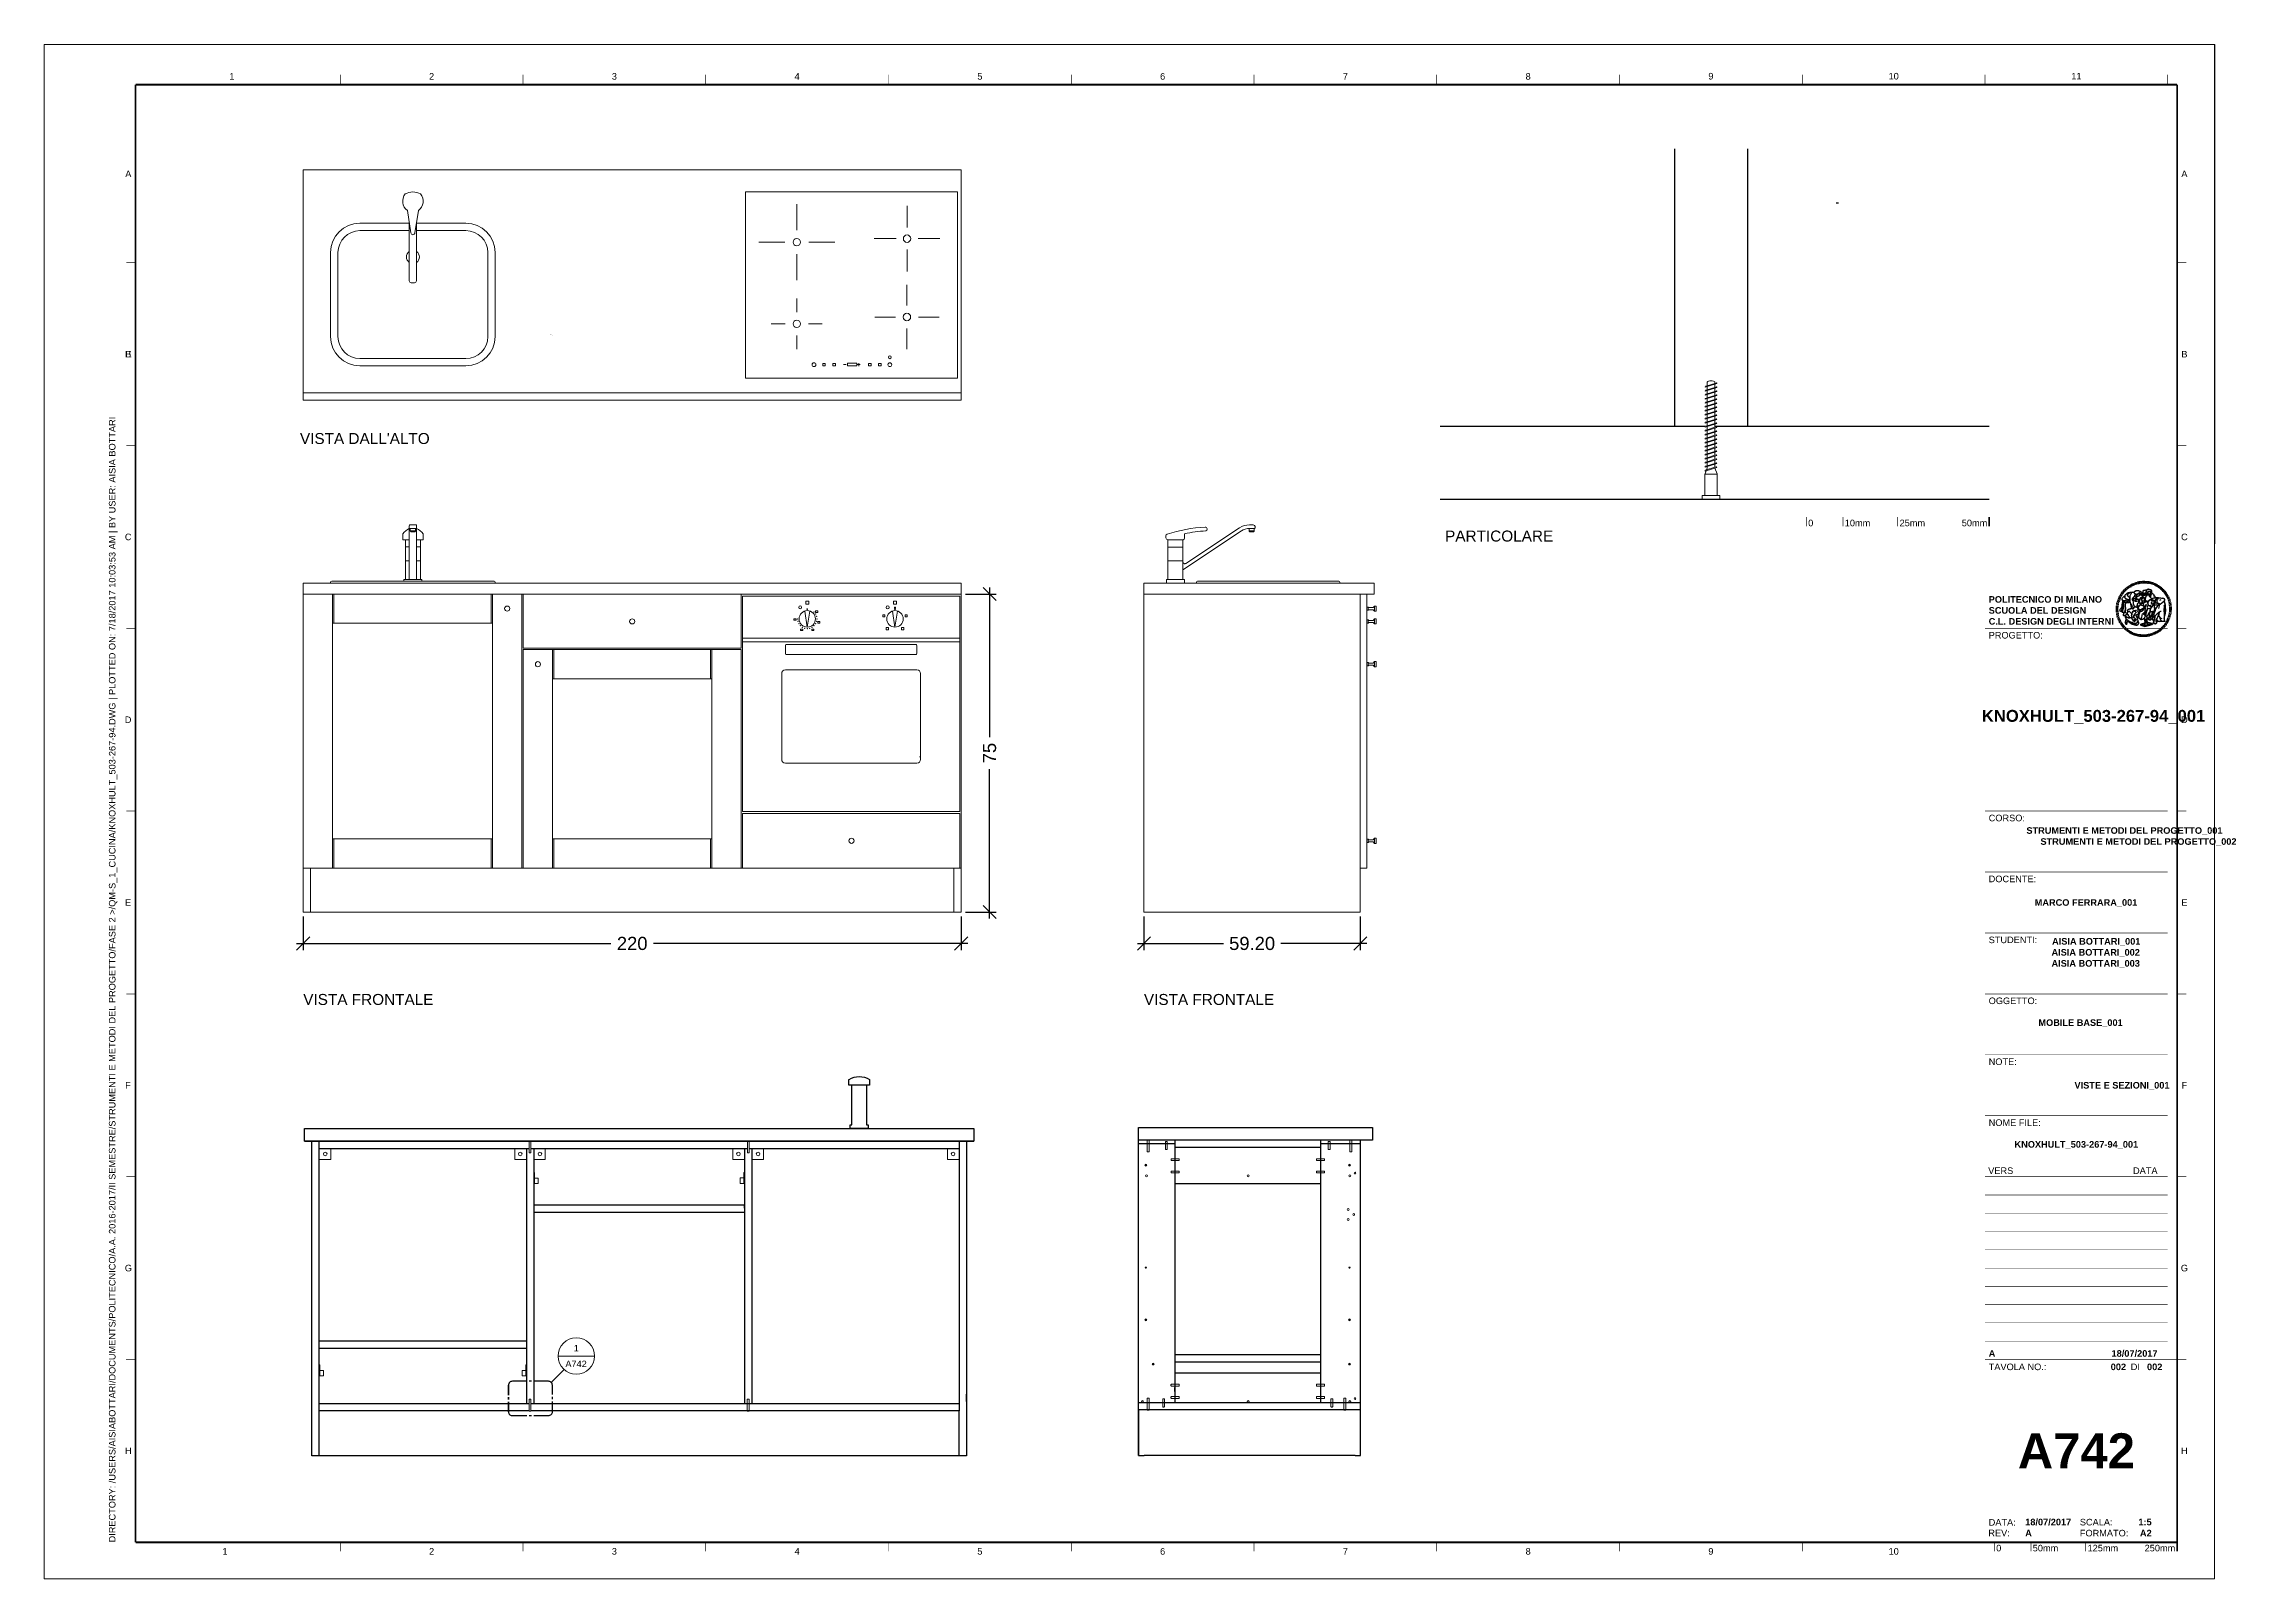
# Paper-space layout 'A742' of a CAD drawing. Header units: centimetres. Extents: x -1 to 599, y -1 to 419.
# The model-space entities are those that its viewports show. They can reach past a viewport. Long polylines and large blocks are cut down to what shows.
import ezdxf
from ezdxf.enums import TextEntityAlignment as Align

# ---------------------------------------------------------------- set-up
doc = ezdxf.new("R2010")
doc.units = ezdxf.units.CM
doc.layers.get('0').update_dxf_attribs({"color": 5})
for name, color, linetype, lineweight in [('0_Num_Penna__5', 5, 'Continuous', 18), ('A-FURN_Num_Penna__251_Num_Penna__251_Num_Penna__2_Num_Penna__5', 5, 'Continuous', 18), ('A-FURN_Num_Penna__251_Num_Penna__251_Num_Penna__2_Num_Penna__6', 6, 'Continuous', 18), ('A-FURN_Num_Penna__252_Num_Penna__252_Num_Penna__3_Num_Penna__252_Num_Penna__252_Num_Penna__252_Num_Penna__252_Num_Penna__252_Num_Penna__252_Num_Penna__252_Num_Penna__252_Num_Penna__252_Num_Penna__252_Num_Penna__252_Num_Penna__5', 5, 'Continuous', 18), ('A-FURN_Num_Penna__252_Num_Penna__252_Num_Penna__3_Num_Penna__252_Num_Penna__252_Num_Penna__252_Num_Penna__252_Num_Penna__252_Num_Penna__252_Num_Penna__252_Num_Penna__252_Num_Penna__252_Num_Penna__252_Num_Penna__252_Num_Penna__6', 6, 'Continuous', 18), ('A-SECT-PATT_Num_Penna__5_Num_Penna__5_Num_Penna__5', 5, 'Continuous', 18), ('A-SECT-PATT_Num_Penna__6_Num_Penna__6_Num_Penna__5', 5, 'Continuous', 18), ('A-SECT-PATT_Num_Penna__6_Num_Penna__6_Num_Penna__6', 6, 'Continuous', 18), ('A-SECT-PATT_Num_Penna__6_Num_Penna__6_Num_Penna__6_Num_Penna__6_Num_Penna__6_Num_Penna__6_Num_Penna__6_Num_Penna__6_Num_Penna__6_Num_Penna__6_Num_Penna__6_Num_Penna__5', 5, 'Continuous', 18), ('A-SECT-PATT_Num_Penna__6_Num_Penna__6_Num_Penna__6_Num_Penna__6_Num_Penna__6_Num_Penna__6_Num_Penna__6_Num_Penna__6_Num_Penna__6_Num_Penna__6_Num_Penna__6_Num_Penna__6', 6, 'Continuous', 18), ('A-SECT-PATT_Num_Penna__6_Num_Penna__6_Num_Penna__6_Num_Penna__6_Num_Penna__6_Num_Penna__6_Num_Penna__6_Num_Penna__6_Num_Penna__6_Num_Penna__6_Num_Penna__6_Num_Penna__6_Num_Penna__6_Num_Penna__6', 6, 'Continuous', 18), ('PDF _0_Num_Penna__5', 5, 'Continuous', 18), ('PDF _G-ANNO-TEXT_Num_Penna__5', 5, 'Continuous', 18), ('PDF _Geometria_Num_Penna__5', 5, 'Continuous', 18), ('PDF10_Geometry_Num_Penna__7', 7, 'Continuous', 18), ('PDF11_Text_Num_Penna__4', 4, 'Continuous', 18), ('PDF11_Text_Num_Penna__5', 5, 'Continuous', 18), ('PDF11_Text_Num_Penna__6', 6, 'Continuous', 18), ('PDF16_Geometry_Num_Penna__5_Num_Penna__5_Num_Penna__5_Num_Penna__5_Num_Penna__5_Num_Penna__5_Num_Penna__5_Num_Penna__5_Num_Penna__5_Num_Penna__5_Num_Penna__5_Num_Penna__5', 5, 'Continuous', 18), ('PDF16_Geometry_Num_Penna__5_Num_Penna__5_Num_Penna__5_Num_Penna__5_Num_Penna__5_Num_Penna__5_Num_Penna__5_Num_Penna__5_Num_Penna__5_Num_Penna__5_Num_Penna__5_Num_Penna__70', 70, 'Continuous', 18), ('PDF2_Geometry_Num_Penna__7_Num_Penna__7_Num_Penna__7_Num_Penna__7_Num_Penna__7_Num_Penna__7_Num_Penna__7_Num_Penna__5', 5, 'Continuous', 18), ('PDF2_Geometry_Num_Penna__7_Num_Penna__7_Num_Penna__7_Num_Penna__7_Num_Penna__7_Num_Penna__7_Num_Penna__7_Num_Penna__6', 6, 'Continuous', 18), ('PDF40_Geometry_Num_Penna__7', 7, 'Continuous', 18), ('PDF8_Geometry_Num_Penna__7', 7, 'Continuous', 18), ('PDF9_Geometry_Num_Penna__7', 7, 'Continuous', 18)]:
    doc.layers.add(name, color=color, linetype=linetype, lineweight=lineweight)
for name, color, linetype in [('G-ANNO-LOGO', 3, 'Continuous'), ('G-ANNO-TEXT', 3, 'Continuous'), ('G-ANNO-TTLB', 3, 'Continuous'), ('PDF24_Geometry', 7, 'Continuous'), ('PDF24_Text', 7, 'Continuous')]:
    doc.layers.add(name, color=color, linetype=linetype)
doc.layers.add('G-ANNO-NPLT', color=210, linetype='Continuous', plot=False)
doc.styles.add('ARIAL', font='Arial.ttf')
doc.styles.add('ARIAL-BOLD', font='Arial Bold.ttf')
doc.styles.add('E-ARIAL', font='Arial.ttf')
doc.styles.add('PDF Arial', font='Arial.ttf')
doc.styles.get("Standard").update_dxf_attribs({"font": 'Arial.ttf'})
doc.dimstyles.new('TICK_36', dxfattribs={"dimtxt": 3.6, "dimasz": 3.6, "dimexe": 1.8, "dimexo": 1.2, "dimgap": 1.8, "dimtad": 0, "dimdec": 1, "dimzin": 0, "dimdsep": 46, "dimtxsty": 'ARIAL', "dimblk": 'OBLIQUE', "dimcen": 1.8, "dimdle": 1.8, "dimclrd": 3, "dimclre": 4, "dimclrt": 3, "dimadec": 0, "dimazin": 0, "dimtfac": 1, "dimtdec": 1, "dimtmove": 1, "dimatfit": 3, "dimldrblk": 'OBLIQUE', "dimfxl": 1, "dimtfill": 1, "dimtolj": 1, "dimtzin": 0, "dimarcsym": 0})

psp = doc.layouts.new('A742')

# ---------------------------------------------------------------- texts
at = {"color": 3, "char_height": 3, "attachment_point": 1}
for s, insert in [("VISTA DALL'ALTO", (69.26, 312.75)), ('PARTICOLARE', (382.56, 286.07)), ('VISTA FRONTALE', (70.16, 159.31)), ('VISTA FRONTALE', (300.16, 159.31))]:
    psp.add_mtext_dynamic_manual_height_columns(s, width=109.8928, gutter_width=12.5, heights=[0], dxfattribs=dict(at, insert=insert))
at = {"layer": 'G-ANNO-TEXT', "style": 'ARIAL'}
for s, p in [('1', (50.63, 410.31)), ('2', (105.28, 410.31)), ('3', (155.28, 410.31)), ('4', (205.28, 410.31)), ('5', (255.28, 410.31)), ('6', (305.28, 410.31)), ('7', (355.28, 410.31)), ('8', (405.28, 410.31)), ('9', (455.28, 410.36)), ('10', (505.28, 410.36)), ('11', (555.28, 410.36)), ('A', (22.3, 383.64)), ('A', (584.82, 383.64)), ('B', (22.25, 334.33)), ('E', (22.37, 334.33)), ('B', (584.82, 334.33)), ('C', (22.27, 284.33)), ('C', (584.82, 284.33)), ('D', (22.24, 234.33)), ('D', (584.82, 234.33)), ('E', (22.24, 184.33)), ('E', (584.82, 184.33)), ('F', (22.21, 134.33)), ('F', (584.82, 134.33)), ('G', (22.32, 84.33)), ('G', (584.82, 84.33)), ('H', (22.3, 34.33)), ('H', (584.82, 34.33)), ('1', (48.77, 6.84)), ('2', (105.28, 6.84)), ('3', (155.28, 6.84)), ('4', (205.28, 6.84)), ('5', (255.28, 6.84)), ('6', (305.28, 6.84)), ('7', (355.28, 6.84)), ('8', (405.28, 6.84)), ('9', (455.28, 6.84)), ('10', (505.28, 6.84))]:
    psp.add_text(s, height=1.8, dxfattribs=at).set_placement(p, align=Align.MIDDLE_CENTER)
for s, p in [('PROGETTO:', (531.28, 258.34)), ('CORSO:', (531.28, 208.34)), ('DOCENTE:', (531.28, 191.68)), ('STUDENTI:', (531.28, 175.01)), ('OGGETTO:', (531.28, 158.34)), ('NOTE:', (531.28, 141.68)), ('NOME FILE:', (531.28, 125.01)), ('TAVOLA NO.:', (531.28, 58.21))]:
    psp.add_text(s, height=1.8, dxfattribs=at).set_placement(p, align=Align.TOP_LEFT)
for s, p in [('VERS', (531.15, 110.97)), ('DI', (570.14, 57.32)), ('REV:', (531.18, 11.87)), ('DATA:', (531.28, 14.77)), ('SCALA:', (556.22, 14.83)), ('FORMATO:', (556.22, 11.83))]:
    psp.add_text(s, height=1.8, dxfattribs=at).set_placement(p, align=Align.MIDDLE_LEFT)
at = {"layer": 'G-ANNO-TEXT'}
for s, style, p in [('DATA', 'ARIAL', (577.48, 110.97)), ('A2', 'ARIAL-BOLD', (575.87, 11.83))]:
    psp.add_text(s, height=1.8, dxfattribs=dict(at, style=style)).set_placement(p, align=Align.MIDDLE_RIGHT)
at = {"layer": 'G-ANNO-TEXT', "insert": (16.99, 9.28), "char_height": 1.8, "attachment_point": 1, "rotation": 90, "style": 'ARIAL'}
psp.add_mtext_dynamic_manual_height_columns('DIRECTORY: /USERS/AISIABOTTARI/DOCUMENTS/POLITECNICO/A.A. 2016-2017/II SEMESTRE/STRUMENTI E METODI DEL PROGETTO/FASE 2 >/QM-S_1_CUCINA/KNOXHULT_503-267-94.DWG | PLOTTED ON: 7/18/2017 10:03:53 AM | BY USER: AISIA BOTTARI', width=412.209, gutter_width=9, heights=[0], dxfattribs=at)
at = {"layer": 'G-ANNO-TEXT', "insert": (531.28, 260.31), "char_height": 1.8, "width": 56.8694, "attachment_point": 7, "style": 'ARIAL-BOLD'}
psp.add_mtext('POLITECNICO DI MILANO\\PSCUOLA DEL DESIGN\\PC.L. DESIGN DEGLI INTERNI', dxfattribs=at)
at = {"layer": 'G-ANNO-TEXT', "style": 'ARIAL-BOLD'}
for tag, p, s, height in [('KNOXHULT_503-267-94_001', (529.41, 233.75), 'KNOXHULT_003-267-96', 3.2533), ('AISIA BOTTARI_001', (548.62, 172.81), 'STUDENT 1', 1.8), ('AISIA BOTTARI_002', (548.47, 169.8), 'STUDENT 2', 1.8), ('AISIA BOTTARI_003', (548.47, 166.78), 'STUDENT 3', 1.8), ('MOBILE BASE_001', (544.89, 150.57), 'DRAWING_TITLE', 1.8), ('VISTE E SEZIONI_001', (554.75, 133.43), '-', 1.8), ('KNOXHULT_503-267-94_001', (538.35, 117.27), 'KNOXHULT_503-267-94.dwg', 1.8)]:
    psp.add_attdef(tag, p, s, height=height, dxfattribs=at)
at = {"layer": 'G-ANNO-TEXT', "style": 'ARIAL-BOLD', "flags": 2}
for tag, p, s in [('STRUMENTI E METODI DEL PROGETTO_001', (541.6, 203.12), 'STRUMENTI E METODI'), ('STRUMENTI E METODI DEL PROGETTO_002', (545.44, 200.11), 'DEL PROGETTO'), ('MARCO FERRARA_001', (543.87, 183.43), 'MARCO FERRARA')]:
    psp.add_attdef(tag, p, s, height=1.8, dxfattribs=at)
at = {"layer": 'G-ANNO-TEXT', "style": 'ARIAL-BOLD'}
for tag, text, p in [('A', 'A', (531.28, 60.97)), ('002', '999', (574.6, 57.31)), ('A', 'A', (541.27, 11.84)), ('18/07/2017', '18/07/2017', (541.27, 14.86))]:
    psp.add_attdef(tag, text=text, height=1.8, dxfattribs=at).set_placement(p, align=Align.MIDDLE_LEFT)
for tag, text, p in [('18/07/2017', 'YYYY.MM.DD', (577.48, 60.97)), ('002', '000', (568.86, 57.31)), ('1:5', '1:0000', (575.87, 14.86))]:
    psp.add_attdef(tag, text=text, height=1.8, dxfattribs=at).set_placement(p, align=Align.MIDDLE_RIGHT)
psp.add_attdef('A742', text='A000', height=9.6, dxfattribs=at).set_placement((555.28, 34.33), align=Align.MIDDLE_CENTER)

msp = doc.modelspace()

# ---------------------------------------------------------------- texts
at = {"layer": 'PDF24_Text', "color": 5, "attachment_point": 7, "style": 'PDF Arial'}
for s, insert, char_height in [('1', (3491.0565, -561.9529), 1.7912), ('A742', (3488.7719, -566.2373), 1.79119)]:
    msp.add_mtext(s, dxfattribs=dict(at, insert=insert, char_height=char_height))

# ---------------------------------------------------------------- blocks, each defined once
blk = doc.blocks.new('logoPolimi')
for p, q in [((-1.41, 1.91), (-1.28, 1.74)), ((-1.32, 1.97), (-1.2, 1.8)), ((-1.22, 2.03), (-1.11, 1.85)), ((-1.13, 2.09), (-1.03, 1.9)), ((-1.03, 2.14), (-0.94, 1.95)), ((-0.93, 2.18), (-0.84, 1.99)), ((-0.83, 2.22), (-0.75, 2.03)), ((-0.72, 2.26), (-0.66, 2.06)), ((-0.61, 2.29), (-0.56, 2.09)), ((-0.51, 2.32), (-0.46, 2.11)), ((-0.4, 2.34), (-0.36, 2.13)), ((-0.29, 2.35), (-0.26, 2.14)), ((-0.18, 2.36), (-0.16, 2.15)), ((-0.07, 2.37), (-0.06, 2.16)), ((0.04, 2.37), (0.04, 2.16)), ((0.15, 2.36), (0.14, 2.16)), ((0.26, 2.36), (0.24, 2.15)), ((0.37, 2.34), (0.34, 2.13)), ((0.48, 2.32), (0.44, 2.12)), ((0.59, 2.3), (0.54, 2.09)), ((0.69, 2.27), (0.63, 2.07)), ((0.8, 2.23), (0.73, 2.03)), ((0.9, 2.19), (0.82, 2)), ((1, 2.15), (0.91, 1.96)), ((1.1, 2.1), (1, 1.91)), ((1.2, 2.04), (1.09, 1.86)), ((1.29, 1.99), (1.18, 1.81)), ((1.38, 1.92), (1.26, 1.75)), ((1.47, 1.86), (1.34, 1.69)), ((-2.37, 0.12), (-2.16, 0.11)), ((-2.37, 0.01), (-2.16, 0.01)), ((-2.36, 0.23), (-2.15, 0.21)), ((-2.35, 0.34), (-2.14, 0.31)), ((-2.33, 0.45), (-2.12, 0.41)), ((-2.3, 0.55), (-2.1, 0.51)), ((-2.28, 0.66), (-2.07, 0.6)), ((-2.24, 0.77), (-2.04, 0.7)), ((-2.2, 0.87), (-2.01, 0.79)), ((-2.16, 0.97), (-1.97, 0.89)), ((-2.11, 1.07), (-1.93, 0.98)), ((-2.06, 1.17), (-1.88, 1.07)), ((-2.01, 1.26), (-1.83, 1.15)), ((-1.94, 1.36), (-1.77, 1.24)), ((-1.88, 1.45), (-1.71, 1.32)), ((-1.84, 0.03), (-1.82, 0.35)), ((-1.81, 1.53), (-1.65, 1.4)), ((-1.74, 1.61), (-1.58, 1.47)), ((-1.73, 0.59), (-1.73, 0.59)), ((-1.73, 0.59), (-1.73, 0.59)), ((-1.66, 1.69), (-1.51, 1.54)), ((-1.65, 0.57), (-1.65, 0.57)), ((-1.59, 1.12), (-1.59, 1.12)), ((-1.58, 1.77), (-1.44, 1.61)), ((-1.51, 0.55), (-1.51, 0.55)), ((-1.51, 0.55), (-1.51, 0.55)), ((-1.49, 1.84), (-1.36, 1.68)), ((-1.31, 0.79), (-1.21, 0.75)), ((-1.21, 0.75), (-1.31, 0.79)), ((-1.21, 0.75), (-1.31, 0.79)), ((-1.21, 0.75), (-1.21, 0.75)), ((-1.21, 0.75), (-1.21, 0.75)), ((-1.19, 0.76), (-1.19, 0.76)), ((-1.19, 0.76), (-1.19, 0.76)), ((-1.17, 0.99), (-1.18, 0.99)), ((-1.18, 0.99), (-1.17, 0.99)), ((-1.16, 0.57), (-1.16, 0.57)), ((-1.16, 0.57), (-1.16, 0.57)), ((-1.1, 0.01), (-0.99, 0.06)), ((-0.99, 0.06), (-1.1, 0.01)), ((-0.99, 0.06), (-1.1, 0.01)), ((-0.99, 0.06), (-0.99, 0.06)), ((-0.99, 0.06), (-0.99, 0.06)), ((-0.97, 0.79), (-0.98, 0.79)), ((-0.89, 0.84), (-0.97, 0.79)), ((-0.97, 0.79), (-0.89, 0.84)), ((-0.96, 1.41), (-0.96, 1.41)), ((-0.96, 1.41), (-0.96, 1.41)), ((-0.89, 0.84), (-0.82, 0.87)), ((-0.82, 0.87), (-0.89, 0.84)), ((-0.89, 0.84), (-0.82, 0.87)), ((-0.88, 0.83), (-0.89, 0.84)), ((-0.85, 1.39), (-0.85, 1.39)), ((-0.85, 1.39), (-0.85, 1.39)), ((-0.84, 0.14), (-0.84, 0.14)), ((-0.77, 1.08), (-0.78, 1.08)), ((-0.78, 1.08), (-0.77, 1.08)), ((-0.61, 1.12), (-0.77, 1.08)), ((-0.77, 1.08), (-0.61, 1.12)), ((-0.77, 1.08), (-0.61, 1.12)), ((-0.75, 1.3), (-0.76, 1.29)), ((-0.76, 1.29), (-0.75, 1.3)), ((-0.65, 0.99), (-0.7, 0.96)), ((-0.69, 0.18), (-0.68, 0.18)), ((-0.66, 0.93), (-0.66, 0.93)), ((-0.66, 0.93), (-0.64, 0.93)), ((-0.66, 0.93), (-0.66, 0.93)), ((-0.66, 0.93), (-0.66, 0.93)), ((-0.63, 1.01), (-0.63, 1.01)), ((-0.63, 1.01), (-0.62, 1.01)), ((-0.63, 0.66), (-0.63, 0.66)), ((-0.6, 1.12), (-0.61, 1.12)), ((-0.61, 1.12), (-0.6, 1.12)), ((-0.61, 1.12), (-0.6, 1.12)), ((-0.61, 0.86), (-0.57, 0.85)), ((-0.57, 0.85), (-0.61, 0.86)), ((-0.61, 0.86), (-0.57, 0.85)), ((-0.53, 1.08), (-0.6, 1.12)), ((-0.6, 1.12), (-0.6, 1.11)), ((-0.6, 1.12), (-0.53, 1.08)), ((-0.57, 0.8), (-0.59, 0.8)), ((-0.57, 0.85), (-0.53, 0.84)), ((-0.57, 0.85), (-0.57, 0.85)), ((-0.57, 0.85), (-0.57, 0.85)), ((-0.57, 0.85), (-0.53, 0.84)), ((-0.56, 0.29), (-0.49, 0.48)), ((-0.56, 0.14), (-0.56, 0.29)), ((-0.5, 0.11), (-0.56, 0.14)), ((-0.53, 0.84), (-0.51, 0.84)), ((-0.53, 0.84), (-0.51, 0.84)), ((-0.53, 0.84), (-0.53, 0.84)), ((-0.51, 0.11), (-0.51, 0.11)), ((-0.51, 0.11), (-0.51, 0.11)), ((-0.34, 0.33), (-0.5, 0.11)), ((-0.49, 0.48), (-0.41, 0.55)), ((-0.42, 0.8), (-0.47, 0.79)), ((-0.42, 0.8), (-0.47, 0.79)), ((-0.47, 0.79), (-0.45, 0.76)), ((-0.47, 0.79), (-0.45, 0.76)), ((-0.45, 1.14), (-0.42, 1.11)), ((-0.42, 1.26), (-0.36, 1.22)), ((-0.41, 0.55), (-0.34, 0.49)), ((-0.4, 1.37), (-0.38, 1.38)), ((-0.39, 1.37), (-0.4, 1.37)), ((-0.35, 1.33), (-0.4, 1.37)), ((-0.39, 1.24), (-0.4, 1.23)), ((-0.38, 1.14), (-0.38, 1.14)), ((-0.34, 0.49), (-0.09, 0.48)), ((-0.16, 0.32), (-0.34, 0.33)), ((-0.14, 0.32), (-0.31, 0.34)), ((-0.28, 1.3), (-0.29, 1.3)), ((-0.28, 1.3), (-0.28, 1.3)), ((-0.16, 1.24), (-0.16, 1.25)), ((-0.16, 1.25), (-0.16, 1.25)), ((-0.16, 0.49), (-0.14, 0.64)), ((-0.06, 0.27), (-0.16, 0.32)), ((-0.1, 0.88), (-0.09, 0.87)), ((-0.08, 1.37), (-0.08, 1.38)), ((-0.08, 1.23), (-0.05, 1.21)), ((-0.05, 1.21), (-0.08, 1.23)), ((-0.08, 1.23), (-0.05, 1.21)), ((-0.03, 0.26), (-0.06, 0.27)), ((-0.05, 1.21), (-0.04, 1.21)), ((-0.04, 1.21), (-0.05, 1.21)), ((-0.04, 1.21), (-0.04, 1.21)), ((-0.04, 1.21), (-0.04, 1.21)), ((-0.04, 0.48), (-0.03, 0.26)), ((0.03, 1.15), (0.03, 1.15)), ((0.03, 0.66), (0.03, 0.67)), ((0.07, 0.58), (0.07, 0.57)), ((0.1, 1.18), (0.1, 1.18)), ((0.1, 0.84), (0.1, 0.84)), ((0.13, 1.32), (0.17, 1.19)), ((0.14, 0.71), (0.34, 0.65)), ((0.31, 0.56), (0.17, 0.63)), ((0.27, 1.61), (0.27, 1.61)), ((0.27, 1.61), (0.27, 1.61)), ((0.27, 1.61), (0.27, 1.61)), ((0.29, 1.29), (0.29, 1.29)), ((0.29, 1.29), (0.29, 1.29)), ((0.29, 1.29), (0.29, 1.29)), ((0.29, 1.29), (0.29, 1.29)), ((0.33, 0.49), (0.34, 0.49)), ((0.33, 0.03), (0.35, 0.03)), ((0.33, 0.03), (0.35, 0.03)), ((0.34, 0.65), (0.34, 0.64)), ((0.35, 0.03), (0.57, 0.06)), ((0.35, 0.03), (0.57, 0.06)), ((0.35, 0.03), (0.35, 0.03)), ((0.35, 0.03), (0.35, 0.03)), ((0.38, 1.36), (0.37, 1.35)), ((0.38, 0.34), (0.37, 0.34)), ((0.38, 0.34), (0.38, 0.34)), ((0.43, 0.67), (0.39, 0.64)), ((0.49, 1.05), (0.51, 1.13)), ((0.51, 1.13), (0.49, 1.05)), ((0.49, 1.05), (0.51, 1.13)), ((0.51, 1.31), (0.5, 1.29)), ((0.51, 1.13), (0.52, 1.23)), ((0.52, 1.23), (0.51, 1.23)), ((0.51, 1.23), (0.52, 1.23)), ((0.52, 1.23), (0.51, 1.13)), ((0.51, 1.13), (0.52, 1.23)), ((0.52, 1.24), (0.6, 1.37)), ((0.52, 1.23), (0.6, 1.36)), ((0.6, 1.36), (0.52, 1.23)), ((0.52, 1.23), (0.52, 1.23)), ((0.52, 1.23), (0.52, 1.24)), ((0.52, 1.23), (0.52, 1.23)), ((0.55, 1.07), (0.53, 1.06)), ((0.53, 1.04), (0.53, 1.06)), ((0.53, 1.05), (0.53, 1.04)), ((0.54, 0.3), (0.63, 0.32)), ((0.54, -0.08), (0.61, 0.06)), ((0.61, 0.06), (0.54, -0.08)), ((0.54, -0.08), (0.61, 0.06)), ((0.56, 0.19), (0.59, 0.21)), ((0.57, 1.07), (0.57, 1.07)), ((0.57, 1.07), (0.57, 1.07)), ((0.57, 1.07), (0.57, 1.07)), ((0.57, 1.07), (0.57, 1.07)), ((0.57, 1.07), (0.57, 1.07)), ((0.57, 1.07), (0.57, 1.07)), ((0.57, 1.07), (0.57, 1.07)), ((0.58, 0.3), (0.59, 0.29)), ((0.59, 0.78), (0.59, 0.79)), ((0.59, 0.79), (0.59, 0.79)), ((0.59, 0.79), (0.59, 0.79)), ((0.59, 0.79), (0.59, 0.78)), ((0.61, 0.06), (0.6, 0.07)), ((0.6, 0.07), (0.61, 0.06)), ((0.61, 0.06), (0.61, 0.07)), ((0.62, 0.21), (0.65, 0.22)), ((0.64, 1.37), (0.65, 1.37)), ((0.69, 0.86), (0.68, 0.86)), ((0.68, 0.86), (0.69, 0.86)), ((0.68, 0.76), (0.68, 0.76)), ((0.76, 0.26), (0.76, 0.26)), ((0.82, 0.35), (0.84, 0.36)), ((0.82, 0.35), (0.82, 0.35)), ((0.84, 0.36), (0.84, 0.37)), ((0.85, 0.34), (1.05, 0.35)), ((0.93, 1.05), (0.93, 1.05)), ((0.93, 1.05), (0.93, 1.05)), ((0.93, 1.05), (0.93, 1.04)), ((0.93, 1.05), (0.93, 1.05)), ((0.97, 0.66), (0.96, 0.66)), ((1.01, 0.97), (0.98, 0.96)), ((1.17, 0.96), (1.17, 0.95)), ((1.17, 0.95), (1.17, 0.95)), ((1.34, 0.37), (1.26, 0.04)), ((1.27, 0.37), (1.27, 0.38)), ((1.28, 0.95), (1.28, 0.95)), ((1.37, 0.73), (1.46, 0.81)), ((1.41, 0.4), (1.41, 0.41)), ((1.56, 1.79), (1.42, 1.63)), ((1.64, 1.71), (1.49, 1.56)), ((1.49, 0.9), (1.57, 0.92)), ((1.72, 1.63), (1.56, 1.49)), ((1.67, 0.6), (1.57, 0.53)), ((1.79, 1.55), (1.63, 1.41)), ((1.86, 1.47), (1.7, 1.34)), ((1.93, 1.38), (1.76, 1.26)), ((1.99, 1.29), (1.81, 1.17)), ((2.05, 1.19), (1.87, 1.09)), ((2.1, 1.1), (1.92, 1)), ((2.15, 1), (1.96, 0.91)), ((2.19, 0.9), (2, 0.82)), ((2.23, 0.79), (2.04, 0.72)), ((2.27, 0.69), (2.07, 0.63)), ((2.3, 0.58), (2.09, 0.53)), ((2.32, 0.47), (2.12, 0.43)), ((2.34, 0.37), (2.13, 0.33)), ((2.36, 0.26), (2.15, 0.23)), ((2.37, 0.15), (2.16, 0.13)), ((2.37, 0.04), (2.16, 0.03)), ((-2.37, -0.1), (-2.16, -0.09)), ((-2.36, -0.21), (-2.15, -0.19)), ((-2.35, -0.32), (-2.14, -0.29)), ((-2.33, -0.43), (-2.12, -0.39)), ((-2.31, -0.54), (-2.1, -0.49)), ((-2.28, -0.65), (-2.08, -0.59)), ((-2.25, -0.75), (-2.05, -0.69)), ((-2.21, -0.86), (-2.02, -0.78)), ((-2.17, -0.96), (-1.98, -0.87)), ((-2.12, -1.06), (-1.93, -0.96)), ((-2.07, -1.16), (-1.89, -1.05)), ((-2.04, -0.15), (-1.97, -0.2)), ((-2.01, -1.25), (-1.84, -1.14)), ((-1.95, -1.34), (-1.78, -1.22)), ((-1.89, -1.43), (-1.72, -1.31)), ((-1.82, -1.52), (-1.66, -1.38)), ((-1.75, -1.6), (-1.59, -1.46)), ((-1.67, -1.68), (-1.52, -1.53)), ((-1.58, -0.12), (-1.6, -0.18)), ((-1.6, -0.18), (-1.58, -0.28)), ((-1.57, -0.54), (-1.59, -0.54)), ((-1.59, -0.54), (-1.59, -0.54)), ((-1.59, -1.76), (-1.45, -1.6)), ((-1.56, -0.32), (-1.56, -0.31)), ((-1.56, -0.31), (-1.56, -0.31)), ((-1.53, -0.65), (-1.53, -0.65)), ((-1.53, -0.65), (-1.53, -0.65)), ((-1.51, -1.83), (-1.37, -1.67)), ((-1.48, -0.86), (-1.48, -0.85)), ((-1.42, -0.37), (-1.42, -0.37)), ((-1.42, -1.9), (-1.29, -1.73)), ((-1.38, -0.46), (-1.38, -0.46)), ((-1.33, -1.96), (-1.21, -1.79)), ((-1.31, -0.24), (-1.31, -0.23)), ((-1.31, -0.23), (-1.31, -0.24)), ((-1.24, -2.02), (-1.13, -1.84)), ((-1.23, -0.19), (-1.23, -0.19)), ((-1.23, -0.19), (-1.23, -0.19)), ((-1.23, -0.19), (-1.23, -0.19)), ((-1.23, -0.19), (-1.23, -0.19)), ((-1.01, -0.39), (-1.02, -0.39)), ((-1.02, -0.39), (-1.01, -0.39)), ((-1.02, -0.7), (-1.02, -0.7)), ((-1.02, -0.7), (-1.02, -0.7)), ((-1.02, -0.7), (-1.02, -0.7)), ((-0.79, -0.51), (-0.83, -0.58)), ((-0.83, -0.58), (-0.79, -0.51)), ((-0.83, -0.58), (-0.79, -0.51)), ((-0.78, -1.05), (-0.83, -0.94)), ((-0.83, -0.94), (-0.78, -1.05)), ((-0.83, -0.94), (-0.83, -0.94)), ((-0.83, -0.94), (-0.78, -1.05)), ((-0.82, -1.23), (-0.82, -1.23)), ((-0.82, -1.23), (-0.77, -1.23)), ((-0.77, -1.23), (-0.82, -1.23)), ((-0.82, -1.23), (-0.82, -1.23)), ((-0.77, -1.23), (-0.82, -1.23)), ((-0.75, -0.96), (-0.8, -0.89)), ((-0.8, -0.89), (-0.79, -0.92)), ((-0.79, -0.92), (-0.8, -0.89)), ((-0.8, -0.89), (-0.75, -0.96)), ((-0.79, -0.92), (-0.8, -0.89)), ((-0.8, -0.89), (-0.8, -0.89)), ((-0.8, -0.89), (-0.75, -0.96)), ((-0.79, -0.92), (-0.78, -0.95)), ((-0.78, -0.95), (-0.79, -0.92)), ((-0.78, -0.95), (-0.79, -0.92)), ((-0.77, -0.49), (-0.78, -0.48)), ((-0.78, -0.48), (-0.77, -0.49)), ((-0.78, -0.95), (-0.76, -1)), ((-0.76, -1), (-0.78, -0.95)), ((-0.76, -1), (-0.78, -0.95)), ((-0.71, -0.89), (-0.75, -0.87)), ((-0.75, -0.87), (-0.71, -0.89)), ((-0.75, -0.87), (-0.71, -0.89)), ((-0.72, -1.01), (-0.75, -0.96)), ((-0.75, -0.96), (-0.72, -1.01)), ((-0.75, -0.96), (-0.72, -1.01)), ((-0.64, -0.93), (-0.71, -0.89)), ((-0.71, -0.89), (-0.64, -0.93)), ((-0.71, -0.89), (-0.64, -0.93)), ((-0.66, -0.53), (-0.66, -0.53)), ((-0.66, -0.53), (-0.66, -0.53)), ((-0.66, -0.53), (-0.66, -0.53)), ((-0.39, -0.81), (-0.51, -0.69)), ((-0.51, -1.04), (-0.5, -1.04)), ((-0.48, -0.42), (-0.48, -0.42)), ((-0.48, -0.42), (-0.48, -0.42)), ((-0.48, -0.42), (-0.48, -0.42)), ((-0.41, -0.51), (-0.41, -0.51)), ((-0.38, -0.05), (-0.39, -0.12)), ((-0.39, -0.12), (-0.37, -0.1)), ((-0.35, -0.14), (-0.37, -0.08)), ((-0.37, -0.09), (-0.37, -0.09)), ((-0.33, -0.12), (-0.35, -0.14)), ((-0.32, -0.14), (-0.35, -0.14)), ((-0.35, -0.18), (-0.34, -0.22)), ((-0.34, -0.08), (-0.29, -0.16)), ((-0.34, -0.22), (-0.34, -0.22)), ((-0.27, -0.17), (-0.32, -0.14)), ((-0.25, -0.91), (-0.26, -0.9)), ((-0.26, -1.29), (0.1, -1.2)), ((0.1, -1.2), (-0.26, -1.29)), ((0.08, -1.4), (-0.26, -1.29)), ((-0.26, -1.29), (0.08, -1.4)), ((-0.26, -1.38), (-0.26, -1.29)), ((-0.26, -1.29), (-0.26, -1.29)), ((-0.26, -1.29), (-0.26, -1.38)), ((-0.26, -1.29), (0.08, -1.4)), ((-0.26, -1.29), (-0.26, -1.29)), ((0.08, -1.49), (-0.26, -1.38)), ((-0.26, -1.38), (0.09, -1.49)), ((-0.14, -0.15), (-0.16, -0.13)), ((-0.11, -0.04), (-0.12, -0.05)), ((-0.04, -0.41), (-0.01, -0.44)), ((-0.01, -0.44), (-0.04, -0.41)), ((-0.04, -0.41), (-0.01, -0.44)), ((0.07, -0.84), (0.07, -0.84)), ((0.07, -0.84), (0.07, -0.84)), ((0.1, -1.2), (0.08, -1.32)), ((0.08, -1.32), (0.13, -1.2)), ((0.08, -1.4), (0.72, -1.22)), ((0.72, -1.22), (0.08, -1.4)), ((0.08, -1.4), (0.72, -1.22)), ((0.72, -1.31), (0.08, -1.49)), ((0.08, -1.44), (0.08, -1.4)), ((0.08, -1.4), (0.08, -1.44)), ((0.08, -1.4), (0.08, -1.49)), ((0.08, -1.49), (0.08, -1.44)), ((0.08, -1.44), (0.08, -1.44)), ((0.08, -1.44), (0.08, -1.45)), ((0.08, -1.45), (0.08, -1.46)), ((0.08, -1.46), (0.08, -1.49)), ((0.1, -1.01), (0.09, -0.86)), ((0.1, -1.01), (0.09, -0.86)), ((0.09, -1.49), (0.72, -1.31)), ((0.1, -1.2), (0.12, -1.04)), ((0.12, -1.04), (0.1, -1.2)), ((0.13, -1.2), (0.1, -1.2)), ((0.1, -1.2), (0.13, -1.2)), ((0.13, -1.2), (0.1, -1.2)), ((0.1, -1.2), (0.1, -1.2)), ((0.11, -0.44), (0.11, -0.44)), ((0.11, -0.44), (0.11, -0.44)), ((0.12, -0.21), (0.12, -0.21)), ((0.12, -0.21), (0.12, -0.21)), ((0.12, -0.21), (0.12, -0.21)), ((0.12, -0.21), (0.12, -0.21)), ((0.12, -0.21), (0.12, -0.21)), ((0.12, -0.21), (0.12, -0.21)), ((0.12, -0.21), (0.12, -0.21)), ((0.12, -0.21), (0.12, -0.21)), ((0.12, -0.21), (0.12, -0.21)), ((0.12, -0.21), (0.12, -0.21)), ((0.12, -0.21), (0.12, -0.21)), ((0.12, -0.21), (0.12, -0.21)), ((0.12, -0.21), (0.12, -0.21)), ((0.12, -0.56), (0.14, -0.53)), ((0.14, -0.53), (0.12, -0.56)), ((0.12, -0.56), (0.14, -0.53)), ((0.12, -1.04), (0.12, -1.04)), ((0.12, -1.04), (0.12, -1.04)), ((0.12, -1.04), (0.12, -1.04)), ((0.21, -0.99), (0.13, -1.2)), ((0.13, -1.2), (0.21, -0.99)), ((0.36, -1.14), (0.13, -1.2)), ((0.13, -1.2), (0.26, -1.17)), ((0.14, -0.53), (0.16, -0.49)), ((0.16, -0.49), (0.14, -0.53)), ((0.14, -0.53), (0.16, -0.49)), ((0.16, -0.49), (0.16, -0.49)), ((0.16, -0.49), (0.16, -0.49)), ((0.28, -1.19), (0.21, -0.99)), ((0.21, -0.99), (0.31, -1.27)), ((0.24, -0.17), (0.24, -0.16)), ((0.24, -0.16), (0.24, -0.17)), ((0.25, -0.84), (0.25, -0.88)), ((0.25, -0.88), (0.25, -0.84)), ((0.25, -0.88), (0.25, -0.84)), ((0.25, -0.88), (0.29, -1.17)), ((0.26, -0.88), (0.25, -0.88)), ((0.31, -1.27), (0.25, -0.88)), ((0.26, -1.17), (0.28, -1.16)), ((0.28, -1.16), (0.36, -1.14)), ((0.29, -1.17), (0.28, -1.19)), ((0.36, -1.14), (0.72, -1.22)), ((0.72, -1.22), (0.36, -1.14)), ((0.49, -0.31), (0.49, -0.31)), ((0.49, -0.31), (0.49, -0.31)), ((0.5, -0.27), (0.5, -0.27)), ((0.51, -0.27), (0.51, -0.27)), ((0.72, -0.81), (0.75, -0.89)), ((0.72, -1.22), (0.72, -1.31)), ((0.72, -1.31), (0.72, -1.22)), ((0.74, -0.23), (0.74, -0.23)), ((0.74, -0.23), (0.75, -0.24)), ((0.75, -0.23), (0.75, -0.23)), ((0.86, -0.25), (0.82, -0.34)), ((0.87, -0.22), (0.86, -0.23)), ((0.87, -0.22), (0.86, -0.25)), ((0.96, -0.58), (0.96, -0.57)), ((1.05, -1.05), (1.04, -1.05)), ((1.28, -2), (1.17, -1.82)), ((1.37, -1.93), (1.25, -1.76)), ((1.31, -0.27), (1.3, -0.26)), ((1.3, -0.26), (1.3, -0.26)), ((1.3, -0.26), (1.3, -0.26)), ((1.3, -0.26), (1.31, -0.27)), ((1.3, -0.26), (1.3, -0.26)), ((1.46, -1.87), (1.33, -1.7)), ((1.54, -1.8), (1.41, -1.64)), ((1.63, -1.72), (1.48, -1.57)), ((1.71, -1.65), (1.55, -1.5)), ((1.78, -1.57), (1.62, -1.43)), ((1.85, -1.48), (1.69, -1.35)), ((1.92, -1.39), (1.75, -1.27)), ((1.98, -1.3), (1.81, -1.19)), ((2.04, -1.21), (1.86, -1.1)), ((2.09, -1.11), (1.91, -1.01)), ((2.14, -1.01), (1.95, -0.92)), ((2.19, -0.91), (1.99, -0.83)), ((2.23, -0.81), (2.03, -0.74)), ((2.26, -0.7), (2.06, -0.64)), ((2.29, -0.6), (2.09, -0.55)), ((2.32, -0.49), (2.11, -0.45)), ((2.34, -0.38), (2.13, -0.35)), ((2.35, -0.27), (2.15, -0.25)), ((2.37, -0.08), (2.16, -0.07)), ((2.36, -0.16), (2.16, -0.15)), ((-1.14, -2.08), (-1.04, -1.89)), ((-1.04, -2.13), (-0.95, -1.94)), ((-0.94, -2.18), (-0.86, -1.98)), ((-0.84, -2.22), (-0.77, -2.02)), ((-0.74, -2.25), (-0.67, -2.05)), ((-0.63, -2.29), (-0.57, -2.08)), ((-0.52, -2.31), (-0.48, -2.11)), ((-0.42, -2.33), (-0.38, -2.13)), ((-0.31, -2.35), (-0.28, -2.14)), ((-0.2, -2.36), (-0.18, -2.15)), ((-0.09, -2.37), (-0.08, -2.16)), ((0.03, -2.37), (0.02, -2.16)), ((0.14, -2.37), (0.12, -2.16)), ((0.25, -2.36), (0.22, -2.15)), ((0.35, -2.34), (0.32, -2.14)), ((0.46, -2.32), (0.42, -2.12)), ((0.57, -2.3), (0.52, -2.1)), ((0.68, -2.27), (0.62, -2.07)), ((0.78, -2.24), (0.71, -2.04)), ((0.89, -2.2), (0.81, -2)), ((0.99, -2.15), (0.9, -1.96)), ((1.09, -2.11), (0.99, -1.92)), ((1.19, -2.05), (1.08, -1.87))]:
    blk.add_line(p, q)
for points in [[(-1.9, 0.12), (-1.94, 0.02), (-2.05, -0.09), (-2.05, -0.09)], [(-1.86, 0.38), (-1.86, 0.38), (-1.87, 0.19), (-1.9, 0.12)], [(-1.76, 0.6), (-1.76, 0.6), (-1.84, 0.57), (-1.86, 0.38)], [(-1.86, -0.04), (-1.84, 0.02), (-1.84, 0.03), (-1.84, 0.03)], [(-1.82, 0.78), (-1.83, 0.8), (-1.85, 0.86), (-1.83, 0.88)], [(-1.82, 0.78), (-1.83, 0.8), (-1.85, 0.86), (-1.83, 0.88)], [(-1.83, 0.88), (-1.81, 0.9), (-1.76, 0.96), (-1.76, 0.96)], [(-1.83, 0.88), (-1.81, 0.9), (-1.76, 0.96), (-1.76, 0.96)], [(-1.76, 0.6), (-1.83, 0.7), (-1.78, 0.74), (-1.78, 0.74)], [(-1.78, 0.74), (-1.79, 0.74), (-1.83, 0.7), (-1.76, 0.6)], [(-1.78, 0.74), (-1.8, 0.76), (-1.81, 0.78), (-1.82, 0.78)], [(-1.78, 0.74), (-1.8, 0.76), (-1.81, 0.78), (-1.82, 0.78)], [(-1.82, 0.35), (-1.81, 0.5), (-1.73, 0.59), (-1.73, 0.59)], [(-1.82, -0.19), (-1.73, -0.07), (-1.75, 0.14), (-1.75, 0.3)], [(-1.75, 0.33), (-1.75, 0.17), (-1.73, -0.05), (-1.8, -0.17)], [(-1.78, 0.74), (-1.75, 0.72), (-1.72, 0.69), (-1.68, 0.7)], [(-1.68, 0.7), (-1.72, 0.69), (-1.75, 0.72), (-1.78, 0.74)], [(-1.68, 0.7), (-1.72, 0.69), (-1.75, 0.72), (-1.78, 0.74)], [(-1.78, 0.74), (-1.78, 0.74), (-1.78, 0.74), (-1.78, 0.74)], [(-1.76, 0.96), (-1.68, 1.1), (-1.59, 1.12), (-1.59, 1.12)], [(-1.76, 0.96), (-1.68, 1.1), (-1.6, 1.12), (-1.6, 1.12)], [(-1.73, 0.59), (-1.74, 0.59), (-1.75, 0.6), (-1.76, 0.6)], [(-1.73, 0.59), (-1.74, 0.59), (-1.75, 0.6), (-1.76, 0.6)], [(-1.75, 0.3), (-1.76, 0.47), (-1.65, 0.57), (-1.65, 0.57)], [(-1.65, 0.57), (-1.65, 0.57), (-1.76, 0.5), (-1.75, 0.33)], [(-1.65, 0.57), (-1.68, 0.58), (-1.7, 0.58), (-1.73, 0.59)], [(-1.65, 0.57), (-1.68, 0.58), (-1.7, 0.58), (-1.73, 0.59)], [(-1.5, 0.71), (-1.53, 0.74), (-1.61, 0.71), (-1.68, 0.7)], [(-1.68, 0.7), (-1.61, 0.71), (-1.53, 0.73), (-1.5, 0.71)], [(-1.5, 0.71), (-1.53, 0.73), (-1.61, 0.71), (-1.68, 0.7)], [(-1.51, 0.55), (-1.56, 0.56), (-1.61, 0.56), (-1.65, 0.57)], [(-1.65, 0.57), (-1.61, 0.56), (-1.56, 0.56), (-1.51, 0.55)], [(-1.51, 0.55), (-1.56, 0.56), (-1.61, 0.56), (-1.65, 0.57)], [(-1.59, 1.12), (-1.6, 1.06), (-1.61, 0.99), (-1.61, 0.97)], [(-1.61, 0.97), (-1.61, 0.99), (-1.6, 1.06), (-1.59, 1.12)], [(-1.61, 0.97), (-1.61, 0.99), (-1.6, 1.06), (-1.59, 1.12)], [(-1.61, 0.97), (-1.61, 0.95), (-1.56, 0.88), (-1.54, 0.87)], [(-1.54, 0.87), (-1.56, 0.88), (-1.61, 0.95), (-1.61, 0.97)], [(-1.54, 0.87), (-1.56, 0.88), (-1.61, 0.96), (-1.61, 0.97)], [(-1.59, 1.12), (-1.59, 1.13), (-1.59, 1.15), (-1.58, 1.16)], [(-1.59, 1.12), (-1.59, 1.13), (-1.59, 1.15), (-1.58, 1.16)], [(-1.58, 1.16), (-1.57, 1.21), (-1.52, 1.23), (-1.49, 1.25)], [(-1.58, 1.16), (-1.57, 1.21), (-1.52, 1.23), (-1.49, 1.25)], [(-1.58, 0.36), (-1.58, 0.48), (-1.51, 0.55), (-1.51, 0.55)], [(-1.51, 0.55), (-1.51, 0.55), (-1.58, 0.48), (-1.58, 0.36)], [(-1.51, 0.55), (-1.51, 0.55), (-1.58, 0.48), (-1.58, 0.36)], [(-1.55, 0.04), (-1.55, 0.08), (-1.58, 0.25), (-1.58, 0.36)], [(-1.58, 0.36), (-1.58, 0.25), (-1.55, 0.08), (-1.55, 0.04)], [(-1.58, 0.36), (-1.58, 0.25), (-1.55, 0.08), (-1.55, 0.04)], [(-1.58, -0.12), (-1.57, -0.06), (-1.55, 0.02), (-1.55, 0.04)], [(-1.55, 0.04), (-1.55, 0.02), (-1.57, -0.06), (-1.58, -0.12)], [(-1.55, 0.04), (-1.55, 0.02), (-1.56, -0.04), (-1.57, -0.1)], [(-1.54, 0.87), (-1.52, 0.85), (-1.47, 0.83), (-1.44, 0.83)], [(-1.44, 0.83), (-1.47, 0.83), (-1.52, 0.85), (-1.54, 0.87)], [(-1.45, 0.83), (-1.47, 0.83), (-1.52, 0.85), (-1.54, 0.87)], [(-1.51, 0.55), (-1.33, 0.54), (-1.16, 0.57), (-1.16, 0.57)], [(-1.16, 0.57), (-1.16, 0.57), (-1.33, 0.54), (-1.51, 0.55)], [(-1.16, 0.57), (-1.16, 0.57), (-1.33, 0.54), (-1.51, 0.55)], [(-1.5, 0.71), (-1.46, 0.68), (-1.4, 0.62), (-1.33, 0.66)], [(-1.33, 0.66), (-1.4, 0.62), (-1.46, 0.68), (-1.5, 0.71)], [(-1.33, 0.66), (-1.4, 0.62), (-1.46, 0.68), (-1.5, 0.71)], [(-1.49, 1.25), (-1.46, 1.26), (-1.42, 1.33), (-1.39, 1.36)], [(-1.49, 1.25), (-1.46, 1.27), (-1.43, 1.34), (-1.39, 1.36)], [(-1.31, 0.79), (-1.33, 0.79), (-1.42, 0.83), (-1.45, 0.83)], [(-1.44, 0.83), (-1.42, 0.83), (-1.33, 0.79), (-1.31, 0.79)], [(-1.31, 0.79), (-1.33, 0.79), (-1.42, 0.83), (-1.44, 0.83)], [(-1.35, 1.1), (-1.4, 1.17), (-1.36, 1.23), (-1.29, 1.31)], [(-1.29, 1.31), (-1.36, 1.23), (-1.4, 1.17), (-1.35, 1.1)], [(-1.35, 1.1), (-1.4, 1.17), (-1.36, 1.23), (-1.29, 1.31)], [(-1.39, 1.36), (-1.35, 1.38), (-1.26, 1.4), (-1.19, 1.41)], [(-1.39, 1.36), (-1.35, 1.38), (-1.26, 1.4), (-1.19, 1.41)], [(-1.18, 0.99), (-1.24, 0.97), (-1.3, 1.03), (-1.35, 1.1)], [(-1.35, 1.1), (-1.3, 1.03), (-1.24, 0.97), (-1.18, 0.99)], [(-1.18, 1), (-1.24, 0.97), (-1.3, 1.03), (-1.35, 1.1)], [(-1.33, 0.66), (-1.28, 0.7), (-1.23, 0.73), (-1.21, 0.75)], [(-1.21, 0.75), (-1.23, 0.73), (-1.28, 0.7), (-1.33, 0.66)], [(-1.21, 0.75), (-1.23, 0.73), (-1.28, 0.7), (-1.33, 0.66)], [(-1.29, 1.31), (-1.22, 1.39), (-1.01, 1.41), (-0.96, 1.41)], [(-0.96, 1.41), (-1.01, 1.41), (-1.22, 1.39), (-1.29, 1.31)], [(-1.29, 1.31), (-1.22, 1.39), (-1.01, 1.41), (-0.96, 1.41)], [(-1.24, -0.02), (-1.21, -0.01), (-1.1, 0.01), (-1.1, 0.01)], [(-1.1, 0.01), (-1.1, 0.01), (-1.21, -0.01), (-1.24, -0.02)], [(-1.1, 0.01), (-1.1, 0.01), (-1.21, -0.01), (-1.24, -0.02)], [(-1.21, 0.75), (-1.2, 0.75), (-1.19, 0.76), (-1.19, 0.76)], [(-1.19, 0.76), (-1.19, 0.76), (-1.2, 0.75), (-1.21, 0.75)], [(-1.19, 0.76), (-1.19, 0.76), (-1.2, 0.76), (-1.21, 0.75)], [(-1.19, 1.41), (-1.11, 1.43), (-0.97, 1.41), (-0.97, 1.41)], [(-1.19, 1.41), (-1.12, 1.43), (-0.98, 1.41), (-0.98, 1.41)], [(-1.19, 0.76), (-1.19, 0.77), (-1.18, 0.78), (-1.18, 0.79)], [(-1.18, 0.79), (-1.18, 0.78), (-1.19, 0.77), (-1.19, 0.76)], [(-1.19, 0.76), (-1.19, 0.77), (-1.19, 0.78), (-1.18, 0.79)], [(-1.18, 0.68), (-1.18, 0.68), (-1.19, 0.71), (-1.19, 0.76)], [(-1.19, 0.76), (-1.19, 0.71), (-1.18, 0.68), (-1.18, 0.68)], [(-1.18, 0.68), (-1.18, 0.68), (-1.19, 0.71), (-1.19, 0.76)], [(-1.18, 0.97), (-1.18, 0.97), (-1.18, 0.98), (-1.17, 0.99)], [(-1.17, 0.99), (-1.18, 0.98), (-1.18, 0.97), (-1.18, 0.97)], [(-1.18, 0.97), (-1.18, 0.97), (-1.18, 0.98), (-1.17, 0.99)], [(-1.18, 0.79), (-1.17, 0.86), (-1.18, 0.95), (-1.18, 0.97)], [(-1.18, 0.97), (-1.18, 0.95), (-1.17, 0.86), (-1.18, 0.79)], [(-1.18, 0.79), (-1.17, 0.86), (-1.18, 0.95), (-1.18, 0.97)], [(-1.16, 0.57), (-1.17, 0.6), (-1.18, 0.64), (-1.18, 0.68)], [(-1.18, 0.68), (-1.18, 0.64), (-1.17, 0.6), (-1.16, 0.57)], [(-1.16, 0.57), (-1.17, 0.6), (-1.18, 0.64), (-1.18, 0.68)], [(-1.17, 0.99), (-1.17, 1.03), (-1.16, 1.09), (-1.14, 1.13)], [(-1.09, 0.42), (-1.1, 0.44), (-1.14, 0.48), (-1.16, 0.57)], [(-1.16, 0.57), (-1.14, 0.48), (-1.1, 0.44), (-1.09, 0.42)], [(-1.09, 0.42), (-1.1, 0.44), (-1.14, 0.48), (-1.16, 0.57)], [(-1.14, 1.13), (-1.12, 1.18), (-1.05, 1.31), (-1.05, 1.31)], [(-1.12, 0.46), (-1.12, 0.46), (-1.13, 0.38), (-1.11, 0.26)], [(-1.11, 0.26), (-1.08, 0.14), (-1.05, 0.03), (-1.05, 0.03)], [(-1.02, 0.32), (-1.02, 0.32), (-1.08, 0.4), (-1.09, 0.42)], [(-1.09, 0.42), (-1.08, 0.4), (-1.02, 0.32), (-1.02, 0.32)], [(-1.02, 0.32), (-1.02, 0.32), (-1.08, 0.4), (-1.09, 0.42)], [(-0.98, 0.2), (-0.98, 0.21), (-1.02, 0.32), (-1.02, 0.32)], [(-1.02, 0.32), (-1.02, 0.32), (-0.98, 0.21), (-0.98, 0.2)], [(-0.98, 0.2), (-0.98, 0.21), (-1.02, 0.32), (-1.02, 0.32)], [(-1.01, 0.12), (-1, 0.16), (-0.98, 0.19), (-0.98, 0.2)], [(-0.98, 0.2), (-0.98, 0.19), (-1, 0.16), (-1.01, 0.12)], [(-1.01, 0.12), (-1, 0.16), (-0.98, 0.19), (-0.98, 0.2)], [(-0.99, 0.06), (-1, 0.07), (-1.01, 0.1), (-1.01, 0.12)], [(-1.01, 0.12), (-1.01, 0.1), (-1, 0.07), (-0.99, 0.06)], [(-0.99, 0.06), (-1, 0.07), (-1.01, 0.1), (-1.01, 0.12)], [(-0.99, 0.06), (-0.99, 0.06), (-0.99, 0.06), (-0.98, 0.05)], [(-0.98, 0.05), (-0.99, 0.06), (-0.99, 0.06), (-0.99, 0.06)], [(-0.99, 0.05), (-0.99, 0.06), (-0.99, 0.06), (-0.99, 0.06)], [(-0.95, 0.02), (-0.96, 0.03), (-0.97, 0.04), (-0.99, 0.05)], [(-0.98, 1.41), (-0.98, 1.41), (-0.97, 1.41), (-0.96, 1.41)], [(-0.98, 0.81), (-0.94, 0.85), (-0.92, 0.93), (-0.91, 0.97)], [(-0.91, 0.97), (-0.92, 0.93), (-0.94, 0.85), (-0.98, 0.81)], [(-0.91, 0.97), (-0.92, 0.93), (-0.94, 0.85), (-0.98, 0.81)], [(-0.98, 0.79), (-0.98, 0.81), (-0.98, 0.81), (-0.98, 0.81)], [(-0.98, 0.81), (-0.98, 0.81), (-0.98, 0.81), (-0.98, 0.79)], [(-0.98, 0.81), (-0.98, 0.81), (-0.98, 0.81), (-0.98, 0.79)], [(-0.98, 0.79), (-0.98, 0.79), (-0.98, 0.78), (-0.97, 0.77)], [(-0.98, 0.79), (-0.98, 0.79), (-0.98, 0.78), (-0.97, 0.77)], [(-0.98, 0.05), (-0.97, 0.04), (-0.96, 0.03), (-0.95, 0.02)], [(-0.95, 0.02), (-0.96, 0.03), (-0.97, 0.04), (-0.98, 0.05)], [(-0.97, 1.41), (-0.97, 1.41), (-0.97, 1.41), (-0.96, 1.41)], [(-0.97, 0.77), (-0.96, 0.74), (-0.91, 0.64), (-0.91, 0.57)], [(-0.97, 0.77), (-0.96, 0.74), (-0.91, 0.64), (-0.91, 0.57)], [(-0.96, 1.41), (-0.94, 1.41), (-0.9, 1.41), (-0.85, 1.39)], [(-0.96, 1.41), (-0.94, 1.41), (-0.9, 1.41), (-0.85, 1.39)], [(-0.95, 0.02), (-0.94, 0.01), (-0.92, 0.01), (-0.9, 0.01)], [(-0.9, 0.01), (-0.92, 0.01), (-0.94, 0.01), (-0.95, 0.02)], [(-0.91, 0.01), (-0.92, 0.01), (-0.94, 0.01), (-0.95, 0.02)], [(-0.91, 0.97), (-0.89, 1), (-0.87, 1.01), (-0.84, 1.02)], [(-0.84, 1.02), (-0.87, 1.01), (-0.89, 1), (-0.91, 0.97)], [(-0.84, 1.02), (-0.87, 1.01), (-0.89, 1.01), (-0.91, 0.97)], [(-0.91, 0.57), (-0.91, 0.5), (-0.9, 0.43), (-0.88, 0.37)], [(-0.91, 0.57), (-0.91, 0.5), (-0.9, 0.43), (-0.88, 0.37)], [(-0.87, 0.03), (-0.87, 0.03), (-0.89, 0.01), (-0.91, 0.01)], [(-0.9, 0.01), (-0.89, 0.01), (-0.87, 0.03), (-0.87, 0.03)], [(-0.87, 0.03), (-0.87, 0.03), (-0.89, 0.01), (-0.9, 0.01)], [(-0.88, 0.84), (-0.88, 0.84), (-0.89, 0.79), (-0.88, 0.77)], [(-0.88, 0.77), (-0.89, 0.79), (-0.88, 0.83), (-0.88, 0.83)], [(-0.74, 0.66), (-0.85, 0.67), (-0.88, 0.77), (-0.88, 0.77)], [(-0.88, 0.77), (-0.88, 0.77), (-0.85, 0.67), (-0.74, 0.66)], [(-0.88, 0.37), (-0.86, 0.32), (-0.83, 0.25), (-0.82, 0.25)], [(-0.88, 0.37), (-0.86, 0.32), (-0.83, 0.25), (-0.82, 0.25)], [(-0.87, 0.03), (-0.86, 0.03), (-0.86, 0.05), (-0.86, 0.06)], [(-0.86, 0.06), (-0.86, 0.05), (-0.86, 0.03), (-0.87, 0.03)], [(-0.86, 0.06), (-0.86, 0.05), (-0.86, 0.03), (-0.87, 0.03)], [(-0.85, 1.39), (-0.86, 1.42), (-0.8, 1.45), (-0.8, 1.46)], [(-0.85, 1.39), (-0.86, 1.42), (-0.83, 1.44), (-0.82, 1.45)], [(-0.86, 0.06), (-0.86, 0.07), (-0.86, 0.1), (-0.85, 0.11)], [(-0.85, 0.11), (-0.86, 0.1), (-0.86, 0.07), (-0.86, 0.06)], [(-0.85, 0.11), (-0.86, 0.1), (-0.86, 0.07), (-0.86, 0.06)], [(-0.81, 1.36), (-0.83, 1.37), (-0.84, 1.38), (-0.85, 1.39)], [(-0.85, 1.39), (-0.84, 1.38), (-0.83, 1.37), (-0.81, 1.36)], [(-0.85, 1.39), (-0.84, 1.38), (-0.83, 1.37), (-0.81, 1.36)], [(-0.85, 0.11), (-0.85, 0.12), (-0.84, 0.14), (-0.84, 0.14)], [(-0.84, 0.14), (-0.84, 0.14), (-0.85, 0.12), (-0.85, 0.11)], [(-0.84, 0.14), (-0.84, 0.14), (-0.85, 0.12), (-0.85, 0.11)], [(-0.84, 1.02), (-0.83, 1.03), (-0.81, 1.05), (-0.78, 1.08)], [(-0.78, 1.08), (-0.81, 1.05), (-0.83, 1.03), (-0.84, 1.02)], [(-0.78, 1.08), (-0.81, 1.05), (-0.83, 1.03), (-0.84, 1.02)], [(-0.84, 0.14), (-0.83, 0.15), (-0.81, 0.16), (-0.81, 0.16)], [(-0.81, 0.16), (-0.81, 0.16), (-0.83, 0.15), (-0.84, 0.14)], [(-0.81, 0.16), (-0.81, 0.16), (-0.84, 0.15), (-0.84, 0.14)], [(-0.84, 0.15), (-0.84, 0.15), (-0.84, 0.15), (-0.84, 0.14)], [(-0.84, 0.14), (-0.84, 0.14), (-0.84, 0.14), (-0.84, 0.14)], [(-0.84, 0.14), (-0.84, 0.14), (-0.84, 0.14), (-0.84, 0.14)], [(-0.84, 0.14), (-0.84, 0.14), (-0.84, 0.14), (-0.84, 0.14)], [(-0.82, 1.45), (-0.82, 1.45), (-0.8, 1.45), (-0.8, 1.45)], [(-0.82, 0.87), (-0.82, 0.87), (-0.72, 0.91), (-0.66, 0.93)], [(-0.66, 0.93), (-0.72, 0.91), (-0.82, 0.87), (-0.82, 0.87)], [(-0.82, 0.87), (-0.82, 0.87), (-0.72, 0.91), (-0.66, 0.93)], [(-0.82, 0.25), (-0.8, 0.25), (-0.77, 0.24), (-0.77, 0.23)], [(-0.82, 0.25), (-0.8, 0.25), (-0.78, 0.24), (-0.77, 0.23)], [(-0.76, 1.29), (-0.77, 1.32), (-0.79, 1.34), (-0.81, 1.36)], [(-0.81, 1.36), (-0.79, 1.34), (-0.77, 1.32), (-0.76, 1.29)], [(-0.81, 1.36), (-0.79, 1.34), (-0.77, 1.32), (-0.76, 1.3)], [(-0.81, 0.16), (-0.8, 0.17), (-0.8, 0.17), (-0.79, 0.18)], [(-0.79, 0.18), (-0.8, 0.17), (-0.8, 0.17), (-0.81, 0.16)], [(-0.79, 0.18), (-0.8, 0.17), (-0.8, 0.17), (-0.81, 0.16)], [(-0.8, 1.46), (-0.8, 1.49), (-0.69, 1.51), (-0.69, 1.51)], [(-0.8, 1.46), (-0.8, 1.49), (-0.75, 1.49), (-0.75, 1.49)], [(-0.8, 1.45), (-0.8, 1.45), (-0.8, 1.46), (-0.8, 1.46)], [(-0.79, 0.18), (-0.78, 0.18), (-0.77, 0.16), (-0.77, 0.16)], [(-0.77, 0.16), (-0.77, 0.16), (-0.78, 0.18), (-0.79, 0.18)], [(-0.77, 0.16), (-0.77, 0.16), (-0.78, 0.18), (-0.79, 0.18)], [(-0.78, 1.08), (-0.77, 1.1), (-0.76, 1.13), (-0.75, 1.16)], [(-0.75, 1.16), (-0.76, 1.13), (-0.77, 1.1), (-0.78, 1.08)], [(-0.75, 1.16), (-0.76, 1.13), (-0.77, 1.1), (-0.78, 1.08)], [(-0.77, 0.23), (-0.76, 0.22), (-0.72, 0.2), (-0.71, 0.2)], [(-0.77, 0.23), (-0.76, 0.22), (-0.72, 0.2), (-0.71, 0.2)], [(-0.77, 0.16), (-0.77, 0.16), (-0.74, 0.16), (-0.7, 0.17)], [(-0.7, 0.17), (-0.74, 0.16), (-0.77, 0.16), (-0.77, 0.16)], [(-0.7, 0.17), (-0.74, 0.16), (-0.77, 0.16), (-0.77, 0.16)], [(-0.76, 1.3), (-0.74, 1.25), (-0.73, 1.2), (-0.75, 1.16)], [(-0.75, 1.16), (-0.73, 1.2), (-0.74, 1.25), (-0.76, 1.29)], [(-0.76, 1.29), (-0.74, 1.25), (-0.73, 1.2), (-0.75, 1.16)], [(-0.75, 1.49), (-0.75, 1.52), (-0.69, 1.51), (-0.69, 1.51)], [(-0.7, 1.26), (-0.7, 1.28), (-0.73, 1.28), (-0.75, 1.3)], [(-0.75, 1.3), (-0.73, 1.28), (-0.7, 1.28), (-0.7, 1.26)], [(-0.71, 1.24), (-0.72, 1.25), (-0.73, 1.27), (-0.75, 1.28)], [(-0.63, 0.66), (-0.63, 0.66), (-0.73, 0.66), (-0.74, 0.66)], [(-0.74, 0.66), (-0.73, 0.66), (-0.63, 0.66), (-0.63, 0.66)], [(-0.65, 1.23), (-0.67, 1.24), (-0.71, 1.23), (-0.71, 1.24)], [(-0.71, 0.2), (-0.7, 0.2), (-0.69, 0.19), (-0.69, 0.18)], [(-0.71, 0.2), (-0.7, 0.2), (-0.69, 0.19), (-0.69, 0.18)], [(-0.65, 1.23), (-0.67, 1.24), (-0.7, 1.25), (-0.7, 1.26)], [(-0.7, 1.26), (-0.7, 1.25), (-0.67, 1.24), (-0.65, 1.23)], [(-0.7, 0.17), (-0.69, 0.17), (-0.68, 0.18), (-0.69, 0.18)], [(-0.69, 0.18), (-0.68, 0.18), (-0.69, 0.17), (-0.7, 0.17)], [(-0.69, 0.18), (-0.68, 0.18), (-0.69, 0.17), (-0.7, 0.17)], [(-0.69, 1.51), (-0.69, 1.59), (-0.51, 1.55), (-0.51, 1.55)], [(-0.69, 1.51), (-0.66, 1.55), (-0.66, 1.55), (-0.66, 1.55)], [(-0.66, 0.67), (-0.69, 0.69), (-0.68, 0.72), (-0.68, 0.76)], [(-0.68, 0.76), (-0.68, 0.72), (-0.69, 0.69), (-0.66, 0.67)], [(-0.66, 0.68), (-0.69, 0.69), (-0.68, 0.72), (-0.68, 0.76)], [(-0.68, 0.76), (-0.68, 0.79), (-0.67, 0.82), (-0.66, 0.83)], [(-0.66, 0.83), (-0.67, 0.82), (-0.68, 0.79), (-0.68, 0.76)], [(-0.68, 0.76), (-0.68, 0.79), (-0.67, 0.82), (-0.66, 0.83)], [(-0.68, 0.18), (-0.68, 0.18), (-0.56, 0.15), (-0.51, 0.11)], [(-0.68, 0.18), (-0.68, 0.18), (-0.56, 0.15), (-0.51, 0.11)], [(-0.66, 1.55), (-0.63, 1.57), (-0.51, 1.55), (-0.51, 1.55)], [(-0.62, 0.95), (-0.63, 0.95), (-0.64, 0.94), (-0.66, 0.93)], [(-0.66, 0.93), (-0.64, 0.94), (-0.63, 0.95), (-0.62, 0.95)], [(-0.66, 0.83), (-0.65, 0.85), (-0.61, 0.86), (-0.61, 0.86)], [(-0.61, 0.86), (-0.61, 0.86), (-0.65, 0.84), (-0.66, 0.83)], [(-0.66, 0.83), (-0.65, 0.84), (-0.61, 0.86), (-0.61, 0.86)], [(-0.63, 0.66), (-0.64, 0.67), (-0.65, 0.67), (-0.66, 0.68)], [(-0.63, 0.66), (-0.64, 0.67), (-0.65, 0.67), (-0.66, 0.67)], [(-0.66, 0.67), (-0.65, 0.67), (-0.64, 0.67), (-0.63, 0.66)], [(-0.59, 1.24), (-0.6, 1.23), (-0.63, 1.22), (-0.65, 1.23)], [(-0.65, 1.23), (-0.63, 1.22), (-0.6, 1.23), (-0.59, 1.24)], [(-0.56, 1.24), (-0.56, 1.24), (-0.63, 1.22), (-0.65, 1.23)], [(-0.63, 1.01), (-0.63, 1.01), (-0.64, 1), (-0.65, 0.99)], [(-0.64, 0.93), (-0.64, 0.93), (-0.58, 0.88), (-0.57, 0.85)], [(-0.64, 0.93), (-0.64, 0.93), (-0.58, 0.88), (-0.57, 0.85)], [(-0.6, 1.11), (-0.6, 1.11), (-0.59, 1.05), (-0.63, 1.01)], [(-0.6, 1.11), (-0.6, 1.11), (-0.59, 1.05), (-0.63, 1.01)], [(-0.5, 0.65), (-0.55, 0.61), (-0.6, 0.64), (-0.63, 0.66)], [(-0.5, 0.65), (-0.55, 0.61), (-0.6, 0.64), (-0.63, 0.66)], [(-0.62, 1.01), (-0.62, 1.01), (-0.62, 0.97), (-0.62, 0.95)], [(-0.62, 0.95), (-0.62, 0.97), (-0.62, 1.01), (-0.62, 1.01)], [(-0.56, 1.24), (-0.56, 1.24), (-0.57, 1.25), (-0.59, 1.24)], [(-0.59, 1.24), (-0.57, 1.25), (-0.56, 1.24), (-0.56, 1.24)], [(-0.41, 0.55), (-0.41, 0.55), (-0.59, 0.44), (-0.56, 0.15)], [(-0.52, 0.81), (-0.53, 0.8), (-0.56, 0.79), (-0.57, 0.8)], [(-0.57, 0.01), (-0.57, 0.01), (-0.38, -0.06), (-0.35, -0.15)], [(-0.49, 1.27), (-0.5, 1.26), (-0.53, 1.24), (-0.56, 1.24)], [(-0.52, 1.26), (-0.53, 1.26), (-0.54, 1.22), (-0.56, 1.24)], [(-0.56, 1.24), (-0.54, 1.22), (-0.53, 1.26), (-0.52, 1.26)], [(-0.47, 1.06), (-0.49, 1.06), (-0.53, 1.08), (-0.53, 1.08)], [(-0.53, 1.08), (-0.53, 1.08), (-0.49, 1.06), (-0.47, 1.06)], [(-0.53, 0.84), (-0.53, 0.84), (-0.52, 0.81), (-0.52, 0.81)], [(-0.49, 1.27), (-0.5, 1.26), (-0.51, 1.26), (-0.52, 1.26)], [(-0.52, 1.26), (-0.51, 1.26), (-0.5, 1.26), (-0.49, 1.27)], [(-0.51, 0.12), (-0.51, 0.12), (-0.52, 0.19), (-0.49, 0.21)], [(-0.51, 0.19), (-0.51, 0.18), (-0.52, 0.15), (-0.51, 0.14)], [(-0.51, 1.55), (-0.43, 1.57), (-0.43, 1.53), (-0.43, 1.53)], [(-0.51, 1.55), (-0.43, 1.57), (-0.35, 1.51), (-0.35, 1.51)], [(-0.51, 0.84), (-0.51, 0.84), (-0.46, 0.83), (-0.45, 0.83)], [(-0.51, 0.84), (-0.51, 0.84), (-0.46, 0.83), (-0.45, 0.83)], [(-0.42, 0.27), (-0.43, 0.27), (-0.5, 0.2), (-0.51, 0.19)], [(-0.51, 0.14), (-0.51, 0.13), (-0.47, 0.05), (-0.47, 0.04)], [(-0.51, 0.11), (-0.51, 0.11), (-0.51, 0.11), (-0.51, 0.11)], [(-0.51, 0.11), (-0.51, 0.11), (-0.47, 0.1), (-0.46, 0.04)], [(-0.51, 0.11), (-0.51, 0.11), (-0.51, 0.11), (-0.51, 0.11)], [(-0.51, 0.11), (-0.5, 0.11), (-0.5, 0.1), (-0.49, 0.1)], [(-0.47, 0.71), (-0.46, 0.66), (-0.5, 0.65), (-0.5, 0.65)], [(-0.47, 0.71), (-0.46, 0.66), (-0.5, 0.65), (-0.5, 0.65)], [(-0.44, 1.3), (-0.45, 1.3), (-0.47, 1.28), (-0.49, 1.27)], [(-0.49, 1.27), (-0.47, 1.28), (-0.45, 1.3), (-0.44, 1.3)], [(-0.44, 1.3), (-0.45, 1.3), (-0.47, 1.28), (-0.49, 1.27)], [(-0.49, 0.21), (-0.48, 0.21), (-0.47, 0.22), (-0.47, 0.23)], [(-0.49, 0.21), (-0.49, 0.21), (-0.49, 0.21), (-0.49, 0.21)], [(-0.37, -0.09), (-0.37, -0.07), (-0.49, 0.1), (-0.49, 0.1)], [(-0.46, 1.08), (-0.46, 1.07), (-0.46, 1.06), (-0.47, 1.06)], [(-0.47, 1.06), (-0.46, 1.06), (-0.46, 1.07), (-0.46, 1.08)], [(-0.45, 0.76), (-0.44, 0.74), (-0.47, 0.71), (-0.47, 0.71)], [(-0.45, 0.76), (-0.44, 0.74), (-0.47, 0.71), (-0.47, 0.71)], [(-0.47, 0.23), (-0.46, 0.24), (-0.44, 0.27), (-0.42, 0.27)], [(-0.47, 0.04), (-0.47, 0.03), (-0.44, 0.02), (-0.44, 0.01)], [(-0.44, 1.1), (-0.45, 1.1), (-0.46, 1.08), (-0.46, 1.08)], [(-0.46, 1.08), (-0.46, 1.09), (-0.45, 1.1), (-0.44, 1.1)], [(-0.46, 0.04), (-0.46, 0.03), (-0.45, 0.03), (-0.44, 0.02)], [(-0.45, 0.83), (-0.44, 0.83), (-0.39, 0.82), (-0.39, 0.82)], [(-0.45, 0.83), (-0.44, 0.83), (-0.39, 0.82), (-0.39, 0.82)], [(-0.36, 0.68), (-0.36, 0.66), (-0.45, 0.58), (-0.41, 0.55)], [(-0.41, 0.55), (-0.45, 0.58), (-0.4, 0.62), (-0.39, 0.62)], [(-0.41, 1.32), (-0.42, 1.3), (-0.43, 1.3), (-0.44, 1.3)], [(-0.44, 1.3), (-0.43, 1.3), (-0.42, 1.3), (-0.41, 1.32)], [(-0.41, 1.32), (-0.42, 1.3), (-0.43, 1.3), (-0.44, 1.3)], [(-0.42, 1.11), (-0.42, 1.11), (-0.44, 1.1), (-0.44, 1.1)], [(-0.44, 1.1), (-0.44, 1.1), (-0.42, 1.11), (-0.42, 1.11)], [(-0.44, 0.02), (-0.43, 0.01), (-0.44, 0.01), (-0.43, 0)], [(-0.44, 0.01), (-0.43, 0), (-0.43, -0.02), (-0.38, -0.05)], [(-0.43, 1.53), (-0.37, 1.53), (-0.35, 1.5), (-0.35, 1.5)], [(-0.4, 1.12), (-0.4, 1.11), (-0.42, 1.11), (-0.42, 1.11)], [(-0.42, 1.11), (-0.42, 1.11), (-0.4, 1.11), (-0.4, 1.12)], [(-0.39, 0.82), (-0.39, 0.81), (-0.42, 0.8), (-0.42, 0.8)], [(-0.39, 0.82), (-0.39, 0.81), (-0.42, 0.8), (-0.42, 0.8)], [(-0.35, 0.32), (-0.36, 0.31), (-0.41, 0.28), (-0.42, 0.27)], [(-0.42, 0.27), (-0.41, 0.27), (-0.39, 0.28), (-0.38, 0.3)], [(-0.4, 1.37), (-0.4, 1.37), (-0.39, 1.33), (-0.41, 1.32)], [(-0.41, 1.32), (-0.39, 1.33), (-0.4, 1.37), (-0.4, 1.37)], [(-0.4, 1.37), (-0.4, 1.37), (-0.39, 1.33), (-0.41, 1.32)], [(-0.34, 0.49), (-0.35, 0.51), (-0.36, 0.52), (-0.41, 0.55)], [(-0.41, 0.55), (-0.36, 0.52), (-0.35, 0.51), (-0.34, 0.49)], [(-0.38, 1.14), (-0.38, 1.14), (-0.39, 1.12), (-0.4, 1.12)], [(-0.4, 1.12), (-0.39, 1.12), (-0.38, 1.14), (-0.38, 1.14)], [(-0.37, 1.36), (-0.38, 1.36), (-0.38, 1.35), (-0.39, 1.37)], [(-0.39, 0.63), (-0.39, 0.64), (-0.38, 0.65), (-0.36, 0.67)], [(-0.39, 0.62), (-0.38, 0.63), (-0.39, 0.63), (-0.39, 0.63)], [(-0.38, 1.38), (-0.38, 1.38), (-0.38, 1.36), (-0.36, 1.36)], [(-0.38, 1.14), (-0.38, 1.14), (-0.35, 1.11), (-0.35, 1.15)], [(-0.35, 1.14), (-0.35, 1.11), (-0.38, 1.14), (-0.38, 1.14)], [(-0.38, 0.3), (-0.37, 0.31), (-0.34, 0.35), (-0.3, 0.34)], [(-0.35, 1.34), (-0.37, 1.35), (-0.37, 1.36), (-0.37, 1.36)], [(-0.36, 1.36), (-0.36, 1.36), (-0.37, 1.35), (-0.35, 1.34)], [(-0.36, 0.67), (-0.34, 0.68), (-0.35, 0.68), (-0.35, 0.73)], [(-0.35, 0.73), (-0.36, 0.68), (-0.35, 0.69), (-0.36, 0.68)], [(-0.35, 1.5), (-0.33, 1.52), (-0.31, 1.5), (-0.31, 1.5)], [(-0.35, 1.51), (-0.28, 1.52), (-0.25, 1.44), (-0.25, 1.44)], [(-0.28, 1.3), (-0.31, 1.32), (-0.34, 1.34), (-0.35, 1.34)], [(-0.35, 1.34), (-0.34, 1.34), (-0.31, 1.32), (-0.28, 1.3)], [(-0.28, 1.31), (-0.31, 1.32), (-0.31, 1.31), (-0.35, 1.33)], [(-0.3, 1.28), (-0.3, 1.26), (-0.34, 1.18), (-0.35, 1.14)], [(-0.35, 1.15), (-0.34, 1.18), (-0.3, 1.26), (-0.3, 1.28)], [(-0.3, 0.9), (-0.3, 0.9), (-0.34, 0.77), (-0.35, 0.73)], [(-0.35, 0.73), (-0.34, 0.78), (-0.32, 0.79), (-0.32, 0.79)], [(-0.31, 0.34), (-0.31, 0.34), (-0.34, 0.33), (-0.35, 0.32)], [(-0.25, 0.48), (-0.27, 0.49), (-0.33, 0.47), (-0.34, 0.49)], [(-0.34, 0.49), (-0.33, 0.47), (-0.21, 0.46), (-0.18, 0.47)], [(-0.32, 0.79), (-0.33, 0.84), (-0.31, 0.88), (-0.31, 0.88)], [(-0.31, 1.5), (-0.26, 1.48), (-0.25, 1.44), (-0.25, 1.44)], [(-0.31, 0.88), (-0.31, 0.91), (-0.26, 0.94), (-0.26, 0.94)], [(-0.29, 1.3), (-0.29, 1.3), (-0.29, 1.29), (-0.3, 1.28)], [(-0.3, 1.28), (-0.29, 1.29), (-0.29, 1.3), (-0.29, 1.3)], [(-0.3, 1.19), (-0.3, 1.2), (-0.26, 1.22), (-0.26, 1.22)], [(-0.3, 1.19), (-0.3, 1.2), (-0.26, 1.22), (-0.26, 1.22)], [(-0.25, 1.17), (-0.28, 1.17), (-0.29, 1.18), (-0.3, 1.19)], [(-0.25, 1.17), (-0.28, 1.17), (-0.29, 1.19), (-0.3, 1.19)], [(-0.26, 0.94), (-0.26, 0.94), (-0.29, 0.92), (-0.3, 0.9)], [(-0.3, 0.34), (-0.25, 0.33), (-0.15, 0.33), (-0.14, 0.32)], [(-0.25, 1.3), (-0.26, 1.3), (-0.27, 1.3), (-0.28, 1.31)], [(-0.25, 1.3), (-0.26, 1.3), (-0.27, 1.3), (-0.28, 1.3)], [(-0.26, 1.22), (-0.26, 1.22), (-0.22, 1.24), (-0.18, 1.24)], [(-0.26, 1.22), (-0.26, 1.22), (-0.22, 1.24), (-0.18, 1.24)], [(-0.26, 0.94), (-0.23, 1), (-0.18, 0.98), (-0.18, 0.98)], [(-0.18, 0.98), (-0.18, 0.98), (-0.23, 1), (-0.26, 0.94)], [(-0.25, 1.44), (-0.19, 1.42), (-0.22, 1.38), (-0.22, 1.38)], [(-0.25, 1.44), (-0.19, 1.42), (-0.21, 1.33), (-0.22, 1.33)], [(-0.22, 1.33), (-0.22, 1.32), (-0.22, 1.3), (-0.25, 1.3)], [(-0.22, 1.32), (-0.22, 1.32), (-0.22, 1.3), (-0.25, 1.3)], [(-0.22, 1.18), (-0.23, 1.17), (-0.23, 1.17), (-0.25, 1.17)], [(-0.22, 1.18), (-0.23, 1.17), (-0.23, 1.17), (-0.25, 1.17)], [(-0.18, 0.47), (-0.18, 0.47), (-0.23, 0.46), (-0.25, 0.48)], [(-0.22, 1.38), (-0.18, 1.35), (-0.21, 1.33), (-0.22, 1.32)], [(-0.21, 1.18), (-0.21, 1.19), (-0.22, 1.18), (-0.22, 1.18)], [(-0.21, 1.18), (-0.21, 1.18), (-0.22, 1.18), (-0.22, 1.18)], [(-0.22, 0.88), (-0.21, 0.91), (-0.19, 0.95), (-0.17, 0.96)], [(-0.17, 0.96), (-0.19, 0.95), (-0.21, 0.91), (-0.22, 0.88)], [(-0.22, 0.88), (-0.21, 0.91), (-0.19, 0.96), (-0.17, 0.96)], [(-0.19, 0.81), (-0.21, 0.83), (-0.22, 0.85), (-0.22, 0.88)], [(-0.22, 0.88), (-0.22, 0.85), (-0.21, 0.83), (-0.19, 0.81)], [(-0.19, 0.82), (-0.21, 0.83), (-0.22, 0.85), (-0.22, 0.88)], [(-0.13, 1.11), (-0.13, 1.11), (-0.2, 1.17), (-0.21, 1.18)], [(-0.13, 1.11), (-0.13, 1.11), (-0.2, 1.17), (-0.21, 1.18)], [(-0.16, 0), (-0.16, -0.01), (-0.17, -0.02), (-0.21, -0.04)], [(-0.17, 0.75), (-0.17, 0.77), (-0.18, 0.8), (-0.19, 0.82)], [(-0.17, 0.75), (-0.17, 0.77), (-0.18, 0.8), (-0.19, 0.81)], [(-0.19, 0.81), (-0.18, 0.8), (-0.17, 0.77), (-0.17, 0.75)], [(-0.19, -0.02), (-0.18, -0.02), (-0.16, -0.01), (-0.16, 0)], [(-0.18, 1.24), (-0.17, 1.24), (-0.17, 1.24), (-0.16, 1.25)], [(-0.18, 1.24), (-0.17, 1.24), (-0.17, 1.24), (-0.16, 1.24)], [(-0.18, 0.98), (-0.15, 0.99), (-0.13, 1), (-0.13, 1)], [(-0.13, 0.99), (-0.13, 0.99), (-0.15, 0.99), (-0.18, 0.98)], [(-0.18, 0.47), (-0.15, 0.48), (-0.14, 0.57), (-0.14, 0.57)], [(-0.15, 0.51), (-0.15, 0.49), (-0.18, 0.47), (-0.18, 0.47)], [(-0.17, 0.96), (-0.16, 0.96), (-0.13, 0.99), (-0.06, 0.97)], [(-0.06, 0.97), (-0.13, 0.99), (-0.16, 0.96), (-0.17, 0.96)], [(-0.17, 0.96), (-0.16, 0.97), (-0.13, 0.99), (-0.06, 0.97)], [(-0.15, 0.67), (-0.17, 0.7), (-0.17, 0.74), (-0.17, 0.75)], [(-0.17, 0.75), (-0.17, 0.74), (-0.17, 0.7), (-0.15, 0.67)], [(-0.15, 0.67), (-0.17, 0.7), (-0.17, 0.74), (-0.17, 0.75)], [(-0.17, -0.01), (-0.15, 0), (-0.08, 0.04), (-0.06, 0.05)], [(-0.16, 1.25), (-0.16, 1.25), (-0.16, 1.31), (-0.14, 1.33)], [(-0.16, 1.25), (-0.16, 1.25), (-0.16, 1.32), (-0.14, 1.33)], [(-0.16, 1.24), (-0.13, 1.25), (-0.11, 1.25), (-0.08, 1.23)], [(-0.08, 1.23), (-0.11, 1.25), (-0.13, 1.25), (-0.16, 1.24)], [(-0.16, 1.25), (-0.13, 1.25), (-0.11, 1.25), (-0.08, 1.23)], [(0.03, 0.66), (-0.09, 0.66), (-0.16, 0.69), (-0.16, 0.69)], [(-0.16, 0.49), (-0.16, 0.49), (0.03, 0.44), (0.07, 0.57)], [(0, 0.49), (-0.07, 0.47), (-0.16, 0.49), (-0.16, 0.49)], [(-0.16, 0), (-0.16, 0.01), (-0.14, 0.01), (-0.13, 0.01)], [(-0.13, 0.01), (-0.14, 0.01), (-0.16, 0.01), (-0.16, 0)], [(-0.14, 0.64), (-0.15, 0.65), (-0.15, 0.66), (-0.15, 0.67)], [(-0.15, 0.67), (-0.15, 0.66), (-0.15, 0.65), (-0.14, 0.64)], [(-0.14, 0.64), (-0.15, 0.65), (-0.15, 0.66), (-0.15, 0.67)], [(-0.14, 0.57), (-0.15, 0.56), (-0.15, 0.52), (-0.15, 0.51)], [(-0.14, 1.33), (-0.13, 1.34), (-0.1, 1.36), (-0.08, 1.37)], [(-0.14, 1.33), (-0.13, 1.34), (-0.1, 1.36), (-0.08, 1.37)], [(-0.14, 0.64), (-0.14, 0.61), (-0.13, 0.58), (-0.14, 0.57)], [(-0.14, 0.57), (-0.14, 0.59), (-0.14, 0.61), (-0.14, 0.64)], [(-0.06, 0.27), (-0.11, 0.27), (-0.14, 0.32), (-0.14, 0.32)], [(-0.14, 0.32), (-0.13, 0.31), (-0.07, 0.26), (-0.06, 0.26)], [(-0.04, 1.1), (-0.09, 1.08), (-0.13, 1.11), (-0.13, 1.11)], [(-0.04, 1.11), (-0.09, 1.08), (-0.13, 1.11), (-0.13, 1.11)], [(-0.06, 1.01), (-0.07, 1.01), (-0.13, 0.99), (-0.13, 0.99)], [(-0.13, 1), (-0.13, 1), (-0.11, 1), (-0.1, 1)], [(-0.13, 0.86), (-0.13, 0.86), (-0.1, 0.91), (-0.08, 0.89)], [(-0.13, 0.01), (-0.11, 0.02), (-0.07, 0.04), (-0.06, 0.05)], [(-0.06, 0.05), (-0.07, 0.04), (-0.11, 0.02), (-0.13, 0.01)], [(-0.08, 1.38), (-0.08, 1.38), (-0.12, 1.44), (-0.06, 1.51)], [(-0.08, 1.38), (-0.08, 1.38), (-0.12, 1.44), (-0.06, 1.51)], [(-0.1, 1), (-0.09, 1), (-0.06, 1.01), (-0.05, 1)], [(-0.09, 0.48), (-0.09, 0.48), (0, 0.47), (0.01, 0.49)], [(-0.05, 1.36), (-0.06, 1.37), (-0.07, 1.37), (-0.08, 1.37)], [(-0.08, 1.37), (-0.07, 1.37), (-0.06, 1.37), (-0.05, 1.36)], [(-0.08, 1.37), (-0.07, 1.37), (-0.06, 1.37), (-0.05, 1.36)], [(-0.06, 1.51), (0, 1.58), (0.02, 1.59), (0.04, 1.59)], [(-0.06, 1.51), (0, 1.58), (0.02, 1.59), (0.04, 1.59)], [(-0.05, 1.23), (-0.05, 1.23), (-0.06, 1.24), (-0.05, 1.25)], [(-0.05, 1.25), (-0.06, 1.24), (-0.05, 1.23), (-0.05, 1.23)], [(-0.05, 1.23), (-0.05, 1.23), (-0.06, 1.24), (-0.05, 1.25)], [(-0.01, 0.98), (-0.02, 1), (-0.06, 1.01), (-0.06, 1.01)], [(-0.06, 0.97), (-0.06, 0.97), (-0.03, 0.95), (-0.03, 0.95)], [(-0.03, 0.95), (-0.03, 0.95), (-0.06, 0.97), (-0.06, 0.97)], [(-0.06, 0.97), (-0.06, 0.97), (-0.03, 0.95), (-0.03, 0.95)], [(0.02, 0.2), (0.02, 0.21), (0, 0.26), (-0.06, 0.27)], [(-0.06, 0.26), (-0.05, 0.26), (-0.04, 0.26), (-0.03, 0.26)], [(-0.06, 0.05), (-0.04, 0.06), (0, 0.03), (0.01, 0.03)], [(-0.06, 0.05), (-0.05, 0.06), (-0.04, 0.06), (-0.03, 0.06)], [(-0.03, 0.06), (-0.04, 0.06), (-0.05, 0.06), (-0.06, 0.05)], [(0.1, 1.25), (0.08, 1.31), (-0.02, 1.35), (-0.05, 1.36)], [(-0.05, 1.36), (-0.02, 1.35), (0.08, 1.31), (0.1, 1.25)], [(-0.05, 1.36), (-0.02, 1.35), (0.08, 1.31), (0.1, 1.25)], [(-0.05, 1.25), (-0.04, 1.26), (-0.03, 1.25), (-0.03, 1.25)], [(-0.03, 1.25), (-0.03, 1.25), (-0.04, 1.26), (-0.05, 1.25)], [(-0.05, 1.25), (-0.04, 1.26), (-0.03, 1.25), (-0.03, 1.25)], [(-0.04, 1.21), (-0.05, 1.22), (-0.05, 1.23), (-0.05, 1.23)], [(-0.05, 1.23), (-0.05, 1.23), (-0.05, 1.22), (-0.04, 1.21)], [(-0.04, 1.21), (-0.05, 1.22), (-0.05, 1.23), (-0.05, 1.23)], [(-0.05, 1), (-0.05, 1), (-0.03, 1), (-0.02, 0.98)], [(-0.05, -0.03), (-0.05, -0.03), (-0.02, -0.01), (-0.01, 0.03)], [(-0.01, 0.03), (-0.02, -0.01), (-0.05, -0.03), (-0.05, -0.03)], [(-0.05, -0.03), (-0.05, -0.03), (-0.02, -0.01), (-0.01, 0.03)], [(-0.03, 1.18), (-0.03, 1.18), (-0.04, 1.2), (-0.04, 1.21)], [(0.03, 1.15), (0.02, 1.12), (-0.01, 1.12), (-0.04, 1.1)], [(0.03, 1.15), (0.02, 1.12), (-0.01, 1.13), (-0.04, 1.11)], [(-0.01, 0.9), (-0.04, 0.91), (-0.01, 0.93), (-0.01, 0.93)], [(-0.03, 1.25), (-0.02, 1.25), (-0.01, 1.24), (0, 1.23)], [(0, 1.23), (-0.01, 1.24), (-0.02, 1.25), (-0.03, 1.25)], [(-0.03, 1.25), (-0.02, 1.25), (-0.01, 1.24), (0, 1.23)], [(-0.03, 0.95), (-0.02, 0.94), (0, 0.93), (0.01, 0.92)], [(0.01, 0.92), (0, 0.93), (-0.02, 0.94), (-0.03, 0.95)], [(-0.03, 0.95), (-0.02, 0.94), (0, 0.93), (0.01, 0.92)], [(0.01, 0.23), (0.01, 0.25), (-0.02, 0.26), (-0.03, 0.26)], [(-0.03, 0.26), (-0.02, 0.26), (0.01, 0.25), (0.01, 0.23)], [(-0.03, 0.06), (-0.02, 0.05), (-0.01, 0.03), (-0.01, 0.03)], [(-0.01, 0.03), (-0.01, 0.03), (-0.02, 0.05), (-0.03, 0.06)], [(-0.02, 0.98), (-0.02, 0.98), (0.01, 0.98), (0.02, 0.97)], [(0.03, 0.95), (0.02, 0.97), (-0.01, 0.98), (-0.01, 0.98)], [(0.07, 0.85), (0.07, 0.85), (0.02, 0.89), (-0.01, 0.9)], [(-0.01, 0.03), (0, 0.03), (0.05, 0.04), (0.05, 0.04)], [(0.05, 0.04), (0.05, 0.04), (0, 0.03), (-0.01, 0.03)], [(0, 1.23), (0.01, 1.21), (0.01, 1.22), (0.02, 1.17)], [(0.02, 1.17), (0.01, 1.22), (0.01, 1.21), (0, 1.23)], [(0, 1.23), (0.01, 1.22), (0.01, 1.23), (0.02, 1.17)], [(0.06, 0.57), (0.04, 0.54), (0.03, 0.5), (0, 0.49)], [(0.01, 0.92), (0.03, 0.91), (0.03, 0.9), (0.03, 0.89)], [(0.03, 0.89), (0.03, 0.9), (0.03, 0.91), (0.01, 0.92)], [(0.01, 0.92), (0.03, 0.91), (0.03, 0.89), (0.03, 0.89)], [(0.01, 0.76), (0.01, 0.76), (0.04, 0.77), (0.06, 0.78)], [(0.01, 0.49), (0.03, 0.53), (0.07, 0.58), (0.07, 0.58)], [(0.02, 0.17), (0.04, 0.21), (0.01, 0.23), (0.01, 0.23)], [(0.01, 0.23), (0.01, 0.23), (0.04, 0.21), (0.02, 0.17)], [(0.01, 0.03), (0.02, 0.03), (0.12, 0.05), (0.08, 0.11)], [(0.02, 1.17), (0.03, 1.16), (0.03, 1.15), (0.03, 1.15)], [(0.03, 1.15), (0.03, 1.15), (0.03, 1.16), (0.02, 1.17)], [(0.02, 1.17), (0.03, 1.16), (0.03, 1.16), (0.03, 1.15)], [(0.02, 0.97), (0.02, 0.95), (0.05, 0.96), (0.05, 0.92)], [(0.08, 0.11), (0.04, 0.16), (0.02, 0.19), (0.02, 0.2)], [(0.07, 0.12), (0.07, 0.14), (0.02, 0.17), (0.02, 0.17)], [(0.02, 0.17), (0.02, 0.17), (0.07, 0.14), (0.07, 0.12)], [(0.21, 0.03), (0.21, 0.03), (0.02, -0.05), (0.1, -0.22)], [(0.08, 1.16), (0.07, 1.15), (0.03, 1.15), (0.03, 1.15)], [(0.08, 1.16), (0.07, 1.16), (0.03, 1.15), (0.03, 1.15)], [(0.06, 0.9), (0.07, 0.94), (0.03, 0.93), (0.03, 0.95)], [(0.03, 0.89), (0.03, 0.89), (0.05, 0.87), (0.05, 0.86)], [(0.05, 0.86), (0.05, 0.87), (0.03, 0.89), (0.03, 0.89)], [(0.03, 0.81), (0.06, 0.83), (0.07, 0.85), (0.07, 0.85)], [(0.03, 0.67), (0.04, 0.67), (0.06, 0.68), (0.08, 0.7)], [(0.08, 0.69), (0.07, 0.68), (0.04, 0.67), (0.03, 0.66)], [(0.04, 0.59), (0.04, 0.6), (0.03, 0.6), (0.03, 0.66)], [(0.03, 0.66), (0.03, 0.6), (0.06, 0.59), (0.06, 0.58)], [(0.04, 1.59), (0.07, 1.59), (0.11, 1.6), (0.11, 1.6)], [(0.04, 1.59), (0.07, 1.59), (0.11, 1.6), (0.11, 1.6)], [(0.06, 0.58), (0.05, 0.58), (0.05, 0.59), (0.04, 0.59)], [(0.05, 0.92), (0.05, 0.92), (0.07, 0.89), (0.07, 0.88)], [(0.05, 0.86), (0.05, 0.86), (0.07, 0.81), (0.07, 0.81)], [(0.06, 0.85), (0.05, 0.86), (0.05, 0.86), (0.05, 0.86)], [(0.05, 0.04), (0.09, 0.05), (0.08, 0.1), (0.07, 0.12)], [(0.07, 0.12), (0.08, 0.1), (0.09, 0.05), (0.05, 0.04)], [(0.08, 0.87), (0.08, 0.89), (0.06, 0.9), (0.06, 0.9)], [(0.07, 0.81), (0.07, 0.81), (0.06, 0.84), (0.06, 0.85)], [(0.08, 0.7), (0.06, 0.68), (0.08, 0.58), (0.06, 0.57)], [(0.08, 0.57), (0.08, 0.57), (0.07, 0.57), (0.06, 0.58)], [(0.06, 0.58), (0.07, 0.57), (0.07, 0.56), (0.07, 0.56)], [(0.07, 0.88), (0.07, 0.86), (0.1, 0.87), (0.1, 0.84)], [(0.07, 0.84), (0.07, 0.83), (0.08, 0.76), (0.08, 0.76)], [(0.07, 0.81), (0.07, 0.8), (0.08, 0.76), (0.08, 0.76)], [(0.08, 0.76), (0.08, 0.76), (0.07, 0.8), (0.07, 0.81)], [(0.07, 0.57), (0.08, 0.57), (0.08, 0.56), (0.08, 0.56)], [(0.07, 0.56), (0.07, 0.56), (0.09, 0.56), (0.11, 0.56)], [(0.1, 1.18), (0.1, 1.17), (0.09, 1.17), (0.08, 1.16)], [(0.1, 1.18), (0.1, 1.17), (0.09, 1.17), (0.08, 1.16)], [(0.11, 0.84), (0.1, 0.87), (0.08, 0.87), (0.08, 0.87)], [(0.08, 0.76), (0.08, 0.75), (0.09, 0.71), (0.08, 0.7)], [(0.08, 0.7), (0.09, 0.71), (0.08, 0.75), (0.08, 0.76)], [(0.08, 0.76), (0.08, 0.75), (0.1, 0.7), (0.08, 0.69)], [(0.11, 0.56), (0.1, 0.56), (0.08, 0.57), (0.08, 0.57)], [(0.08, 0.56), (0.08, 0.56), (0.1, 0.56), (0.11, 0.56)], [(0.1, 1.18), (0.11, 1.2), (0.12, 1.22), (0.1, 1.25)], [(0.1, 1.25), (0.12, 1.22), (0.11, 1.2), (0.1, 1.18)], [(0.1, 1.25), (0.12, 1.22), (0.11, 1.2), (0.1, 1.18)], [(0.16, 1.21), (0.15, 1.24), (0.11, 1.18), (0.1, 1.18)], [(0.16, 1.21), (0.15, 1.23), (0.11, 1.18), (0.1, 1.18)], [(0.1, 1.18), (0.1, 1.18), (0.1, 1.18), (0.1, 1.18)], [(0.1, 0.84), (0.1, 0.84), (0.15, 0.92), (0.16, 0.93)], [(0.11, 0.83), (0.1, 0.83), (0.1, 0.84), (0.1, 0.84)], [(0.1, 0.84), (0.1, 0.84), (0.1, 0.83), (0.11, 0.83)], [(0.11, 1.6), (0.11, 1.6), (0.19, 1.66), (0.27, 1.61)], [(0.11, 1.6), (0.11, 1.6), (0.19, 1.65), (0.27, 1.61)], [(0.11, 0.83), (0.11, 0.83), (0.16, 0.92), (0.16, 0.93)], [(0.12, 0.81), (0.12, 0.81), (0.11, 0.84), (0.11, 0.84)], [(0.12, 0.79), (0.11, 0.8), (0.11, 0.83), (0.11, 0.83)], [(0.11, 0.83), (0.11, 0.83), (0.11, 0.8), (0.12, 0.79)], [(0.11, 0.56), (0.11, 0.56), (0.12, 0.57), (0.14, 0.59)], [(0.14, 0.59), (0.12, 0.57), (0.11, 0.56), (0.11, 0.56)], [(0.11, 0.56), (0.13, 0.57), (0.15, 0.59), (0.15, 0.59)], [(0.12, -0.03), (0.12, -0.03), (0.11, 0.09), (0.12, 0.13)], [(0.13, 0.77), (0.12, 0.78), (0.12, 0.81), (0.12, 0.81)], [(0.12, 0.76), (0.12, 0.76), (0.12, 0.77), (0.12, 0.79)], [(0.12, 0.79), (0.12, 0.77), (0.12, 0.76), (0.12, 0.76)], [(0.15, 0.73), (0.15, 0.74), (0.12, 0.76), (0.12, 0.76)], [(0.12, 0.76), (0.12, 0.76), (0.15, 0.74), (0.15, 0.73)], [(0.12, 0.13), (0.12, 0.16), (0.15, 0.28), (0.17, 0.39)], [(0.12, 0.1), (0.12, 0.1), (0.2, 0.35), (0.25, 0.37)], [(0.13, 0.74), (0.13, 0.74), (0.14, 0.76), (0.13, 0.77)], [(0.16, 0.71), (0.16, 0.72), (0.14, 0.74), (0.13, 0.74)], [(0.14, 0.71), (0.14, 0.71), (0.15, 0.72), (0.15, 0.73)], [(0.15, 0.73), (0.15, 0.72), (0.14, 0.71), (0.14, 0.71)], [(0.16, 0.66), (0.16, 0.68), (0.14, 0.71), (0.14, 0.71)], [(0.14, 0.71), (0.14, 0.71), (0.16, 0.68), (0.16, 0.66)], [(0.14, 0.59), (0.17, 0.61), (0.15, 0.64), (0.16, 0.66)], [(0.16, 0.66), (0.15, 0.64), (0.17, 0.61), (0.14, 0.59)], [(0.16, 0.66), (0.17, 0.68), (0.15, 0.71), (0.15, 0.71)], [(0.15, 0.71), (0.15, 0.71), (0.16, 0.71), (0.16, 0.71)], [(0.15, 0.59), (0.18, 0.61), (0.16, 0.64), (0.16, 0.66)], [(0.16, 0.93), (0.16, 0.93), (0.23, 1.03), (0.16, 1.21)], [(0.16, 0.93), (0.16, 0.93), (0.23, 1.03), (0.16, 1.21)], [(0.18, 1.38), (0.18, 1.41), (0.21, 1.48), (0.21, 1.49)], [(0.21, 1.49), (0.21, 1.48), (0.18, 1.41), (0.18, 1.38)], [(0.18, 1.38), (0.18, 1.41), (0.21, 1.48), (0.21, 1.49)], [(0.2, 1.23), (0.2, 1.25), (0.18, 1.36), (0.18, 1.38)], [(0.18, 1.38), (0.18, 1.36), (0.2, 1.25), (0.2, 1.23)], [(0.2, 1.23), (0.2, 1.25), (0.18, 1.36), (0.18, 1.38)], [(0.23, 1.16), (0.23, 1.17), (0.21, 1.22), (0.2, 1.23)], [(0.2, 1.23), (0.21, 1.22), (0.23, 1.17), (0.23, 1.16)], [(0.23, 1.16), (0.23, 1.17), (0.21, 1.22), (0.2, 1.23)], [(0.21, 1.49), (0.21, 1.5), (0.23, 1.55), (0.24, 1.58)], [(0.24, 1.58), (0.23, 1.55), (0.21, 1.5), (0.21, 1.49)], [(0.21, 1.49), (0.21, 1.5), (0.23, 1.55), (0.24, 1.58)], [(0.22, 1.12), (0.22, 1.12), (0.22, 1.16), (0.23, 1.16)], [(0.23, 1.16), (0.22, 1.16), (0.22, 1.12), (0.22, 1.12)], [(0.22, 1.12), (0.22, 1.12), (0.23, 1.16), (0.23, 1.16)], [(0.25, 1.14), (0.24, 1.14), (0.22, 1.12), (0.22, 1.12)], [(0.22, 1.12), (0.22, 1.12), (0.24, 1.14), (0.25, 1.14)], [(0.25, 1.14), (0.24, 1.14), (0.22, 1.12), (0.22, 1.12)], [(0.24, 1.58), (0.25, 1.58), (0.26, 1.59), (0.27, 1.61)], [(0.27, 1.61), (0.26, 1.59), (0.25, 1.58), (0.24, 1.58)], [(0.24, 1.58), (0.25, 1.58), (0.26, 1.59), (0.27, 1.61)], [(0.28, 1.15), (0.27, 1.14), (0.25, 1.14), (0.25, 1.14)], [(0.25, 1.14), (0.25, 1.14), (0.27, 1.14), (0.28, 1.15)], [(0.28, 1.15), (0.27, 1.14), (0.25, 1.14), (0.25, 1.14)], [(0.27, 1.61), (0.28, 1.63), (0.31, 1.65), (0.32, 1.66)], [(0.27, 1.61), (0.29, 1.63), (0.31, 1.65), (0.32, 1.66)], [(0.27, 1.61), (0.27, 1.61), (0.27, 1.61), (0.27, 1.61)], [(0.28, 1.27), (0.27, 1.26), (0.28, 1.24), (0.28, 1.22)], [(0.28, 1.22), (0.28, 1.24), (0.27, 1.26), (0.28, 1.27)], [(0.28, 1.27), (0.27, 1.26), (0.28, 1.25), (0.28, 1.22)], [(0.29, 1.3), (0.28, 1.29), (0.28, 1.28), (0.28, 1.27)], [(0.29, 1.29), (0.28, 1.29), (0.28, 1.28), (0.28, 1.27)], [(0.28, 1.27), (0.28, 1.28), (0.28, 1.29), (0.29, 1.29)], [(0.28, 1.22), (0.28, 1.2), (0.28, 1.16), (0.28, 1.15)], [(0.28, 1.15), (0.28, 1.16), (0.28, 1.2), (0.28, 1.22)], [(0.28, 1.22), (0.28, 1.2), (0.28, 1.16), (0.28, 1.15)], [(0.35, 0.29), (0.34, 0.29), (0.28, 0.21), (0.29, 0.16)], [(0.35, 0.29), (0.34, 0.29), (0.28, 0.21), (0.29, 0.16)], [(0.3, 1.32), (0.3, 1.31), (0.29, 1.3), (0.29, 1.29)], [(0.29, 1.29), (0.29, 1.3), (0.3, 1.31), (0.3, 1.32)], [(0.3, 1.32), (0.3, 1.31), (0.29, 1.3), (0.29, 1.3)], [(0.37, 1.18), (0.32, 1.2), (0.29, 1.29), (0.29, 1.29)], [(0.29, 1.29), (0.29, 1.29), (0.32, 1.2), (0.37, 1.18)], [(0.29, 1.29), (0.29, 1.29), (0.32, 1.2), (0.37, 1.19)], [(0.29, 0.16), (0.3, 0.11), (0.33, 0.03), (0.33, 0.03)], [(0.29, 0.16), (0.3, 0.11), (0.33, 0.03), (0.33, 0.03)], [(0.31, 1.4), (0.31, 1.39), (0.3, 1.34), (0.3, 1.32)], [(0.31, 1.39), (0.31, 1.39), (0.3, 1.34), (0.3, 1.32)], [(0.3, 1.32), (0.3, 1.34), (0.31, 1.39), (0.31, 1.39)], [(0.32, 0.59), (0.3, 0.58), (0.32, 0.54), (0.32, 0.53)], [(0.32, 0.53), (0.32, 0.54), (0.3, 0.58), (0.32, 0.59)], [(0.35, 1.46), (0.34, 1.44), (0.32, 1.4), (0.31, 1.39)], [(0.31, 1.39), (0.32, 1.4), (0.34, 1.44), (0.35, 1.46)], [(0.35, 1.46), (0.34, 1.45), (0.32, 1.4), (0.31, 1.4)], [(0.32, 0.57), (0.31, 0.56), (0.31, 0.51), (0.32, 0.5)], [(0.32, 0.53), (0.31, 0.51), (0.33, 0.49), (0.33, 0.49)], [(0.33, 0.49), (0.33, 0.49), (0.31, 0.51), (0.32, 0.53)], [(0.32, 1.66), (0.33, 1.67), (0.41, 1.69), (0.41, 1.69)], [(0.32, 1.66), (0.33, 1.67), (0.4, 1.68), (0.4, 1.68)], [(0.34, 0.64), (0.33, 0.62), (0.33, 0.6), (0.32, 0.59)], [(0.34, 0.64), (0.34, 0.63), (0.32, 0.58), (0.32, 0.57)], [(0.32, 0.59), (0.33, 0.6), (0.33, 0.62), (0.34, 0.64)], [(0.32, 0.5), (0.33, 0.49), (0.33, 0.44), (0.34, 0.43)], [(0.35, 0.03), (0.35, 0.03), (0.33, -0.03), (0.32, -0.04)], [(0.32, -0.04), (0.33, -0.03), (0.35, 0.03), (0.35, 0.03)], [(0.32, -0.04), (0.33, -0.03), (0.35, 0.03), (0.35, 0.03)], [(0.4, 0.68), (0.39, 0.67), (0.34, 0.65), (0.34, 0.64)], [(0.37, 0.67), (0.36, 0.66), (0.35, 0.65), (0.34, 0.64)], [(0.34, 0.64), (0.35, 0.65), (0.36, 0.66), (0.37, 0.67)], [(0.39, 0.64), (0.39, 0.64), (0.35, 0.59), (0.34, 0.49)], [(0.34, 0.49), (0.34, 0.47), (0.34, 0.45), (0.34, 0.42)], [(0.34, 0.49), (0.34, 0.47), (0.34, 0.45), (0.35, 0.42)], [(0.34, 0.43), (0.35, 0.41), (0.37, 0.34), (0.4, 0.32)], [(0.34, 0.42), (0.34, 0.42), (0.35, 0.37), (0.38, 0.34)], [(0.39, 1.48), (0.38, 1.48), (0.35, 1.47), (0.35, 1.46)], [(0.35, 1.46), (0.35, 1.47), (0.38, 1.48), (0.39, 1.48)], [(0.39, 1.48), (0.38, 1.48), (0.35, 1.47), (0.35, 1.46)], [(0.35, 1.38), (0.35, 1.38), (0.38, 1.36), (0.41, 1.36)], [(0.35, 0.42), (0.35, 0.42), (0.35, 0.37), (0.38, 0.34)], [(0.37, 0.34), (0.37, 0.34), (0.36, 0.3), (0.35, 0.29)], [(0.37, 0.34), (0.37, 0.34), (0.36, 0.3), (0.35, 0.29)], [(0.37, 1.24), (0.37, 1.24), (0.39, 1.22), (0.41, 1.22)], [(0.51, 1.23), (0.45, 1.18), (0.37, 1.18), (0.37, 1.18)], [(0.37, 1.18), (0.37, 1.18), (0.45, 1.18), (0.51, 1.23)], [(0.37, 1.19), (0.37, 1.19), (0.45, 1.18), (0.52, 1.23)], [(0.43, 0.72), (0.4, 0.71), (0.41, 0.67), (0.37, 0.67)], [(0.37, 0.67), (0.41, 0.67), (0.4, 0.71), (0.43, 0.72)], [(0.38, 0.34), (0.39, 0.33), (0.44, 0.29), (0.44, 0.29)], [(0.46, 1.48), (0.45, 1.47), (0.4, 1.48), (0.39, 1.48)], [(0.39, 1.48), (0.4, 1.48), (0.45, 1.47), (0.46, 1.48)], [(0.46, 1.48), (0.45, 1.47), (0.4, 1.48), (0.39, 1.48)], [(0.4, 1.27), (0.4, 1.27), (0.39, 1.26), (0.42, 1.26)], [(0.4, 1.68), (0.4, 1.68), (0.5, 1.69), (0.55, 1.64)], [(0.46, 0.74), (0.42, 0.71), (0.4, 0.7), (0.4, 0.68)], [(0.4, 0.32), (0.44, 0.29), (0.49, 0.28), (0.5, 0.27)], [(0.41, 1.69), (0.41, 1.69), (0.5, 1.69), (0.55, 1.64)], [(0.5, 0.76), (0.49, 0.76), (0.46, 0.73), (0.43, 0.72)], [(0.43, 0.72), (0.46, 0.73), (0.49, 0.76), (0.5, 0.76)], [(0.47, 0.7), (0.46, 0.7), (0.43, 0.67), (0.43, 0.67)], [(0.44, 0.29), (0.44, 0.29), (0.47, 0.28), (0.47, 0.28)], [(0.53, 1.53), (0.53, 1.53), (0.47, 1.48), (0.46, 1.48)], [(0.46, 1.48), (0.47, 1.48), (0.53, 1.53), (0.53, 1.53)], [(0.53, 1.53), (0.53, 1.53), (0.47, 1.48), (0.46, 1.48)], [(0.64, 0.78), (0.61, 0.78), (0.5, 0.76), (0.46, 0.74)], [(0.53, 0.73), (0.51, 0.72), (0.48, 0.71), (0.47, 0.7)], [(0.47, 0.28), (0.48, 0.28), (0.5, 0.27), (0.5, 0.26)], [(0.48, 1.32), (0.48, 1.32), (0.52, 1.3), (0.55, 1.3)], [(0.52, 1.01), (0.51, 1.01), (0.49, 1.05), (0.49, 1.05)], [(0.49, 1.05), (0.49, 1.05), (0.51, 1.01), (0.52, 1.01)], [(0.52, 1.01), (0.51, 1.01), (0.49, 1.05), (0.49, 1.05)], [(0.56, 0.77), (0.55, 0.77), (0.51, 0.75), (0.5, 0.76)], [(0.5, 0.76), (0.51, 0.75), (0.55, 0.77), (0.56, 0.77)], [(0.5, 0.27), (0.5, 0.25), (0.54, 0.18), (0.56, 0.19)], [(0.5, 0.26), (0.51, 0.24), (0.53, 0.18), (0.56, 0.19)], [(0.53, 1.06), (0.53, 1.06), (0.52, 1), (0.52, 1.01)], [(0.53, 1.04), (0.53, 1.04), (0.52, 1), (0.52, 1.01)], [(0.52, 1.01), (0.52, 1), (0.53, 1.04), (0.53, 1.04)], [(0.54, 1.48), (0.54, 1.49), (0.53, 1.53), (0.53, 1.53)], [(0.53, 1.53), (0.53, 1.53), (0.54, 1.49), (0.54, 1.48)], [(0.54, 1.48), (0.54, 1.49), (0.53, 1.53), (0.53, 1.53)], [(0.55, 1.07), (0.54, 1.07), (0.53, 1.05), (0.53, 1.05)], [(0.53, 1.06), (0.53, 1.06), (0.54, 1.07), (0.55, 1.07)], [(0.59, 0.74), (0.58, 0.74), (0.54, 0.74), (0.53, 0.73)], [(0.58, 1.43), (0.57, 1.44), (0.54, 1.47), (0.54, 1.48)], [(0.54, 1.48), (0.54, 1.47), (0.57, 1.44), (0.58, 1.43)], [(0.58, 1.43), (0.57, 1.44), (0.54, 1.47), (0.54, 1.48)], [(0.68, 0.86), (0.54, 0.97), (0.57, 1.07), (0.57, 1.07)], [(0.57, 1.07), (0.57, 1.07), (0.54, 0.97), (0.68, 0.86)], [(0.57, 1.07), (0.57, 1.07), (0.54, 0.97), (0.68, 0.86)], [(0.55, 1.64), (0.55, 1.64), (0.6, 1.64), (0.62, 1.61)], [(0.55, 1.64), (0.55, 1.64), (0.6, 1.64), (0.62, 1.61)], [(0.57, 1.07), (0.56, 1.06), (0.55, 1.06), (0.55, 1.07)], [(0.55, 1.07), (0.55, 1.06), (0.56, 1.06), (0.57, 1.07)], [(0.57, 1.07), (0.56, 1.07), (0.55, 1.07), (0.55, 1.07)], [(0.59, 0.78), (0.58, 0.78), (0.57, 0.77), (0.56, 0.77)], [(0.56, 0.77), (0.57, 0.78), (0.58, 0.78), (0.59, 0.78)], [(0.56, 0.19), (0.57, 0.2), (0.59, 0.22), (0.61, 0.21)], [(0.57, 1.07), (0.57, 1.07), (0.58, 1.08), (0.58, 1.09)], [(0.58, 1.09), (0.58, 1.08), (0.57, 1.07), (0.57, 1.07)], [(0.58, 1.09), (0.58, 1.08), (0.57, 1.07), (0.57, 1.07)], [(0.57, 0.06), (0.57, 0.06), (0.58, 0.06), (0.6, 0.07)], [(0.57, 0.06), (0.57, 0.06), (0.58, 0.06), (0.6, 0.07)], [(0.6, 1.36), (0.6, 1.37), (0.59, 1.42), (0.58, 1.43)], [(0.58, 1.43), (0.59, 1.42), (0.6, 1.37), (0.6, 1.36)], [(0.6, 1.37), (0.6, 1.37), (0.59, 1.42), (0.58, 1.43)], [(0.58, 1.09), (0.6, 1.11), (0.59, 1.16), (0.59, 1.16)], [(0.59, 1.16), (0.59, 1.16), (0.6, 1.11), (0.58, 1.09)], [(0.59, 1.16), (0.59, 1.16), (0.6, 1.11), (0.58, 1.09)], [(0.59, 1.16), (0.59, 1.17), (0.59, 1.18), (0.6, 1.19)], [(0.6, 1.19), (0.59, 1.18), (0.59, 1.17), (0.59, 1.16)], [(0.61, 1.19), (0.59, 1.18), (0.59, 1.17), (0.59, 1.16)], [(0.59, 0.79), (0.59, 0.79), (0.63, 0.84), (0.69, 0.86)], [(0.69, 0.86), (0.63, 0.84), (0.59, 0.79), (0.59, 0.79)], [(0.59, 0.79), (0.59, 0.79), (0.63, 0.84), (0.69, 0.86)], [(0.63, 0.78), (0.63, 0.78), (0.61, 0.78), (0.59, 0.78)], [(0.59, 0.78), (0.61, 0.78), (0.63, 0.78), (0.63, 0.78)], [(0.66, 0.72), (0.66, 0.73), (0.6, 0.74), (0.59, 0.74)], [(0.59, 0.21), (0.59, 0.21), (0.62, 0.2), (0.63, 0.2)], [(0.6, 1.19), (0.62, 1.2), (0.62, 1.24), (0.62, 1.25)], [(0.62, 1.25), (0.62, 1.24), (0.62, 1.2), (0.6, 1.19)], [(0.6, 0.07), (0.62, 0.08), (0.65, 0.09), (0.66, 0.11)], [(0.6, 0.07), (0.62, 0.08), (0.65, 0.09), (0.66, 0.11)], [(0.62, 1.25), (0.62, 1.24), (0.62, 1.2), (0.61, 1.19)], [(0.61, 0.21), (0.63, 0.2), (0.69, 0.18), (0.72, 0.21)], [(0.62, 1.61), (0.63, 1.57), (0.66, 1.51), (0.66, 1.5)], [(0.62, 1.61), (0.63, 1.57), (0.66, 1.51), (0.66, 1.5)], [(0.62, 1.25), (0.62, 1.26), (0.63, 1.26), (0.64, 1.27)], [(0.64, 1.27), (0.63, 1.26), (0.62, 1.26), (0.62, 1.25)], [(0.64, 1.27), (0.63, 1.27), (0.62, 1.26), (0.62, 1.25)], [(0.63, 1.34), (0.63, 1.35), (0.63, 1.36), (0.64, 1.37)], [(0.64, 1.37), (0.63, 1.36), (0.63, 1.35), (0.63, 1.34)], [(0.64, 1.37), (0.63, 1.36), (0.63, 1.35), (0.63, 1.34)], [(0.64, 1.27), (0.65, 1.28), (0.63, 1.32), (0.63, 1.34)], [(0.63, 1.34), (0.63, 1.32), (0.65, 1.28), (0.64, 1.27)], [(0.63, 1.34), (0.63, 1.32), (0.65, 1.28), (0.64, 1.27)], [(0.68, 0.76), (0.66, 0.76), (0.64, 0.77), (0.63, 0.78)], [(0.63, 0.78), (0.64, 0.77), (0.66, 0.77), (0.68, 0.76)], [(0.63, 0.2), (0.64, 0.19), (0.7, 0.16), (0.76, 0.26)], [(0.65, 1.45), (0.65, 1.44), (0.65, 1.39), (0.64, 1.37)], [(0.65, 1.45), (0.65, 1.44), (0.65, 1.39), (0.64, 1.38)], [(0.64, 1.38), (0.64, 1.37), (0.64, 1.37), (0.64, 1.37)], [(0.64, 1.37), (0.64, 1.37), (0.64, 1.37), (0.64, 1.37)], [(0.76, 0.73), (0.76, 0.73), (0.67, 0.77), (0.64, 0.78)], [(0.66, 1.5), (0.66, 1.48), (0.65, 1.46), (0.65, 1.45)], [(0.66, 1.5), (0.66, 1.48), (0.65, 1.46), (0.65, 1.45)], [(0.65, 1.37), (0.65, 1.37), (0.8, 1.31), (0.89, 1.15)], [(0.65, 1.37), (0.65, 1.37), (0.8, 1.31), (0.89, 1.15)], [(0.67, 0.51), (0.67, 0.51), (0.65, 0.53), (0.66, 0.55)], [(0.65, 0.45), (0.66, 0.46), (0.67, 0.47), (0.67, 0.48)], [(0.66, 0.4), (0.65, 0.41), (0.65, 0.44), (0.65, 0.45)], [(0.72, 0.69), (0.72, 0.69), (0.67, 0.72), (0.66, 0.72)], [(0.66, 0.55), (0.68, 0.57), (0.72, 0.63), (0.72, 0.65)], [(0.72, 0.41), (0.71, 0.41), (0.66, 0.38), (0.66, 0.4)], [(0.66, 0.11), (0.69, 0.14), (0.76, 0.26), (0.76, 0.26)], [(0.66, 0.11), (0.69, 0.14), (0.77, 0.26), (0.77, 0.26)], [(0.67, 0.48), (0.68, 0.49), (0.67, 0.5), (0.67, 0.51)], [(0.91, 0.71), (0.83, 0.74), (0.75, 0.73), (0.68, 0.76)], [(0.68, 0.76), (0.69, 0.75), (0.71, 0.75), (0.71, 0.75)], [(0.69, 0.86), (0.7, 0.87), (0.96, 1.01), (1.2, 0.96)], [(0.69, 0.86), (0.7, 0.87), (0.71, 0.87), (0.73, 0.87)], [(0.73, 0.87), (0.71, 0.87), (0.7, 0.87), (0.69, 0.86)], [(0.71, 0.75), (0.73, 0.75), (0.78, 0.72), (0.79, 0.72)], [(0.72, 0.65), (0.73, 0.67), (0.72, 0.69), (0.72, 0.69)], [(0.76, 0.43), (0.76, 0.42), (0.72, 0.41), (0.72, 0.41)], [(0.72, 0.21), (0.76, 0.25), (0.79, 0.32), (0.83, 0.34)], [(0.73, 0.87), (0.79, 0.91), (0.91, 0.96), (1.02, 0.96)], [(0.98, 0.96), (0.87, 0.94), (0.79, 0.91), (0.73, 0.87)], [(0.88, 0.71), (0.86, 0.71), (0.76, 0.73), (0.76, 0.73)], [(0.8, 0.44), (0.79, 0.44), (0.76, 0.44), (0.76, 0.43)], [(0.76, 0.26), (0.77, 0.27), (0.78, 0.28), (0.79, 0.3)], [(0.76, 0.26), (0.77, 0.27), (0.78, 0.28), (0.79, 0.3)], [(0.79, 0.3), (0.79, 0.3), (0.78, 0.31), (0.82, 0.35)], [(0.79, 0.72), (0.8, 0.72), (0.83, 0.72), (0.83, 0.71)], [(0.82, 0.42), (0.82, 0.42), (0.81, 0.35), (0.79, 0.3)], [(0.79, 0.3), (0.79, 0.3), (0.81, 0.36), (0.84, 0.41)], [(0.83, 0.48), (0.82, 0.48), (0.81, 0.45), (0.8, 0.44)], [(0.82, 0.72), (0.82, 0.72), (0.97, 0.75), (0.97, 0.59)], [(0.83, 0.71), (0.82, 0.7), (0.82, 0.69), (0.82, 0.68)], [(0.82, 0.68), (0.83, 0.68), (0.85, 0.67), (0.85, 0.66)], [(0.93, 1.04), (0.9, 1.06), (0.87, 1.08), (0.83, 1.1)], [(0.85, 0.51), (0.84, 0.51), (0.84, 0.49), (0.83, 0.48)], [(0.83, 0.34), (0.87, 0.36), (0.92, 0.39), (0.94, 0.45)], [(0.85, 0.66), (0.85, 0.66), (0.84, 0.64), (0.84, 0.63)], [(0.84, 0.63), (0.84, 0.62), (0.86, 0.59), (0.87, 0.58)], [(0.84, 0.41), (0.84, 0.41), (0.86, 0.42), (0.87, 0.43)], [(0.84, -0.7), (0.84, -0.7), (0.87, -0.1), (1.27, 0.37)], [(0.84, 0.37), (0.84, 0.37), (0.91, 0.36), (0.91, 0.34)], [(0.84, -0.7), (0.84, -0.7), (0.87, -0.1), (1.27, 0.37)], [(0.86, 0.55), (0.86, 0.55), (0.85, 0.54), (0.85, 0.54)], [(0.85, 0.54), (0.86, 0.53), (0.86, 0.52), (0.85, 0.51)], [(0.87, 0.58), (0.87, 0.57), (0.87, 0.56), (0.86, 0.55)], [(0.87, 0.18), (0.87, 0.16), (0.86, 0.13), (0.88, 0.1)], [(0.87, 0.18), (0.87, 0.16), (0.86, 0.13), (0.88, 0.1)], [(0.87, 0.43), (0.95, 0.45), (0.98, 0.56), (0.98, 0.56)], [(0.91, 0.34), (0.9, 0.32), (0.87, 0.2), (0.87, 0.18)], [(0.91, 0.34), (0.9, 0.32), (0.87, 0.2), (0.87, 0.18)], [(1.41, 0.41), (0.88, 0.55), (1.23, 0.9), (1.28, 0.95)], [(1.41, 0.41), (0.88, 0.55), (1.23, 0.9), (1.28, 0.95)], [(0.97, 0.64), (0.95, 0.69), (0.91, 0.71), (0.88, 0.71)], [(0.88, 0.1), (0.89, 0.07), (0.9, 0), (0.9, -0.03)], [(0.88, 0.1), (0.89, 0.07), (0.9, 0), (0.9, -0.03)], [(0.89, 1.15), (0.89, 1.15), (0.93, 1.09), (0.93, 1.06)], [(0.89, 1.15), (0.89, 1.15), (0.93, 1.09), (0.93, 1.06)], [(0.96, 0.66), (0.95, 0.7), (0.94, 0.7), (0.91, 0.71)], [(0.93, 1.06), (0.93, 1.05), (0.93, 1.05), (0.93, 1.05)], [(0.93, 1.06), (0.93, 1.05), (0.93, 1.05), (0.93, 1.05)], [(0.93, 1.05), (0.93, 1.05), (0.93, 1.06), (0.93, 1.06)], [(0.93, 1.04), (0.98, 1), (1.01, 0.97), (1.01, 0.97)], [(1, 0.97), (1, 0.97), (0.98, 1), (0.93, 1.04)], [(0.94, 0.45), (0.96, 0.5), (0.99, 0.59), (0.97, 0.64)], [(1.17, 0.95), (1.04, 0.89), (0.97, 0.67), (0.97, 0.66)], [(0.97, 0.66), (0.97, 0.67), (1.04, 0.89), (1.18, 0.95)], [(0.98, 0.56), (0.98, 0.56), (0.98, 0.57), (0.97, 0.59)], [(1.27, 0.38), (1.12, 0.41), (0.98, 0.59), (0.98, 0.59)], [(0.99, 0.11), (0.99, 0.11), (0.99, 0.04), (1, -0.06)], [(1.02, 0.96), (1.06, 0.97), (1.14, 0.97), (1.17, 0.96)], [(1.05, 0.35), (1.05, 0.35), (1.1, 0.36), (1.13, 0.37)], [(1.18, 0.95), (1.23, 0.98), (1.28, 0.95), (1.28, 0.95)], [(1.41, 0.4), (1.37, 0.37), (1.32, 0.37), (1.27, 0.38)], [(1.27, 0.38), (1.32, 0.37), (1.37, 0.37), (1.41, 0.4)], [(1.28, 0.95), (1.32, 0.94), (1.36, 0.97), (1.5, 0.9)], [(1.28, 0.95), (1.31, 0.94), (1.4, 0.97), (1.49, 0.9)], [(1.57, 0.53), (1.54, 0.48), (1.44, 0.43), (1.41, 0.4)], [(1.5, 0.9), (1.51, 0.89), (1.58, 0.93), (1.6, 0.93)], [(1.57, 0.92), (1.7, 0.95), (1.76, 0.83), (1.76, 0.76)], [(1.6, 0.93), (1.64, 0.94), (1.74, 0.84), (1.76, 0.82)], [(1.76, 0.76), (1.76, 0.69), (1.67, 0.6), (1.67, 0.6)], [(1.71, 0.01), (1.68, -0.15), (1.74, -0.62), (1.73, -0.71)], [(1.75, 0.72), (1.74, 0.69), (1.71, 0.67), (1.71, 0.65)], [(1.71, 0.65), (1.75, 0.57), (1.78, 0.49), (1.79, 0.34)], [(1.71, 0.31), (1.71, 0.31), (1.74, 0.17), (1.71, 0.01)], [(1.72, 0.66), (1.77, 0.55), (1.79, 0.39), (1.82, 0.18)], [(1.82, 0.18), (1.86, -0.22), (1.76, -0.58), (1.73, -0.71)], [(1.76, 0.82), (1.76, 0.8), (1.77, 0.76), (1.75, 0.72)], [(1.79, 0.34), (1.79, 0.34), (1.82, 0.21), (1.82, 0.07)], [(1.82, 0.07), (1.83, -0.04), (1.82, -0.16), (1.82, -0.24)], [(-2.05, -0.09), (-2.05, -0.09), (-2.07, -0.12), (-2.04, -0.15)], [(-1.95, -0.22), (-1.95, -0.22), (-1.96, -0.21), (-1.95, -0.2)], [(-1.95, -0.2), (-1.94, -0.2), (-1.93, -0.18), (-1.92, -0.16)], [(-1.84, -0.25), (-1.84, -0.26), (-1.95, -0.23), (-1.95, -0.22)], [(-1.92, -0.16), (-1.92, -0.16), (-1.92, -0.16), (-1.9, -0.13)], [(-1.9, -0.13), (-1.89, -0.1), (-1.86, -0.04), (-1.86, -0.04)], [(-1.81, -0.2), (-1.81, -0.2), (-1.86, -0.26), (-1.82, -0.26)], [(-1.81, -0.25), (-1.85, -0.25), (-1.84, -0.23), (-1.84, -0.23)], [(-1.84, -0.23), (-1.83, -0.22), (-1.82, -0.2), (-1.82, -0.19)], [(-1.82, -0.26), (-1.78, -0.26), (-1.75, -0.26), (-1.73, -0.28)], [(-1.8, -0.17), (-1.8, -0.18), (-1.81, -0.19), (-1.81, -0.2)], [(-1.73, -0.29), (-1.75, -0.26), (-1.77, -0.26), (-1.81, -0.25)], [(-1.73, -0.41), (-1.73, -0.46), (-1.77, -0.58), (-1.65, -0.58)], [(-1.73, -0.28), (-1.72, -0.29), (-1.71, -0.3), (-1.7, -0.31)], [(-1.63, -0.31), (-1.66, -0.33), (-1.71, -0.31), (-1.73, -0.29)], [(-1.62, -0.31), (-1.64, -0.31), (-1.72, -0.36), (-1.73, -0.41)], [(-1.7, -0.31), (-1.7, -0.31), (-1.66, -0.32), (-1.61, -0.31)], [(-1.65, -0.58), (-1.65, -0.58), (-1.61, -0.56), (-1.59, -0.54)], [(-1.58, -0.28), (-1.58, -0.28), (-1.56, -0.32), (-1.63, -0.31)], [(-1.56, -0.32), (-1.58, -0.31), (-1.61, -0.31), (-1.62, -0.31)], [(-1.57, -0.1), (-1.58, -0.14), (-1.6, -0.22), (-1.57, -0.31)], [(-1.59, -0.19), (-1.59, -0.18), (-1.59, -0.15), (-1.58, -0.12)], [(-1.56, -0.31), (-1.59, -0.26), (-1.59, -0.21), (-1.59, -0.19)], [(-1.59, -0.54), (-1.58, -0.53), (-1.58, -0.53), (-1.58, -0.53)], [(-1.59, -0.54), (-1.58, -0.53), (-1.58, -0.53), (-1.58, -0.53)], [(-1.58, -0.53), (-1.56, -0.51), (-1.48, -0.46), (-1.46, -0.46)], [(-1.58, -0.53), (-1.56, -0.51), (-1.48, -0.46), (-1.46, -0.46)], [(-1.58, -1.15), (-1.58, -1.13), (-1.54, -1.04), (-1.52, -1)], [(-1.53, -1), (-1.54, -1.04), (-1.58, -1.13), (-1.58, -1.15)], [(-1.52, -1.26), (-1.52, -1.26), (-1.57, -1.17), (-1.58, -1.15)], [(-1.58, -1.15), (-1.57, -1.18), (-1.53, -1.26), (-1.52, -1.27)], [(-1.54, -0.64), (-1.57, -0.61), (-1.57, -0.54), (-1.57, -0.54)], [(-1.57, -0.54), (-1.57, -0.54), (-1.57, -0.61), (-1.54, -0.64)], [(-1.51, -0.32), (-1.51, -0.32), (-1.53, -0.32), (-1.56, -0.32)], [(-1.51, -0.32), (-1.52, -0.32), (-1.54, -0.32), (-1.56, -0.32)], [(-1.48, -0.85), (-1.56, -0.77), (-1.53, -0.65), (-1.53, -0.65)], [(-1.53, -0.65), (-1.53, -0.65), (-1.56, -0.78), (-1.48, -0.85)], [(-1.53, -0.65), (-1.53, -0.64), (-1.54, -0.64), (-1.54, -0.64)], [(-1.54, -0.64), (-1.54, -0.64), (-1.54, -0.64), (-1.53, -0.65)], [(-1.53, -0.65), (-1.5, -0.68), (-1.41, -0.73), (-1.31, -0.74)], [(-1.31, -0.74), (-1.41, -0.73), (-1.5, -0.68), (-1.53, -0.65)], [(-1.53, -0.65), (-1.5, -0.68), (-1.41, -0.73), (-1.31, -0.74)], [(-1.51, -0.9), (-1.51, -0.92), (-1.51, -0.96), (-1.53, -1)], [(-1.52, -1), (-1.51, -0.96), (-1.51, -0.92), (-1.5, -0.9)], [(-1.51, -1.28), (-1.51, -1.28), (-1.52, -1.27), (-1.52, -1.26)], [(-1.52, -1.27), (-1.52, -1.27), (-1.51, -1.28), (-1.51, -1.28)], [(-1.42, -0.37), (-1.42, -0.37), (-1.5, -0.32), (-1.51, -0.32)], [(-1.42, -0.37), (-1.42, -0.37), (-1.5, -0.32), (-1.51, -0.32)], [(-1.48, -0.86), (-1.48, -0.86), (-1.5, -0.87), (-1.51, -0.9)], [(-1.48, -1.29), (-1.48, -1.29), (-1.5, -1.28), (-1.51, -1.28)], [(-1.51, -1.28), (-1.51, -1.29), (-1.48, -1.29), (-1.48, -1.29)], [(-1.5, -0.9), (-1.5, -0.87), (-1.48, -0.86), (-1.48, -0.86)], [(-1.48, -0.85), (-1.48, -0.85), (-1.48, -0.85), (-1.48, -0.86)], [(-1.48, -0.86), (-1.48, -0.85), (-1.48, -0.85), (-1.48, -0.85)], [(-1.48, -0.85), (-1.48, -0.85), (-1.48, -0.85), (-1.48, -0.86)], [(-1.48, -0.86), (-1.39, -0.93), (-1.31, -1.02), (-1.2, -1.07)], [(-1.2, -1.07), (-1.31, -1.02), (-1.39, -0.93), (-1.48, -0.86)], [(-1.48, -0.86), (-1.39, -0.93), (-1.31, -1.02), (-1.21, -1.07)], [(-1.47, -1.17), (-1.48, -1.18), (-1.47, -1.19), (-1.47, -1.2)], [(-1.47, -1.2), (-1.47, -1.19), (-1.48, -1.18), (-1.47, -1.17)], [(-1.45, -1.29), (-1.46, -1.29), (-1.47, -1.29), (-1.48, -1.29)], [(-1.48, -1.29), (-1.48, -1.29), (-1.46, -1.29), (-1.46, -1.29)], [(-1.45, -1.14), (-1.45, -1.15), (-1.47, -1.16), (-1.47, -1.17)], [(-1.47, -1.17), (-1.47, -1.16), (-1.46, -1.15), (-1.45, -1.14)], [(-1.47, -1.2), (-1.46, -1.21), (-1.45, -1.21), (-1.44, -1.21)], [(-1.44, -1.21), (-1.45, -1.21), (-1.46, -1.21), (-1.47, -1.2)], [(-1.46, -0.46), (-1.45, -0.46), (-1.41, -0.46), (-1.38, -0.46)], [(-1.46, -0.46), (-1.45, -0.46), (-1.41, -0.46), (-1.38, -0.46)], [(-1.46, -1.29), (-1.45, -1.29), (-1.44, -1.28), (-1.44, -1.28)], [(-1.33, -1.07), (-1.34, -1.07), (-1.44, -1.14), (-1.45, -1.14)], [(-1.45, -1.14), (-1.44, -1.14), (-1.34, -1.07), (-1.33, -1.07)], [(-1.43, -1.28), (-1.44, -1.28), (-1.45, -1.29), (-1.45, -1.29)], [(-1.44, -1.21), (-1.43, -1.21), (-1.42, -1.22), (-1.41, -1.22)], [(-1.41, -1.22), (-1.42, -1.22), (-1.43, -1.21), (-1.44, -1.21)], [(-1.43, -1.26), (-1.44, -1.26), (-1.43, -1.27), (-1.43, -1.28)], [(-1.44, -1.28), (-1.44, -1.27), (-1.44, -1.26), (-1.43, -1.26)], [(-1.41, -1.22), (-1.4, -1.22), (-1.43, -1.25), (-1.43, -1.26)], [(-1.43, -1.26), (-1.43, -1.26), (-1.4, -1.22), (-1.41, -1.22)], [(-1.36, -0.27), (-1.39, -0.31), (-1.41, -0.34), (-1.42, -0.37)], [(-1.42, -0.37), (-1.41, -0.34), (-1.39, -0.31), (-1.36, -0.27)], [(-1.36, -0.27), (-1.39, -0.31), (-1.41, -0.34), (-1.42, -0.37)], [(-1.42, -0.39), (-1.42, -0.38), (-1.42, -0.38), (-1.42, -0.37)], [(-1.42, -0.37), (-1.42, -0.38), (-1.42, -0.38), (-1.42, -0.39)], [(-1.38, -0.46), (-1.39, -0.45), (-1.42, -0.42), (-1.42, -0.39)], [(-1.42, -0.39), (-1.42, -0.42), (-1.39, -0.45), (-1.38, -0.46)], [(-1.36, -0.21), (-1.38, -0.19), (-1.37, -0.17), (-1.37, -0.1)], [(-1.37, -0.1), (-1.37, -0.17), (-1.38, -0.19), (-1.36, -0.21)], [(-1.37, -0.1), (-1.37, -0.17), (-1.38, -0.19), (-1.36, -0.21)], [(-1.38, -0.46), (-1.36, -0.47), (-1.34, -0.47), (-1.33, -0.48)], [(-1.37, -0.1), (-1.37, -0.04), (-1.27, -0.02), (-1.24, -0.02)], [(-1.24, -0.02), (-1.27, -0.02), (-1.37, -0.04), (-1.37, -0.1)], [(-1.24, -0.02), (-1.27, -0.02), (-1.37, -0.04), (-1.37, -0.1)], [(-1.31, -0.23), (-1.31, -0.23), (-1.33, -0.22), (-1.36, -0.21)], [(-1.36, -0.21), (-1.33, -0.22), (-1.31, -0.23), (-1.31, -0.23)], [(-1.36, -0.21), (-1.34, -0.22), (-1.32, -0.23), (-1.32, -0.23)], [(-1.31, -0.24), (-1.33, -0.25), (-1.35, -0.26), (-1.36, -0.27)], [(-1.36, -0.27), (-1.35, -0.26), (-1.33, -0.25), (-1.31, -0.24)], [(-1.31, -0.24), (-1.33, -0.25), (-1.35, -0.26), (-1.36, -0.27)], [(-1.33, -0.48), (-1.31, -0.5), (-1.31, -0.56), (-1.3, -0.57)], [(-1.26, -1.1), (-1.27, -1.08), (-1.31, -1.07), (-1.33, -1.07)], [(-1.33, -1.07), (-1.31, -1.07), (-1.27, -1.08), (-1.26, -1.1)], [(-1.23, -0.19), (-1.23, -0.19), (-1.27, -0.21), (-1.31, -0.24)], [(-1.31, -0.24), (-1.27, -0.21), (-1.23, -0.19), (-1.23, -0.19)], [(-1.23, -0.19), (-1.23, -0.19), (-1.28, -0.21), (-1.31, -0.24)], [(-1.31, -0.74), (-1.2, -0.75), (-1.08, -0.76), (-1.02, -0.7)], [(-1.02, -0.7), (-1.08, -0.76), (-1.2, -0.75), (-1.31, -0.74)], [(-1.31, -0.74), (-1.2, -0.75), (-1.08, -0.76), (-1.02, -0.7)], [(-1.3, -0.57), (-1.29, -0.58), (-1.22, -0.63), (-1.22, -0.63)], [(-1.26, -0.16), (-1.26, -0.16), (-1.25, -0.17), (-1.23, -0.19)], [(-1.08, -1.23), (-1.11, -1.22), (-1.24, -1.11), (-1.26, -1.1)], [(-1.26, -1.1), (-1.24, -1.11), (-1.11, -1.22), (-1.08, -1.24)], [(-1.02, -0.39), (-1.07, -0.36), (-1.18, -0.24), (-1.23, -0.19)], [(-1.23, -0.19), (-1.18, -0.24), (-1.07, -0.36), (-1.02, -0.39)], [(-1.23, -0.19), (-1.18, -0.24), (-1.07, -0.36), (-1.02, -0.39)], [(-1.21, -1.07), (-1.1, -1.12), (-0.87, -1.21), (-0.85, -1.22)], [(-1.2, -1.07), (-1.1, -1.12), (-0.87, -1.21), (-0.85, -1.22)], [(-0.85, -1.22), (-0.87, -1.21), (-1.1, -1.12), (-1.2, -1.07)], [(-0.88, -1.32), (-0.94, -1.32), (-1.05, -1.25), (-1.08, -1.23)], [(-1.08, -1.24), (-1.06, -1.25), (-0.94, -1.32), (-0.88, -1.32)], [(-1.03, -0.55), (-1.03, -0.49), (-1.02, -0.44), (-1.01, -0.39)], [(-1.01, -0.39), (-1.02, -0.44), (-1.03, -0.49), (-1.03, -0.55)], [(-1.01, -0.39), (-1.02, -0.44), (-1.03, -0.49), (-1.03, -0.55)], [(-1.02, -0.7), (-1.02, -0.65), (-1.02, -0.6), (-1.03, -0.55)], [(-1.03, -0.55), (-1.02, -0.6), (-1.02, -0.65), (-1.02, -0.7)], [(-1.03, -0.55), (-1.02, -0.6), (-1.02, -0.65), (-1.02, -0.7)], [(-0.97, -0.86), (-1, -0.84), (-1.01, -0.78), (-1.02, -0.7)], [(-1.02, -0.7), (-1.01, -0.78), (-1, -0.84), (-0.97, -0.86)], [(-1.02, -0.7), (-1.02, -0.7), (-1.02, -0.7), (-1.02, -0.7)], [(-1.02, -0.7), (-1.01, -0.78), (-1, -0.84), (-0.97, -0.86)], [(-0.96, -0.26), (-0.98, -0.3), (-0.99, -0.34), (-1.01, -0.39)], [(-1.01, -0.39), (-0.99, -0.34), (-0.98, -0.3), (-0.96, -0.26)], [(-0.96, -0.26), (-0.98, -0.3), (-1, -0.34), (-1.01, -0.39)], [(-0.93, -0.9), (-0.94, -0.89), (-0.97, -0.86), (-0.97, -0.86)], [(-0.97, -0.86), (-0.97, -0.86), (-0.94, -0.89), (-0.93, -0.9)], [(-0.97, -0.86), (-0.97, -0.86), (-0.94, -0.89), (-0.93, -0.9)], [(-0.86, -0.15), (-0.86, -0.15), (-0.93, -0.19), (-0.96, -0.26)], [(-0.96, -0.26), (-0.93, -0.19), (-0.86, -0.15), (-0.86, -0.15)], [(-0.86, -0.15), (-0.86, -0.15), (-0.93, -0.19), (-0.96, -0.26)], [(-0.89, -0.93), (-0.9, -0.92), (-0.93, -0.9), (-0.93, -0.9)], [(-0.93, -0.9), (-0.93, -0.9), (-0.9, -0.92), (-0.89, -0.93)], [(-0.93, -0.9), (-0.93, -0.9), (-0.9, -0.92), (-0.89, -0.93)], [(-0.91, -1.01), (-0.92, -1), (-0.91, -0.98), (-0.91, -0.98)], [(-0.91, -0.98), (-0.91, -0.98), (-0.92, -1), (-0.91, -1.01)], [(-0.91, -0.98), (-0.91, -0.98), (-0.92, -1), (-0.91, -1.01)], [(-0.91, -0.98), (-0.91, -0.98), (-0.89, -0.97), (-0.89, -0.96)], [(-0.89, -0.96), (-0.89, -0.97), (-0.91, -0.98), (-0.91, -0.98)], [(-0.89, -0.96), (-0.89, -0.97), (-0.91, -0.98), (-0.91, -0.98)], [(-0.89, -1.01), (-0.9, -1.01), (-0.91, -1.01), (-0.91, -1.01)], [(-0.91, -1.01), (-0.91, -1.01), (-0.9, -1.01), (-0.89, -1.01)], [(-0.91, -1.01), (-0.91, -1.01), (-0.9, -1.01), (-0.9, -1.01)], [(-0.9, -1.01), (-0.89, -1), (-0.88, -1), (-0.87, -0.99)], [(-0.89, -0.96), (-0.88, -0.96), (-0.89, -0.93), (-0.89, -0.93)], [(-0.89, -0.93), (-0.89, -0.93), (-0.88, -0.96), (-0.89, -0.96)], [(-0.89, -0.93), (-0.89, -0.93), (-0.88, -0.96), (-0.89, -0.96)], [(-0.87, -0.99), (-0.88, -0.99), (-0.89, -1), (-0.89, -1.01)], [(-0.89, -1.01), (-0.89, -1), (-0.88, -0.99), (-0.87, -0.99)], [(-0.83, -0.58), (-0.83, -0.58), (-0.87, -0.69), (-0.88, -0.71)], [(-0.88, -0.71), (-0.87, -0.69), (-0.83, -0.58), (-0.83, -0.58)], [(-0.88, -0.71), (-0.87, -0.69), (-0.83, -0.58), (-0.83, -0.58)], [(-0.88, -0.71), (-0.88, -0.73), (-0.84, -0.73), (-0.83, -0.74)], [(-0.83, -0.74), (-0.84, -0.73), (-0.88, -0.73), (-0.88, -0.71)], [(-0.83, -0.74), (-0.84, -0.73), (-0.88, -0.73), (-0.88, -0.71)], [(-0.68, -1.36), (-0.73, -1.35), (-0.83, -1.33), (-0.88, -1.32)], [(-0.88, -1.32), (-0.83, -1.33), (-0.73, -1.35), (-0.68, -1.36)], [(-0.83, -0.96), (-0.84, -0.98), (-0.87, -0.99), (-0.87, -0.99)], [(-0.87, -0.99), (-0.87, -0.99), (-0.84, -0.98), (-0.83, -0.96)], [(-0.87, -0.99), (-0.87, -0.99), (-0.84, -0.98), (-0.83, -0.97)], [(-0.86, -0.15), (-0.86, -0.15), (-0.81, -0.09), (-0.7, -0.09)], [(-0.66, -0.33), (-0.65, -0.29), (-0.63, -0.23), (-0.86, -0.15)], [(-0.86, -0.15), (-0.63, -0.23), (-0.65, -0.29), (-0.66, -0.33)], [(-0.66, -0.33), (-0.65, -0.29), (-0.63, -0.23), (-0.86, -0.15)], [(-0.85, -1.22), (-0.84, -1.22), (-0.83, -1.22), (-0.82, -1.23)], [(-0.82, -1.23), (-0.83, -1.22), (-0.84, -1.22), (-0.85, -1.22)], [(-0.85, -1.22), (-0.84, -1.22), (-0.83, -1.22), (-0.82, -1.23)], [(-0.83, -0.74), (-0.81, -0.74), (-0.77, -0.77), (-0.76, -0.77)], [(-0.76, -0.77), (-0.77, -0.77), (-0.81, -0.74), (-0.83, -0.74)], [(-0.76, -0.77), (-0.77, -0.77), (-0.81, -0.74), (-0.83, -0.74)], [(-0.83, -0.94), (-0.83, -0.94), (-0.83, -0.95), (-0.83, -0.96)], [(-0.83, -0.96), (-0.83, -0.95), (-0.83, -0.94), (-0.83, -0.94)], [(-0.83, -0.97), (-0.83, -0.95), (-0.83, -0.94), (-0.83, -0.94)], [(-0.82, -1.23), (-0.77, -1.25), (-0.69, -1.28), (-0.68, -1.3)], [(-0.78, -0.48), (-0.79, -0.5), (-0.79, -0.51), (-0.79, -0.51)], [(-0.79, -0.51), (-0.79, -0.51), (-0.79, -0.5), (-0.78, -0.48)], [(-0.79, -0.51), (-0.79, -0.51), (-0.79, -0.5), (-0.78, -0.48)], [(-0.78, -0.48), (-0.76, -0.45), (-0.74, -0.4), (-0.74, -0.38)], [(-0.74, -0.38), (-0.74, -0.4), (-0.76, -0.45), (-0.78, -0.48)], [(-0.78, -0.48), (-0.76, -0.45), (-0.74, -0.4), (-0.74, -0.38)], [(-0.76, -1.05), (-0.76, -1.06), (-0.78, -1.05), (-0.78, -1.05)], [(-0.78, -1.05), (-0.78, -1.05), (-0.76, -1.06), (-0.76, -1.05)], [(-0.78, -1.05), (-0.78, -1.05), (-0.76, -1.06), (-0.76, -1.05)], [(-0.66, -0.53), (-0.73, -0.53), (-0.77, -0.49), (-0.77, -0.49)], [(-0.77, -0.49), (-0.77, -0.49), (-0.73, -0.53), (-0.66, -0.53)], [(-0.77, -0.49), (-0.77, -0.49), (-0.73, -0.53), (-0.66, -0.53)], [(-0.77, -1.23), (-0.57, -1.24), (-0.56, -1.15), (-0.52, -1.07)], [(-0.52, -1.07), (-0.56, -1.15), (-0.57, -1.24), (-0.77, -1.23)], [(-0.52, -1.07), (-0.56, -1.15), (-0.57, -1.24), (-0.77, -1.23)], [(-0.76, -0.77), (-0.76, -0.78), (-0.73, -0.8), (-0.73, -0.81)], [(-0.73, -0.81), (-0.73, -0.8), (-0.76, -0.78), (-0.76, -0.77)], [(-0.73, -0.81), (-0.73, -0.8), (-0.76, -0.78), (-0.76, -0.77)], [(-0.76, -1), (-0.76, -1), (-0.75, -1.03), (-0.75, -1.04)], [(-0.75, -1.04), (-0.75, -1.03), (-0.76, -1), (-0.76, -1)], [(-0.75, -1.04), (-0.76, -1.03), (-0.76, -1), (-0.76, -1)], [(-0.75, -1.04), (-0.75, -1.04), (-0.76, -1.05), (-0.76, -1.05)], [(-0.76, -1.05), (-0.76, -1.05), (-0.75, -1.04), (-0.75, -1.04)], [(-0.76, -1.05), (-0.76, -1.05), (-0.75, -1.05), (-0.75, -1.04)], [(-0.75, -0.87), (-0.73, -0.89), (-0.71, -0.94), (-0.71, -0.94)], [(-0.71, -0.94), (-0.71, -0.94), (-0.73, -0.89), (-0.75, -0.87)], [(-0.71, -0.94), (-0.71, -0.94), (-0.73, -0.89), (-0.75, -0.87)], [(-0.74, -0.38), (-0.74, -0.38), (-0.66, -0.37), (-0.66, -0.33)], [(-0.66, -0.33), (-0.66, -0.37), (-0.74, -0.38), (-0.74, -0.38)], [(-0.74, -0.38), (-0.74, -0.38), (-0.66, -0.37), (-0.66, -0.33)], [(-0.73, -0.81), (-0.73, -0.81), (-0.72, -0.82), (-0.72, -0.82)], [(-0.72, -0.82), (-0.72, -0.82), (-0.73, -0.81), (-0.73, -0.81)], [(-0.72, -0.82), (-0.72, -0.82), (-0.73, -0.81), (-0.73, -0.81)], [(-0.72, -0.82), (-0.71, -0.83), (-0.69, -0.84), (-0.69, -0.84)], [(-0.69, -0.84), (-0.69, -0.84), (-0.71, -0.83), (-0.72, -0.82)], [(-0.69, -0.84), (-0.69, -0.84), (-0.71, -0.83), (-0.72, -0.82)], [(-0.7, -1.02), (-0.71, -1.02), (-0.72, -1.01), (-0.72, -1.01)], [(-0.72, -1.01), (-0.72, -1.01), (-0.71, -1.02), (-0.7, -1.02)], [(-0.72, -1.01), (-0.72, -1.01), (-0.71, -1.02), (-0.7, -1.02)], [(-0.71, -0.94), (-0.71, -0.94), (-0.69, -0.97), (-0.69, -0.99)], [(-0.69, -0.99), (-0.69, -0.97), (-0.71, -0.94), (-0.71, -0.94)], [(-0.69, -0.99), (-0.69, -0.97), (-0.71, -0.94), (-0.71, -0.94)], [(-0.7, -0.09), (-0.7, -0.09), (-0.66, -0.09), (-0.62, -0.09)], [(-0.69, -0.99), (-0.68, -1.01), (-0.69, -1.01), (-0.7, -1.02)], [(-0.7, -1.02), (-0.69, -1.01), (-0.68, -1.01), (-0.69, -0.99)], [(-0.7, -1.02), (-0.69, -1.01), (-0.68, -1.01), (-0.69, -0.99)], [(-0.69, -0.84), (-0.69, -0.84), (-0.64, -0.9), (-0.63, -0.91)], [(-0.63, -0.91), (-0.64, -0.9), (-0.69, -0.84), (-0.69, -0.84)], [(-0.63, -0.91), (-0.64, -0.9), (-0.69, -0.84), (-0.69, -0.84)], [(-0.51, -1.34), (-0.55, -1.39), (-0.64, -1.37), (-0.68, -1.36)], [(-0.68, -1.36), (-0.64, -1.37), (-0.55, -1.39), (-0.51, -1.35)], [(-0.66, -0.53), (-0.57, -0.51), (-0.51, -0.46), (-0.48, -0.42)], [(-0.54, -0.48), (-0.59, -0.51), (-0.63, -0.52), (-0.66, -0.53)], [(-0.66, -0.53), (-0.66, -0.53), (-0.61, -0.63), (-0.61, -0.66)], [(-0.66, -0.53), (-0.66, -0.53), (-0.61, -0.63), (-0.61, -0.66)], [(-0.63, -0.93), (-0.63, -0.93), (-0.64, -0.93), (-0.64, -0.93)], [(-0.64, -0.93), (-0.64, -0.93), (-0.63, -0.93), (-0.63, -0.93)], [(-0.64, -0.93), (-0.64, -0.93), (-0.63, -0.93), (-0.63, -0.93)], [(-0.63, -0.91), (-0.63, -0.91), (-0.62, -0.92), (-0.63, -0.93)], [(-0.63, -0.93), (-0.62, -0.92), (-0.63, -0.91), (-0.63, -0.91)], [(-0.63, -0.93), (-0.62, -0.92), (-0.63, -0.91), (-0.63, -0.91)], [(-0.61, -0.66), (-0.6, -0.68), (-0.58, -0.77), (-0.56, -0.84)], [(-0.61, -0.66), (-0.6, -0.69), (-0.58, -0.77), (-0.56, -0.84)], [(-0.45, -0.6), (-0.46, -0.65), (-0.58, -0.75), (-0.58, -0.75)], [(-0.56, -0.84), (-0.54, -0.88), (-0.53, -0.92), (-0.53, -0.93)], [(-0.56, -0.84), (-0.54, -0.88), (-0.53, -0.92), (-0.53, -0.93)], [(-0.48, -0.42), (-0.51, -0.46), (-0.54, -0.48), (-0.54, -0.48)], [(-0.53, -0.93), (-0.52, -0.94), (-0.49, -0.97), (-0.5, -1.03)], [(-0.53, -0.93), (-0.52, -0.94), (-0.49, -0.98), (-0.5, -1.03)], [(-0.48, -0.42), (-0.45, -0.35), (-0.42, -0.26), (-0.52, -0.13)], [(-0.52, -1.07), (-0.51, -1.06), (-0.51, -1.05), (-0.51, -1.04)], [(-0.51, -1.04), (-0.51, -1.05), (-0.51, -1.06), (-0.52, -1.07)], [(-0.51, -1.04), (-0.51, -1.05), (-0.51, -1.06), (-0.52, -1.07)], [(-0.51, -0.69), (-0.48, -0.52), (-0.41, -0.51), (-0.41, -0.51)], [(-0.5, -1.03), (-0.5, -1.03), (-0.51, -1.04), (-0.51, -1.04)], [(-0.5, -1.03), (-0.5, -1.04), (-0.51, -1.04), (-0.51, -1.04)], [(-0.44, -1.27), (-0.45, -1.3), (-0.47, -1.3), (-0.51, -1.34)], [(-0.51, -1.35), (-0.47, -1.3), (-0.45, -1.3), (-0.45, -1.27)], [(-0.5, -0.69), (-0.5, -0.69), (-0.32, -0.89), (-0.25, -0.9)], [(-0.5, -1.04), (-0.5, -1.04), (-0.48, -1.07), (-0.45, -1.11)], [(-0.45, -1.11), (-0.48, -1.07), (-0.5, -1.04), (-0.5, -1.04)], [(-0.34, -0.22), (-0.34, -0.27), (-0.36, -0.41), (-0.48, -0.42)], [(-0.48, -0.42), (-0.36, -0.41), (-0.34, -0.26), (-0.34, -0.22)], [(-0.41, -0.51), (-0.41, -0.51), (-0.43, -0.56), (-0.45, -0.6)], [(-0.45, -1.11), (-0.43, -1.15), (-0.44, -1.24), (-0.44, -1.27)], [(-0.45, -1.27), (-0.44, -1.24), (-0.43, -1.16), (-0.45, -1.11)], [(-0.43, 0), (-0.42, -0.02), (-0.4, -0.03), (-0.39, -0.05)], [(-0.41, -0.51), (-0.38, -0.42), (-0.35, -0.28), (-0.34, -0.23)], [(-0.36, -0.33), (-0.38, -0.37), (-0.38, -0.42), (-0.41, -0.51)], [(-0.39, -0.8), (-0.39, -0.8), (-0.41, -0.54), (-0.41, -0.5)], [(-0.39, -0.05), (-0.38, -0.06), (-0.37, -0.09), (-0.37, -0.09)], [(-0.26, -0.9), (-0.32, -0.89), (-0.39, -0.81), (-0.39, -0.81)], [(-0.21, -0.04), (-0.21, -0.04), (-0.37, -0.08), (-0.37, -0.08)], [(-0.37, -0.08), (-0.37, -0.07), (-0.35, -0.09), (-0.34, -0.08)], [(-0.37, -0.08), (-0.36, -0.07), (-0.29, -0.08), (-0.28, -0.07)], [(-0.37, -0.1), (-0.37, -0.1), (-0.26, -0.11), (-0.25, -0.08)], [(-0.37, -0.09), (-0.36, -0.13), (-0.35, -0.18), (-0.35, -0.18)], [(-0.35, -0.17), (-0.35, -0.17), (-0.36, -0.13), (-0.37, -0.09)], [(-0.34, -0.22), (-0.34, -0.21), (-0.35, -0.17), (-0.35, -0.17)], [(-0.34, -0.23), (-0.34, -0.23), (-0.35, -0.19), (-0.34, -0.18)], [(-0.33, -0.1), (-0.33, -0.1), (-0.31, -0.13), (-0.29, -0.15)], [(-0.29, -0.15), (-0.28, -0.17), (-0.22, -0.2), (-0.18, -0.19)], [(-0.29, -0.16), (-0.29, -0.16), (-0.2, -0.21), (-0.19, -0.2)], [(-0.28, -0.07), (-0.27, -0.06), (-0.25, -0.07), (-0.25, -0.06)], [(-0.19, -0.19), (-0.21, -0.2), (-0.27, -0.17), (-0.27, -0.17)], [(-0.25, -0.08), (-0.24, -0.06), (-0.2, -0.03), (-0.17, -0.01)], [(-0.25, -0.06), (-0.24, -0.05), (-0.23, -0.05), (-0.21, -0.04)], [(-0.17, -0.58), (-0.18, -0.72), (-0.25, -0.9), (-0.25, -0.9)], [(-0.25, -0.9), (-0.25, -0.9), (-0.18, -0.9), (-0.11, -0.87)], [(-0.11, -0.88), (-0.18, -0.9), (-0.25, -0.91), (-0.25, -0.91)], [(-0.21, -0.04), (-0.2, -0.03), (-0.2, -0.02), (-0.19, -0.02)], [(-0.19, -0.2), (-0.17, -0.19), (-0.16, -0.17), (-0.15, -0.17)], [(-0.15, -0.17), (-0.16, -0.17), (-0.18, -0.18), (-0.19, -0.19)], [(-0.18, -0.19), (-0.16, -0.18), (-0.16, -0.17), (-0.15, -0.17)], [(-0.15, -0.41), (-0.16, -0.51), (-0.17, -0.58), (-0.17, -0.58)], [(-0.15, -0.17), (-0.14, -0.16), (-0.13, -0.15), (-0.12, -0.15)], [(-0.12, -0.15), (-0.13, -0.15), (-0.14, -0.16), (-0.15, -0.17)], [(-0.15, -0.17), (-0.14, -0.16), (-0.13, -0.15), (-0.12, -0.15)], [(-0.08, -0.05), (-0.08, -0.05), (-0.12, -0.04), (-0.13, -0.02)], [(-0.09, -0.12), (-0.09, -0.12), (-0.12, -0.11), (-0.12, -0.1)], [(-0.12, -0.15), (-0.11, -0.15), (-0.09, -0.12), (-0.09, -0.12)], [(-0.09, -0.12), (-0.09, -0.12), (-0.11, -0.15), (-0.12, -0.15)], [(-0.12, -0.15), (-0.11, -0.15), (-0.09, -0.12), (-0.09, -0.12)], [(0.07, -0.84), (0, -0.8), (-0.04, -0.86), (-0.11, -0.88)], [(-0.11, -0.87), (-0.04, -0.85), (0, -0.8), (0.07, -0.84)], [(-0.09, -0.12), (-0.09, -0.12), (-0.06, -0.13), (-0.05, -0.11)], [(-0.05, -0.11), (-0.06, -0.13), (-0.09, -0.12), (-0.09, -0.12)], [(-0.09, -0.12), (-0.09, -0.12), (-0.06, -0.13), (-0.05, -0.11)], [(-0.04, -0.37), (-0.03, -0.39), (-0.08, -0.38), (-0.04, -0.41)], [(-0.04, -0.41), (-0.08, -0.38), (-0.03, -0.39), (-0.04, -0.37)], [(-0.04, -0.37), (-0.03, -0.39), (-0.08, -0.38), (-0.04, -0.41)], [(-0.05, -0.11), (-0.05, -0.09), (-0.05, -0.03), (-0.05, -0.03)], [(-0.05, -0.03), (-0.05, -0.03), (-0.05, -0.09), (-0.05, -0.11)], [(-0.05, -0.11), (-0.05, -0.09), (-0.05, -0.03), (-0.05, -0.03)], [(-0.02, -0.36), (-0.03, -0.36), (-0.04, -0.36), (-0.04, -0.37)], [(-0.04, -0.37), (-0.04, -0.36), (-0.03, -0.36), (-0.02, -0.36)], [(-0.02, -0.36), (-0.03, -0.36), (-0.04, -0.36), (-0.04, -0.37)], [(0.02, -0.4), (0.02, -0.4), (0, -0.36), (-0.02, -0.36)], [(-0.02, -0.36), (0, -0.36), (0.02, -0.4), (0.02, -0.4)], [(0.02, -0.4), (0.02, -0.4), (0, -0.36), (-0.02, -0.36)], [(-0.01, -0.44), (-0.01, -0.44), (0.02, -0.46), (0.04, -0.47)], [(0.04, -0.47), (0.02, -0.46), (-0.01, -0.44), (-0.01, -0.44)], [(-0.01, -0.44), (-0.01, -0.44), (0.02, -0.46), (0.04, -0.47)], [(0.06, -0.38), (0.05, -0.38), (0.02, -0.4), (0.02, -0.4)], [(0.02, -0.4), (0.02, -0.4), (0.05, -0.38), (0.06, -0.38)], [(0.06, -0.38), (0.05, -0.39), (0.02, -0.4), (0.02, -0.4)], [(0.04, -0.47), (0.06, -0.47), (0.09, -0.47), (0.11, -0.44)], [(0.11, -0.44), (0.09, -0.47), (0.06, -0.47), (0.04, -0.47)], [(0.04, -0.47), (0.06, -0.47), (0.09, -0.47), (0.11, -0.44)], [(0.08, -0.27), (0.08, -0.28), (0.06, -0.34), (0.06, -0.35)], [(0.06, -0.35), (0.06, -0.34), (0.08, -0.28), (0.08, -0.27)], [(0.08, -0.27), (0.08, -0.28), (0.06, -0.34), (0.06, -0.35)], [(0.06, -0.35), (0.06, -0.36), (0.06, -0.38), (0.06, -0.38)], [(0.06, -0.38), (0.06, -0.38), (0.06, -0.36), (0.06, -0.35)], [(0.06, -0.35), (0.06, -0.36), (0.06, -0.38), (0.06, -0.38)], [(0.12, -0.63), (0.09, -0.68), (0.07, -0.72), (0.06, -0.75)], [(0.06, -0.75), (0.07, -0.72), (0.09, -0.68), (0.12, -0.63)], [(0.06, -0.75), (0.07, -0.72), (0.1, -0.68), (0.12, -0.63)], [(0.06, -0.75), (0.06, -0.78), (0.06, -0.81), (0.07, -0.84)], [(0.07, -0.84), (0.06, -0.81), (0.06, -0.78), (0.06, -0.75)], [(0.07, -0.84), (0.06, -0.81), (0.06, -0.78), (0.06, -0.75)], [(0.09, -0.86), (0.08, -0.86), (0.08, -0.85), (0.07, -0.84)], [(0.09, -0.86), (0.08, -0.86), (0.08, -0.85), (0.07, -0.84)], [(0.12, -0.21), (0.08, -0.26), (0.09, -0.25), (0.08, -0.27)], [(0.08, -0.27), (0.09, -0.25), (0.08, -0.26), (0.12, -0.21)], [(0.12, -0.21), (0.08, -0.26), (0.09, -0.25), (0.08, -0.27)], [(0.1, -0.49), (0.09, -0.5), (0.08, -0.54), (0.08, -0.55)], [(0.08, -0.55), (0.08, -0.54), (0.09, -0.5), (0.1, -0.49)], [(0.1, -0.49), (0.09, -0.5), (0.08, -0.54), (0.08, -0.55)], [(0.08, -0.55), (0.08, -0.55), (0.1, -0.59), (0.12, -0.56)], [(0.12, -0.56), (0.1, -0.59), (0.08, -0.55), (0.08, -0.55)], [(0.08, -0.55), (0.08, -0.55), (0.1, -0.59), (0.12, -0.56)], [(0.11, -0.34), (0.1, -0.35), (0.09, -0.39), (0.12, -0.4)], [(0.11, -0.44), (0.11, -0.46), (0.1, -0.48), (0.1, -0.49)], [(0.1, -0.49), (0.1, -0.48), (0.11, -0.46), (0.11, -0.44)], [(0.11, -0.44), (0.11, -0.46), (0.1, -0.48), (0.1, -0.49)], [(0.12, -1.04), (0.1, -1.04), (0.1, -1.01), (0.1, -1.01)], [(0.12, -1.04), (0.1, -1.04), (0.1, -1.01), (0.1, -1.01)], [(0.12, -0.4), (0.12, -0.4), (0.11, -0.42), (0.11, -0.44)], [(0.16, -0.18), (0.12, -0.21), (0.12, -0.21), (0.12, -0.21)], [(0.12, -0.21), (0.12, -0.21), (0.12, -0.21), (0.16, -0.18)], [(0.16, -0.18), (0.12, -0.21), (0.12, -0.21), (0.12, -0.21)], [(0.12, -0.21), (0.12, -0.21), (0.12, -0.21), (0.12, -0.21)], [(0.12, -0.21), (0.12, -0.21), (0.12, -0.21), (0.12, -0.21)], [(0.12, -0.21), (0.12, -0.21), (0.12, -0.21), (0.12, -0.21)], [(0.12, -0.21), (0.12, -0.21), (0.12, -0.21), (0.12, -0.21)], [(0.12, -0.21), (0.12, -0.21), (0.12, -0.21), (0.12, -0.21)], [(0.12, -0.21), (0.12, -0.21), (0.12, -0.21), (0.12, -0.21)], [(0.12, -0.21), (0.12, -0.21), (0.12, -0.21), (0.12, -0.21)], [(0.12, -0.21), (0.12, -0.21), (0.12, -0.21), (0.12, -0.21)], [(0.12, -0.21), (0.12, -0.21), (0.12, -0.21), (0.12, -0.21)], [(0.12, -0.4), (0.12, -0.4), (0.15, -0.4), (0.15, -0.37)], [(0.16, -0.49), (0.15, -0.55), (0.13, -0.61), (0.12, -0.63)], [(0.12, -0.63), (0.13, -0.61), (0.15, -0.55), (0.16, -0.49)], [(0.12, -0.63), (0.13, -0.61), (0.15, -0.55), (0.16, -0.49)], [(0.12, -1.04), (0.12, -1.04), (0.14, -1.02), (0.14, -1)], [(0.14, -1), (0.14, -1.02), (0.12, -1.04), (0.12, -1.04)], [(0.14, -1), (0.14, -1.02), (0.12, -1.04), (0.12, -1.04)], [(0.14, -1), (0.15, -0.97), (0.17, -0.9), (0.19, -0.87)], [(0.19, -0.87), (0.17, -0.9), (0.15, -0.97), (0.14, -1)], [(0.19, -0.87), (0.17, -0.9), (0.15, -0.97), (0.14, -1)], [(0.15, -0.37), (0.15, -0.35), (0.16, -0.34), (0.17, -0.32)], [(0.24, -0.16), (0.24, -0.16), (0.2, -0.13), (0.16, -0.18)], [(0.16, -0.18), (0.2, -0.13), (0.24, -0.16), (0.24, -0.16)], [(0.24, -0.17), (0.24, -0.17), (0.2, -0.13), (0.16, -0.18)], [(0.16, -0.49), (0.18, -0.42), (0.2, -0.36), (0.2, -0.36)], [(0.2, -0.36), (0.2, -0.36), (0.18, -0.42), (0.16, -0.49)], [(0.16, -0.49), (0.18, -0.42), (0.2, -0.36), (0.2, -0.36)], [(0.19, -0.87), (0.21, -0.84), (0.25, -0.84), (0.25, -0.84)], [(0.25, -0.84), (0.25, -0.84), (0.21, -0.84), (0.19, -0.87)], [(0.25, -0.84), (0.25, -0.84), (0.21, -0.84), (0.19, -0.87)], [(0.2, -0.36), (0.21, -0.27), (0.23, -0.21), (0.24, -0.17)], [(0.24, -0.17), (0.23, -0.21), (0.21, -0.27), (0.2, -0.36)], [(0.2, -0.36), (0.21, -0.27), (0.23, -0.21), (0.24, -0.17)], [(0.32, -0.04), (0.31, -0.05), (0.28, -0.07), (0.24, -0.17)], [(0.24, -0.17), (0.28, -0.07), (0.31, -0.05), (0.32, -0.04)], [(0.24, -0.17), (0.28, -0.07), (0.31, -0.05), (0.32, -0.04)], [(0.27, -0.61), (0.26, -0.64), (0.26, -0.66), (0.28, -0.75)], [(0.28, -0.75), (0.26, -0.66), (0.26, -0.64), (0.27, -0.61)], [(0.28, -0.75), (0.29, -0.81), (0.27, -0.85), (0.26, -0.88)], [(0.26, -0.88), (0.27, -0.85), (0.3, -0.81), (0.28, -0.75)], [(0.47, -0.32), (0.39, -0.46), (0.28, -0.6), (0.27, -0.61)], [(0.27, -0.61), (0.28, -0.6), (0.39, -0.46), (0.47, -0.32)], [(0.45, -0.93), (0.4, -0.92), (0.41, -0.87), (0.41, -0.87)], [(0.41, -0.87), (0.41, -0.87), (0.4, -0.92), (0.45, -0.93)], [(0.41, -0.87), (0.41, -0.87), (0.43, -0.8), (0.44, -0.79)], [(0.44, -0.79), (0.43, -0.8), (0.41, -0.87), (0.41, -0.87)], [(0.44, -0.72), (0.44, -0.7), (0.46, -0.65), (0.48, -0.62)], [(0.48, -0.62), (0.46, -0.65), (0.44, -0.7), (0.44, -0.72)], [(0.44, -0.79), (0.44, -0.78), (0.44, -0.74), (0.44, -0.72)], [(0.44, -0.72), (0.44, -0.74), (0.44, -0.78), (0.44, -0.79)], [(0.6, -0.92), (0.57, -0.93), (0.5, -0.93), (0.45, -0.93)], [(0.45, -0.93), (0.5, -0.93), (0.57, -0.94), (0.6, -0.92)], [(0.5, -0.27), (0.49, -0.28), (0.48, -0.3), (0.47, -0.32)], [(0.47, -0.32), (0.48, -0.3), (0.49, -0.28), (0.5, -0.27)], [(0.48, -0.62), (0.5, -0.6), (0.49, -0.52), (0.49, -0.51)], [(0.49, -0.51), (0.49, -0.53), (0.5, -0.6), (0.48, -0.62)], [(0.49, -0.31), (0.49, -0.3), (0.5, -0.28), (0.51, -0.27)], [(0.49, -0.28), (0.49, -0.28), (0.49, -0.49), (0.49, -0.51)], [(0.49, -0.51), (0.49, -0.49), (0.49, -0.31), (0.49, -0.31)], [(0.5, -0.27), (0.53, -0.2), (0.55, -0.14), (0.54, -0.08)], [(0.54, -0.08), (0.55, -0.14), (0.53, -0.2), (0.5, -0.27)], [(0.5, -0.27), (0.53, -0.2), (0.55, -0.14), (0.54, -0.08)], [(0.74, -0.23), (0.68, -0.24), (0.6, -0.25), (0.5, -0.27)], [(0.5, -0.27), (0.6, -0.25), (0.68, -0.24), (0.75, -0.23)], [(0.51, -0.27), (0.6, -0.25), (0.68, -0.24), (0.74, -0.23)], [(0.58, -0.75), (0.57, -0.77), (0.59, -0.8), (0.6, -0.82)], [(0.6, -0.82), (0.59, -0.8), (0.57, -0.77), (0.58, -0.75)], [(0.59, -0.63), (0.58, -0.65), (0.58, -0.7), (0.58, -0.71)], [(0.58, -0.71), (0.58, -0.7), (0.58, -0.65), (0.59, -0.63)], [(0.58, -0.71), (0.58, -0.72), (0.58, -0.75), (0.58, -0.75)], [(0.58, -0.75), (0.58, -0.75), (0.58, -0.72), (0.58, -0.71)], [(0.69, -0.48), (0.69, -0.48), (0.6, -0.61), (0.59, -0.63)], [(0.59, -0.63), (0.6, -0.61), (0.69, -0.48), (0.69, -0.48)], [(0.6, -0.82), (0.61, -0.83), (0.63, -0.84), (0.64, -0.86)], [(0.64, -0.86), (0.63, -0.85), (0.61, -0.83), (0.6, -0.82)], [(0.64, -0.86), (0.65, -0.88), (0.63, -0.91), (0.6, -0.92)], [(0.6, -0.92), (0.63, -0.91), (0.65, -0.88), (0.64, -0.86)], [(0.74, -0.51), (0.72, -0.55), (0.67, -0.65), (0.72, -0.81)], [(0.75, -0.24), (0.73, -0.42), (0.69, -0.48), (0.69, -0.48)], [(0.69, -0.48), (0.69, -0.48), (0.73, -0.42), (0.75, -0.24)], [(0.86, -0.23), (0.86, -0.23), (0.82, -0.23), (0.74, -0.23)], [(0.82, -0.34), (0.82, -0.34), (0.75, -0.48), (0.74, -0.51)], [(0.75, -0.23), (0.82, -0.23), (0.87, -0.23), (0.87, -0.23)], [(0.75, -0.89), (0.79, -1.02), (0.8, -1.03), (0.85, -1.04)], [(0.87, -0.65), (0.87, -0.65), (0.76, -0.73), (0.92, -0.78)], [(0.82, -1.17), (0.82, -1.16), (0.82, -1.15), (0.83, -1.14)], [(0.83, -1.14), (0.82, -1.15), (0.82, -1.16), (0.82, -1.18)], [(0.85, -1.24), (0.83, -1.23), (0.83, -1.21), (0.82, -1.17)], [(0.82, -1.18), (0.83, -1.21), (0.83, -1.24), (0.85, -1.24)], [(0.83, -1.14), (0.83, -1.12), (0.84, -1.1), (0.85, -1.09)], [(0.85, -1.09), (0.84, -1.1), (0.83, -1.12), (0.83, -1.14)], [(0.88, -0.64), (0.87, -0.65), (0.84, -0.7), (0.84, -0.7)], [(0.88, -0.64), (0.87, -0.65), (0.84, -0.7), (0.84, -0.7)], [(0.85, -1.09), (0.85, -1.07), (0.87, -1.01), (0.87, -0.99)], [(0.87, -0.99), (0.87, -1.01), (0.86, -1.07), (0.85, -1.09)], [(0.91, -1.23), (0.91, -1.23), (0.88, -1.24), (0.85, -1.24)], [(0.85, -1.24), (0.88, -1.24), (0.91, -1.23), (0.91, -1.23)], [(0.9, -0.03), (0.9, -0.07), (0.88, -0.15), (0.87, -0.2)], [(0.9, -0.03), (0.9, -0.07), (0.88, -0.15), (0.87, -0.2)], [(0.87, -0.2), (0.87, -0.21), (0.87, -0.22), (0.87, -0.22)], [(0.87, -0.2), (0.87, -0.21), (0.87, -0.22), (0.87, -0.22)], [(0.87, -0.99), (0.87, -0.96), (0.89, -0.91), (0.92, -0.85)], [(0.92, -0.85), (0.89, -0.91), (0.87, -0.96), (0.87, -0.99)], [(0.96, -0.57), (0.92, -0.6), (0.89, -0.63), (0.88, -0.64)], [(0.96, -0.58), (0.92, -0.6), (0.89, -0.63), (0.88, -0.64)], [(0.96, -1.25), (0.95, -1.25), (0.91, -1.23), (0.91, -1.23)], [(0.91, -1.23), (0.91, -1.23), (0.95, -1.25), (0.96, -1.25)], [(0.92, -0.85), (0.94, -0.79), (0.96, -0.58), (0.96, -0.58)], [(0.96, -0.58), (0.96, -0.58), (0.94, -0.79), (0.92, -0.85)], [(1.27, -0.3), (1.23, -0.35), (1.07, -0.49), (0.96, -0.57)], [(0.96, -0.57), (1.07, -0.49), (1.23, -0.35), (1.27, -0.3)], [(1.27, -0.3), (1.23, -0.35), (1.07, -0.49), (0.96, -0.58)], [(1.01, -1.24), (1, -1.25), (0.98, -1.25), (0.96, -1.25)], [(0.96, -1.25), (0.98, -1.25), (1, -1.25), (1.01, -1.24)], [(1.06, -1.22), (1.05, -1.23), (1.02, -1.23), (1.01, -1.24)], [(1.01, -1.24), (1.03, -1.24), (1.05, -1.23), (1.06, -1.22)], [(1.04, -1.05), (1.04, -1.02), (1.03, -0.96), (1.04, -0.92)], [(1.04, -0.92), (1.03, -0.96), (1.04, -1.02), (1.04, -1.05)], [(1.05, -1.05), (1.04, -1.02), (1.03, -0.96), (1.04, -0.92)], [(1.04, -0.92), (1.07, -0.88), (1.32, -0.52), (1.31, -0.27)], [(1.31, -0.27), (1.32, -0.52), (1.07, -0.88), (1.04, -0.92)], [(1.04, -0.92), (1.07, -0.88), (1.32, -0.52), (1.31, -0.27)], [(1.04, -1.05), (1.05, -1.06), (1.05, -1.07), (1.05, -1.07)], [(1.39, -1.07), (1.23, -1.06), (1.06, -1.05), (1.05, -1.05)], [(1.39, -1.07), (1.23, -1.06), (1.06, -1.05), (1.05, -1.05)], [(1.05, -1.07), (1.05, -1.07), (1.05, -1.06), (1.05, -1.05)], [(1.05, -1.07), (1.05, -1.07), (1.1, -1.14), (1.1, -1.16)], [(1.1, -1.16), (1.1, -1.14), (1.05, -1.07), (1.05, -1.07)], [(1.1, -1.16), (1.1, -1.18), (1.07, -1.21), (1.06, -1.22)], [(1.06, -1.22), (1.07, -1.21), (1.1, -1.18), (1.1, -1.16)], [(1.14, -0.94), (1.14, -0.94), (1.24, -1.05), (1.31, -1.07)], [(1.25, -0.56), (1.37, -0.7), (1.51, -0.84), (1.51, -0.84)], [(1.3, -0.26), (1.29, -0.27), (1.28, -0.28), (1.27, -0.3)], [(1.27, -0.3), (1.28, -0.28), (1.29, -0.27), (1.3, -0.26)], [(1.3, -0.26), (1.29, -0.27), (1.28, -0.28), (1.27, -0.3)], [(1.46, -0.23), (1.46, -0.23), (1.37, -0.22), (1.3, -0.26)], [(1.58, -1.07), (1.58, -1.07), (1.38, -1.03), (1.37, -0.71)], [(1.48, -1.07), (1.44, -1.07), (1.43, -1.07), (1.39, -1.07)], [(1.48, -1.07), (1.44, -1.07), (1.43, -1.07), (1.39, -1.07)], [(1.81, -1.05), (1.81, -1.05), (1.58, -1.08), (1.48, -1.07)], [(1.81, -1.05), (1.81, -1.05), (1.58, -1.08), (1.48, -1.07)], [(1.73, -0.71), (1.69, -0.85), (1.75, -1.04), (1.81, -1.05)], [(1.82, -0.24), (1.83, -0.38), (1.71, -0.64), (1.71, -0.79)], [(1.71, -0.79), (1.71, -0.84), (1.74, -1.03), (1.81, -1.05)]]:
    blk.add_open_spline(points, degree=3)
blk = doc.blocks.new('_Oblique')
at = {"color": 0, "linetype": 'ByBlock', "lineweight": -2}
blk.add_line((-0.5, -0.5), (0.5, 0.5), dxfattribs=at)
blk = doc.blocks.new('*D168')
at = {"color": 4, "lineweight": -2, "transparency": 16777216}
for p, q in [((70.16, 180.51), (70.16, 171.31)), ((250.16, 180.51), (250.16, 171.31))]:
    blk.add_line(p, q, dxfattribs=at)
at = {"color": 3, "lineweight": -2, "transparency": 16777216}
for p, q in [((68.36, 173.11), (154.33, 173.11)), ((251.96, 173.11), (165.99, 173.11))]:
    blk.add_line(p, q, dxfattribs=at)
at = {"layer": 'Defpoints', "color": 0, "transparency": 16777216}
for p in [(70.16, 181.71), (250.16, 181.71), (250.16, 173.11)]:
    blk.add_point(p, dxfattribs=at)
at = {"color": 3, "lineweight": -2, "transparency": 16777216, "xscale": 3.6, "yscale": 3.6, "zscale": 3.6, "rotation": 180}
blk.add_blockref('_Oblique', (70.16, 173.11), dxfattribs=at)
at = {"color": 3, "lineweight": -2, "transparency": 16777216, "xscale": 3.6, "yscale": 3.6, "zscale": 3.6}
blk.add_blockref('_Oblique', (250.16, 173.11), dxfattribs=at)
at = {"color": 3, "transparency": 16777216, "insert": (160.16, 173.11), "char_height": 3.6, "attachment_point": 5, "style": 'ARIAL', "bg_fill": 3, "box_fill_scale": 1.1, "bg_fill_color": 256, "bg_fill_true_color": 13158600, "bg_fill_transparency": 0}
blk.add_mtext('\\A1;220', dxfattribs=at)
blk = doc.blocks.new('*D170')
at = {"color": 3, "lineweight": -2, "transparency": 16777216}
for p, q in [((257.94, 270.51), (257.94, 229.59)), ((257.94, 179.91), (257.94, 220.83))]:
    blk.add_line(p, q, dxfattribs=at)
at = {"color": 4, "lineweight": -2, "transparency": 16777216}
for p, q in [((251.36, 268.71), (259.74, 268.71)), ((251.36, 181.71), (259.74, 181.71))]:
    blk.add_line(p, q, dxfattribs=at)
at = {"layer": 'Defpoints', "color": 0, "transparency": 16777216}
for p in [(250.16, 268.71), (250.16, 181.71), (257.94, 181.71)]:
    blk.add_point(p, dxfattribs=at)
at = {"color": 3, "lineweight": -2, "transparency": 16777216, "xscale": 3.6, "yscale": 3.6, "zscale": 3.6}
for p, rotation in [((257.94, 268.71), 90), ((257.94, 181.71), 270)]:
    blk.add_blockref('_Oblique', p, dxfattribs=dict(at, rotation=rotation))
at = {"color": 3, "transparency": 16777216, "insert": (257.94, 225.21), "char_height": 3.6, "attachment_point": 5, "rotation": 90, "style": 'ARIAL', "bg_fill": 3, "box_fill_scale": 1.1, "bg_fill_color": 256, "bg_fill_true_color": 13158600, "bg_fill_transparency": 0}
blk.add_mtext('\\A1;75', dxfattribs=at)
blk = doc.blocks.new('*U177')
at = {"layer": 'G-ANNO-TTLB', "const_width": 0.18}
for points in [[(0, -2.5), (0, 0)], [(10, 0), (10, -2.5)], [(25, 0), (25, -2.5)]]:
    blk.add_lwpolyline(points, dxfattribs=at)
at = {"layer": 'G-ANNO-TTLB'}
blk.add_lwpolyline([(50, 0, 0.48, 0.48, 0), (50, -2.5, 0.48, 0.48, 0)], format="xyseb", dxfattribs=at)
at = {"layer": 'G-ANNO-TEXT', "style": 'E-ARIAL'}
blk.add_text('0', height=1.8, dxfattribs=at).set_placement((1.2, -0.7), align=Align.TOP_CENTER)
for s, p in [('50mm', (10.5, -2.5)), ('125mm', (25.5, -2.5))]:
    blk.add_text(s, height=1.8, dxfattribs=at).set_placement(p)
blk.add_text('250mm', height=1.8, dxfattribs=at).set_placement((49.5, -2.5), align=Align.RIGHT)
blk = doc.blocks.new('*D187')
at = {"color": 4, "lineweight": -2, "transparency": 16777216}
for p, q in [((300.16, 180.51), (300.16, 171.31)), ((359.36, 180.51), (359.36, 171.31))]:
    blk.add_line(p, q, dxfattribs=at)
at = {"color": 3, "lineweight": -2, "transparency": 16777216}
for p, q in [((298.36, 173.11), (321.92, 173.11)), ((361.16, 173.11), (337.6, 173.11))]:
    blk.add_line(p, q, dxfattribs=at)
at = {"layer": 'Defpoints', "color": 0, "transparency": 16777216}
for p in [(300.16, 181.71), (359.36, 181.71), (359.36, 173.11)]:
    blk.add_point(p, dxfattribs=at)
at = {"color": 3, "lineweight": -2, "transparency": 16777216, "xscale": 3.6, "yscale": 3.6, "zscale": 3.6, "rotation": 180}
blk.add_blockref('_Oblique', (300.16, 173.11), dxfattribs=at)
at = {"color": 3, "lineweight": -2, "transparency": 16777216, "xscale": 3.6, "yscale": 3.6, "zscale": 3.6}
blk.add_blockref('_Oblique', (359.36, 173.11), dxfattribs=at)
at = {"color": 3, "transparency": 16777216, "insert": (329.76, 173.11), "char_height": 3.6, "attachment_point": 5, "style": 'ARIAL', "bg_fill": 3, "box_fill_scale": 1.1, "bg_fill_color": 256, "bg_fill_true_color": 13158600, "bg_fill_transparency": 0}
blk.add_mtext('\\A1;59.20', dxfattribs=at)
blk = doc.blocks.new('*U183')
at = {"layer": 'G-ANNO-TTLB', "const_width": 0.18}
for points in [[(0, -2.5), (0, 0)], [(10, 0), (10, -2.5)], [(25, 0), (25, -2.5)]]:
    blk.add_lwpolyline(points, dxfattribs=at)
at = {"layer": 'G-ANNO-TTLB'}
blk.add_lwpolyline([(50, 0, 0.48, 0.48, 0), (50, -2.5, 0.48, 0.48, 0)], format="xyseb", dxfattribs=at)
at = {"layer": 'G-ANNO-TEXT', "style": 'E-ARIAL'}
blk.add_text('0', height=1.8, dxfattribs=at).set_placement((1.2, -0.7), align=Align.TOP_CENTER)
for s, p in [('10mm', (10.5, -2.5)), ('25mm', (25.5, -2.5))]:
    blk.add_text(s, height=1.8, dxfattribs=at).set_placement(p)
blk.add_text('50mm', height=1.8, dxfattribs=at).set_placement((49.5, -2.5), align=Align.RIGHT)

# ---------------------------------------------------------------- dimensions: what is measured, and where the dimension line sits
at = {"color": 5}
dim = psp.add_linear_dim(base=(250.16, 173.11), p1=(70.16, 181.71), p2=(250.16, 181.71), text='220', dimstyle='TICK_36', override={"dimlfac": -1}, dxfattribs=at)
dim.commit()
dim.dimension.update_dxf_attribs({"geometry": '*D168', "text_midpoint": (160.16, 173.11)})

# ---------------------------------------------------------------- linework, layer by layer
at = {"layer": 'A-FURN_Num_Penna__251_Num_Penna__251_Num_Penna__2_Num_Penna__5', "color": 5, "linetype": 'Continuous', "lineweight": 18}
for p, q in [((3552.0647, -255.2246), (3552.0647, -248.1048)), ((3582.2353, -254.5305), (3582.2353, -248.5349)), ((3579.2254, -257.5404), (3573.2298, -257.5404)), ((3585.2452, -257.5404), (3591.2408, -257.5404)), ((3548.7902, -258.4991), (3541.6704, -258.4991)), ((3552.0647, -261.7737), (3552.0647, -268.8935)), ((3555.3392, -258.4991), (3562.4591, -258.4991)), ((3582.2353, -260.5503), (3582.2353, -266.5459)), ((3552.0647, -277.6473), (3552.0647, -273.9001)), ((3582.2099, -275.8054), (3582.2099, -270.1845)), ((3548.8548, -280.8572), (3545.1076, -280.8572)), ((3555.2746, -280.8572), (3559.0219, -280.8572)), ((3579.0377, -278.9775), (3573.4168, -278.9775)), ((3585.3821, -278.9775), (3591.003, -278.9775)), ((3552.0647, -284.0671), (3552.0647, -287.8144)), ((3582.2099, -282.1497), (3582.2099, -287.7706)), ((3559.191, -291.6901), (3559.8593, -291.6901)), ((3559.191, -292.3584), (3559.191, -291.6901)), ((3559.8593, -292.3584), (3559.191, -292.3584)), ((3559.8593, -291.6901), (3559.8593, -292.3584)), ((3561.9637, -291.6901), (3562.632, -291.6901)), ((3561.9637, -292.3584), (3561.9637, -291.6901)), ((3562.632, -292.3584), (3561.9637, -292.3584)), ((3562.632, -291.6901), (3562.632, -292.3584)), ((3564.8139, -291.9469), (3565.5959, -291.9469)), ((3565.9065, -291.6213), (3568.4618, -291.6213)), ((3565.9065, -292.3584), (3565.9065, -291.6213)), ((3568.4618, -292.3584), (3565.9065, -292.3584)), ((3568.4618, -291.6213), (3568.4618, -292.3584)), ((3568.6671, -292.0037), (3569.4207, -292.0037)), ((3569.0653, -291.6056), (3569.0653, -292.3876)), ((3571.7268, -291.6901), (3572.3951, -291.6901)), ((3571.7268, -292.3584), (3571.7268, -291.6901)), ((3572.3951, -292.3584), (3571.7268, -292.3584)), ((3572.3951, -291.6901), (3572.3951, -292.3584)), ((3574.45, -291.6901), (3575.1183, -291.6901)), ((3574.45, -292.3584), (3574.45, -291.6901)), ((3575.1183, -292.3584), (3574.45, -292.3584)), ((3575.1183, -291.6901), (3575.1183, -292.3584))]:
    msp.add_line(p, q, dxfattribs=at)
for centre, radius in [((3552.0647, -258.4991), 1.0118), ((3582.2353, -257.5404), 1.0118), ((3552.0647, -280.8572), 1.0118), ((3582.2099, -278.9775), 1.0118), ((3556.7718, -292.0327), 0.5206), ((3577.517, -292.0327), 0.5206), ((3577.5155, -289.9832), 0.389)]:
    msp.add_circle(centre, radius, dxfattribs=at)
at = {"layer": 'A-FURN_Num_Penna__251_Num_Penna__251_Num_Penna__2_Num_Penna__6', "color": 6, "linetype": 'Continuous', "lineweight": 18}
for p, q in [((3538.0456, -244.7504), (3596.0456, -244.7504)), ((3538.0456, -295.7504), (3538.0456, -244.7504)), ((3596.0456, -295.7504), (3538.0456, -295.7504))]:
    msp.add_line(p, q, dxfattribs=at)
at = {"layer": 'A-SECT-PATT_Num_Penna__5_Num_Penna__5_Num_Penna__5', "color": 5, "linetype": 'Continuous', "lineweight": 18}
for p, q in [((3477.2456, -429.7504), (3476.8456, -429.7504)), ((3537.2414, -429.7504), (3536.8414, -429.7504))]:
    msp.add_line(p, q, dxfattribs=at)
at = {"layer": 'A-SECT-PATT_Num_Penna__6_Num_Penna__6_Num_Penna__5', "color": 5, "linetype": 'Continuous', "lineweight": 18}
for centre in [(3472.8456, -358.7504), (3507.0456, -362.2504), (3481.2456, -373.9504), (3567.0456, -422.2504)]:
    msp.add_circle(centre, 0.7, dxfattribs=at)
at = {"layer": 'A-SECT-PATT_Num_Penna__6_Num_Penna__6_Num_Penna__6', "color": 6, "linetype": 'Continuous', "lineweight": 18}
for p, q in [((3597.0456, -351.7504), (3417.0456, -351.7504)), ((3417.0456, -351.7504), (3417.0456, -429.7504)), ((3597.0456, -351.7504), (3597.0456, -429.7504)), ((3597.0456, -354.7504), (3417.0456, -354.7504)), ((3425.0456, -354.7504), (3425.0456, -429.7504)), ((3468.8456, -354.7504), (3468.8456, -429.7504)), ((3476.8456, -354.7504), (3476.8456, -429.7504)), ((3477.2456, -354.7504), (3477.2456, -369.5504)), ((3536.8456, -354.7504), (3536.8456, -369.5504)), ((3554.9414, -363.8004), (3554.2554, -359.4076)), ((3554.9414, -363.8004), (3555.6275, -359.4076)), ((3578.9414, -363.8004), (3578.2554, -359.4076)), ((3578.9414, -363.8004), (3579.6275, -359.4076)), ((3468.8456, -362.7504), (3425.0456, -362.7504)), ((3536.8456, -369.5504), (3477.2456, -369.5504)), ((3536.8456, -369.9504), (3477.2456, -369.9504)), ((3477.2456, -369.9504), (3477.2456, -429.7504)), ((3485.2456, -369.9504), (3485.2456, -429.7504)), ((3528.8456, -369.9504), (3528.8456, -429.7504)), ((3536.8456, -369.9504), (3536.8456, -429.7504)), ((3528.8456, -377.9504), (3485.2456, -377.9504)), ((3596.6456, -414.7504), (3537.2414, -414.7504)), ((3537.2414, -414.7504), (3537.2414, -429.7504)), ((3596.6456, -414.7504), (3596.6456, -429.7504)), ((3468.8456, -421.7504), (3425.0456, -421.7504)), ((3528.8456, -421.7504), (3485.2456, -421.7504)), ((3417.0456, -429.7504), (3417.0456, -441.7504)), ((3476.8456, -429.7504), (3417.0456, -429.7504)), ((3419.0456, -429.7504), (3419.0456, -441.7504)), ((3536.8456, -429.7504), (3477.2456, -429.7504)), ((3597.0456, -429.7504), (3537.2414, -429.7504)), ((3595.0456, -429.7504), (3595.0456, -441.7504)), ((3597.0456, -429.7504), (3597.0456, -441.7504)), ((3597.0456, -441.7504), (3417.0456, -441.7504))]:
    msp.add_line(p, q, dxfattribs=at)
at = {"layer": 'A-SECT-PATT_Num_Penna__6_Num_Penna__6_Num_Penna__6_Num_Penna__6_Num_Penna__6_Num_Penna__6_Num_Penna__6_Num_Penna__6_Num_Penna__6_Num_Penna__6_Num_Penna__6_Num_Penna__5', "color": 5, "linetype": 'Continuous', "lineweight": 18}
for p, q in [((3417.0456, -299.7504), (3597.0456, -299.7504)), ((3661.7373, -351.2504), (3700.3421, -351.2504))]:
    msp.add_line(p, q, dxfattribs=at)
msp.add_arc((3661.7373, -351.5504), 0.3, 90, 180, dxfattribs=at)
at = {"layer": 'A-SECT-PATT_Num_Penna__6_Num_Penna__6_Num_Penna__6_Num_Penna__6_Num_Penna__6_Num_Penna__6_Num_Penna__6_Num_Penna__6_Num_Penna__6_Num_Penna__6_Num_Penna__6_Num_Penna__6', "color": 6, "linetype": 'Continuous', "lineweight": 18}
for p, q in [((3417.0456, -238.7504), (3417.0456, -301.7504)), ((3417.0456, -238.7504), (3597.0456, -238.7504)), ((3597.0456, -238.7504), (3597.0456, -301.7504)), ((3417.0456, -301.7504), (3597.0456, -301.7504)), ((3647.0456, -351.7504), (3710.0456, -351.7504)), ((3647.0456, -351.7504), (3647.0456, -441.7504)), ((3710.0456, -351.7504), (3710.0456, -354.7504)), ((3710.0456, -354.7504), (3647.0456, -354.7504)), ((3706.2456, -354.7504), (3706.2456, -429.7504)), ((3708.0456, -354.7504), (3708.0456, -429.7504)), ((3708.0456, -429.7504), (3706.2456, -429.7504)), ((3706.2456, -429.7504), (3706.2456, -441.7504)), ((3706.2456, -441.7504), (3647.0456, -441.7504))]:
    msp.add_line(p, q, dxfattribs=at)
at = {"layer": 'A-SECT-PATT_Num_Penna__6_Num_Penna__6_Num_Penna__6_Num_Penna__6_Num_Penna__6_Num_Penna__6_Num_Penna__6_Num_Penna__6_Num_Penna__6_Num_Penna__6_Num_Penna__6_Num_Penna__6_Num_Penna__6_Num_Penna__6', "color": 6, "linetype": 'Continuous', "lineweight": 18}
for p, q in [((3425.4456, -354.7504), (3425.4456, -362.7504)), ((3468.4456, -354.7504), (3468.4456, -362.7504)), ((3485.6456, -369.9504), (3485.6456, -377.9504)), ((3528.4456, -369.9504), (3528.4456, -377.9504)), ((3425.4456, -421.7504), (3425.4456, -429.7504)), ((3468.4456, -421.7504), (3468.4456, -429.7504)), ((3485.6456, -421.7504), (3485.6456, -429.7504)), ((3528.4456, -421.7504), (3528.4456, -429.7504))]:
    msp.add_line(p, q, dxfattribs=at)
at = {"layer": 'PDF _0_Num_Penna__5', "color": 5, "linetype": 'Continuous', "lineweight": 18}
for start, end in [(124.383923, 235.616077), (302.9615319, 57.0384681)]:
    msp.add_arc((3447.0454, -262.5574), 1.7859, start, end, dxfattribs=at)
at = {"layer": 'PDF _G-ANNO-TEXT_Num_Penna__5', "color": 5, "linetype": 'Continuous', "lineweight": 18, "flags": 128}
msp.add_lwpolyline([(3424.5428, -272.2437), (3424.5428, -271.9421)], dxfattribs=at)
at = {"layer": 'PDF _Geometria_Num_Penna__5', "color": 5, "linetype": 'Continuous', "lineweight": 18, "flags": 128}
for points in [[(3448.554, -249.8449, 0.42668854), (3449.1576, -245.315, 0.26527812), (3444.9314, -245.3069, 0.42660904), (3445.542, -249.8446)], [(3445.5312, -249.8556), (3446.4732, -255.9789, 0.88173005), (3447.6063, -255.9754), (3448.5438, -249.8556)], [(3448.0171, -253.2937), (3448.0171, -269.1209, -0.41421053), (3447.522, -269.6159), (3446.5319, -269.6159, -0.41421053), (3446.0368, -269.1209), (3446.0368, -253.1421)], [(3657.6907, -345.973, 0.41421053), (3658.1858, -346.4733), (3658.2122, -346.4733, 0.15356091), (3658.4913, -346.3785), (3673.1806, -336.6517, -0.14726543), (3675.9238, -335.8242), (3676.9508, -335.8136, -0.41421053), (3677.4406, -336.3192), (3677.4406, -336.6247, -0.41486486), (3677.2457, -336.8143)], [(3448.0357, -339.8901), (3449.8685, -339.8901), (3449.8703, -338.2928, 0.09339046), (3448.0357, -336.8144), (3446.0449, -336.8144, 0.08562637), (3444.2543, -338.2996), (3444.2543, -339.8901), (3446.0449, -339.8901)], [(3447.7408, -336.8144), (3447.7408, -337.5096, -0.41486486), (3447.5512, -337.7097), (3446.54, -337.7097, -0.41486486), (3446.3399, -337.5096), (3446.3399, -336.8144)], [(3653.5565, -339.9005, -0.41421053), (3653.0456, -339.4055), (3653.056, -338.8736, -0.30864932), (3653.374, -338.4038, -0.06607958), (3663.7817, -336.4361, -0.43415838), (3664.3056, -336.9407), (3664.3056, -337.046, -0.4014918), (3663.9603, -337.4748, 0.04358448), (3658.1688, -338.3072)], [(3657.6802, -348.1059), (3673.7332, -337.486, -0.14724141), (3675.9238, -336.8248), (3677.2405, -336.8248), (3677.251, -337.5042, -0.41486487), (3677.0509, -337.7096), (3676.0449, -337.6991, -0.41486487), (3675.8395, -337.5095), (3675.8395, -336.8248)], [(3657.6802, -339.9005), (3657.7645, -339.9005, 0.414), (3658.1542, -339.5108), (3658.1542, -338.31)]]:
    msp.add_lwpolyline(points, format="xyb", dxfattribs=at)
msp.add_lwpolyline([(3446.1819, -335.8242), (3447.9125, -335.8171, -0.25633641), (3448.0357, -336.0665), (3448.0357, -336.1613), (3448.0357, -350.7499), (3446.0449, -350.7499), (3446.0449, -336.1613), (3446.0449, -336.0665, -0.25316523)], format="xyb", close=True, dxfattribs=at)
for points in [[(3444.5597, -350.7499), (3445.0337, -350.7499), (3445.0337, -339.8901)], [(3446.3399, -337.4464), (3447.7408, -337.4464)], [(3449.089, -339.8901), (3449.089, -350.7499)], [(3653.6249, -350.7603), (3653.6249, -339.9005), (3653.5512, -339.9005), (3657.6802, -339.9005), (3657.6802, -350.7603)], [(3675.8395, -337.4568), (3677.2405, -337.4568)], [(3445.0337, -341.8809), (3446.0449, -341.8809)], [(3445.0337, -345.6728), (3446.0449, -345.6728)], [(3448.0357, -341.8809), (3449.089, -341.8809)], [(3448.0357, -345.6728), (3449.089, -345.6728)], [(3653.6249, -341.8913), (3657.6802, -341.8913)], [(3653.6249, -345.6833), (3657.6802, -345.6833)], [(3444.5597, -351.2504), (3444.5597, -350.7498), (3449.5314, -350.7498), (3449.5314, -351.2504)], [(3449.5314, -350.7499), (3449.0574, -350.7499)]]:
    msp.add_lwpolyline(points, dxfattribs=at)
msp.add_lwpolyline([(3653.1825, -350.7602), (3658.1542, -350.7602), (3658.1542, -351.7504), (3653.1825, -351.7504)], close=True, dxfattribs=at)
at = {"layer": 'PDF10_Geometry_Num_Penna__7', "color": 7, "linetype": 'Continuous', "lineweight": 18}
msp.add_arc((3484.9479, -283.5908), 0.2569, 249.1938579, 249.230487, dxfattribs=at)
at = {"layer": 'PDF11_Text_Num_Penna__4', "color": 4, "linetype": 'Continuous', "lineweight": 18}
msp.add_line((3585.9097, -399.7504), (3585.9414, -399.7504), dxfattribs=at)
at = {"layer": 'PDF11_Text_Num_Penna__5', "color": 5, "linetype": 'Continuous', "lineweight": 18}
for p, q in [((3424.5428, -351.5504), (3424.5428, -351.7504)), ((3469.2428, -351.2504), (3424.8428, -351.2504)), ((3469.5428, -351.7504), (3469.5428, -351.5504)), ((3661.4373, -351.5504), (3661.4373, -351.7504)), ((3700.6421, -351.5504), (3700.6421, -351.7504)), ((3554.5414, -356.7004), (3554.5414, -357.5004)), ((3554.5414, -356.7004), (3555.3414, -356.7004)), ((3554.5414, -357.5004), (3555.3414, -357.5004)), ((3555.3414, -356.7004), (3555.3414, -357.5004)), ((3557.1983, -359.3728), (3557.8018, -359.3728)), ((3557.1983, -359.7728), (3557.1983, -359.3728)), ((3557.8018, -359.7728), (3557.1983, -359.7728)), ((3557.8018, -359.3728), (3557.8018, -359.7728)), ((3578.5414, -356.7004), (3578.5414, -357.5004)), ((3578.5414, -356.7004), (3579.3414, -356.7004)), ((3578.5414, -357.5004), (3579.3414, -357.5004)), ((3578.7901, -358.3516), (3579.0928, -358.3516)), ((3578.7901, -358.658), (3578.7901, -358.3516)), ((3579.0928, -358.658), (3578.7901, -358.658)), ((3579.0928, -358.3516), (3579.0928, -358.658)), ((3579.3414, -356.7004), (3579.3414, -357.5004)), ((3551.2907, -361.5005), (3551.8942, -361.5005)), ((3551.2907, -361.9005), (3551.2907, -361.5005)), ((3551.8942, -361.9005), (3551.2907, -361.9005)), ((3551.8942, -361.5005), (3551.8942, -361.9005)), ((3553.7272, -364.3625), (3553.1236, -364.3625)), ((3553.1236, -364.3625), (3553.1236, -364.7625)), ((3553.1236, -364.7625), (3553.7272, -364.7625)), ((3553.7272, -364.7625), (3553.7272, -364.3625)), ((3556.1557, -364.3625), (3556.7592, -364.3625)), ((3556.1557, -364.7625), (3556.1557, -364.3625)), ((3556.7592, -364.7625), (3556.1557, -364.7625)), ((3556.7592, -364.3625), (3556.7592, -364.7625)), ((3557.8018, -362.2998), (3558.4053, -362.2998)), ((3557.8018, -362.6998), (3557.8018, -362.2998)), ((3558.4053, -362.6998), (3557.8018, -362.6998)), ((3558.4053, -362.2998), (3558.4053, -362.6998)), ((3576.1696, -360.4301), (3575.5696, -360.4301)), ((3575.5696, -360.4301), (3575.5696, -361.0301)), ((3575.5696, -361.0301), (3576.1696, -361.0301)), ((3576.1696, -361.0301), (3576.1696, -360.4301)), ((3577.1259, -363.9025), (3576.5259, -363.9025)), ((3576.5259, -363.9025), (3576.5259, -364.5025)), ((3576.5259, -364.5025), (3577.1259, -364.5025)), ((3577.1259, -364.5025), (3577.1259, -363.9025)), ((3580.757, -363.9025), (3581.357, -363.9025)), ((3580.757, -364.5025), (3580.757, -363.9025)), ((3581.357, -364.5025), (3580.757, -364.5025)), ((3581.357, -363.9025), (3581.357, -364.5025)), ((3581.7133, -360.4301), (3582.3133, -360.4301)), ((3581.7133, -361.0301), (3581.7133, -360.4301)), ((3582.3133, -361.0301), (3581.7133, -361.0301)), ((3582.3133, -360.4301), (3582.3133, -361.0301)), ((3585.6029, -399.2504), (3585.9414, -399.2504)), ((3585.8075, -399.5004), (3585.9414, -399.5004))]:
    msp.add_line(p, q, dxfattribs=at)
for centre, radius in [((3552.9896, -358.401), 0.4), ((3554.9414, -358.8967), 0.0957), ((3556.8155, -359.6764), 0.05), ((3576.9414, -358.4004), 0.4), ((3578.9414, -358.8967), 0.0957), ((3552.2911, -361.5504), 0.05), ((3552.3814, -362.2364), 0.05), ((3552.6462, -362.8756), 0.05), ((3553.0674, -363.4245), 0.05), ((3553.6163, -363.8457), 0.05), ((3554.2555, -364.1104), 0.05), ((3554.9414, -364.2008), 0.05), ((3555.6274, -364.1104), 0.05), ((3556.2666, -363.8457), 0.05), ((3556.8155, -363.4245), 0.05), ((3557.2367, -360.2253), 0.05), ((3557.2367, -362.8756), 0.05), ((3557.5014, -360.8645), 0.05), ((3557.5014, -362.2364), 0.05), ((3557.5917, -361.5504), 0.05)]:
    msp.add_circle(centre, radius, dxfattribs=at)
for centre, start, end in [((3424.8428, -351.5504), 90, 180), ((3469.2428, -351.5504), 0, 90), ((3700.3421, -351.5504), 0, 90)]:
    msp.add_arc(centre, 0.3, start, end, dxfattribs=at)
at = {"layer": 'PDF11_Text_Num_Penna__6', "color": 6, "linetype": 'Continuous', "lineweight": 18}
for p, q in [((3596.0456, -244.7504), (3596.0456, -295.7504)), ((3446.0368, -255.347), (3432.5428, -255.347)), ((3432.5459, -253.347), (3446.0368, -253.347)), ((3448.0171, -253.347), (3461.5428, -253.347)), ((3461.5428, -255.347), (3448.0171, -255.347)), ((3424.5428, -261.347), (3424.5428, -284.347)), ((3426.5428, -261.347), (3426.5428, -284.347)), ((3467.5428, -284.347), (3467.5428, -261.347)), ((3469.5428, -284.347), (3469.5428, -261.347)), ((3461.5428, -290.347), (3432.5428, -290.347)), ((3461.5428, -292.347), (3432.5428, -292.347)), ((3537.2414, -355.3004), (3596.6414, -355.3004)), ((3537.2414, -355.3004), (3537.2414, -414.2004)), ((3596.6414, -355.3004), (3596.6414, -414.2004)), ((3537.2414, -366.8004), (3596.6414, -366.8004)), ((3537.2414, -367.8004), (3596.6414, -367.8004)), ((3548.9414, -368.8504), (3548.9414, -371.0004)), ((3549.1914, -368.6004), (3584.6914, -368.6004)), ((3549.1914, -371.2504), (3584.6914, -371.2504)), ((3584.9414, -368.8504), (3584.9414, -371.0004)), ((3547.9414, -376.5004), (3547.9414, -400.0004)), ((3548.9414, -375.5004), (3584.9414, -375.5004)), ((3585.9414, -376.5004), (3585.9414, -400.0004)), ((3548.9414, -401.0004), (3584.9414, -401.0004)), ((3537.2414, -414.2004), (3596.6414, -414.2004))]:
    msp.add_line(p, q, dxfattribs=at)
for centre in [(3554.9414, -361.5504), (3578.9414, -361.5504)]:
    msp.add_circle(centre, 2.25, dxfattribs=at)
for centre, radius, start, end in [((3432.5428, -261.347), 8, 90, 180), ((3432.5428, -261.347), 6, 90, 180), ((3461.5428, -261.347), 8, 0, 90), ((3461.5428, -261.347), 6, 0, 90), ((3432.5428, -284.347), 8, 180, 270), ((3432.5428, -284.347), 6, 180, 270), ((3461.5428, -284.347), 6, 270, 0), ((3461.5428, -284.347), 8, 270, 0), ((3549.1914, -368.8504), 0.25, 90, 180), ((3549.1914, -371.0004), 0.25, 180, 270), ((3584.6914, -368.8504), 0.25, 0, 90), ((3584.6914, -371.0004), 0.25, 270, 0), ((3548.9414, -376.5004), 1, 90, 180), ((3584.9414, -376.5004), 1, 0, 90), ((3548.9414, -400.0004), 1, 180, 270), ((3584.9414, -400.0004), 1, 270, 0)]:
    msp.add_arc(centre, radius, start, end, dxfattribs=at)
at = {"layer": 'PDF16_Geometry_Num_Penna__5_Num_Penna__5_Num_Penna__5_Num_Penna__5_Num_Penna__5_Num_Penna__5_Num_Penna__5_Num_Penna__5_Num_Penna__5_Num_Penna__5_Num_Penna__5_Num_Penna__5', "color": 5, "linetype": 'Continuous', "lineweight": 18}
for p, q in [((3708.411, -358.3026), (3708.0456, -358.3026)), ((3708.0456, -358.3026), (3708.0456, -359.1982)), ((3708.411, -359.1982), (3708.0456, -359.1982)), ((3708.411, -358.3026), (3708.411, -359.1982)), ((3709.7184, -358.4511), (3708.5595, -358.4511)), ((3709.7184, -359.0498), (3708.5595, -359.0498)), ((3710.1544, -358.0504), (3709.7184, -358.4511)), ((3710.1544, -359.4504), (3709.7184, -359.0498)), ((3710.5456, -358.0504), (3710.1544, -358.0504)), ((3710.1544, -358.0504), (3710.1544, -359.4504)), ((3710.5456, -359.4504), (3710.1544, -359.4504)), ((3710.5456, -358.0504), (3710.5456, -359.4504)), ((3708.411, -361.8026), (3708.0456, -361.8026)), ((3708.0456, -361.8026), (3708.0456, -362.6982)), ((3708.411, -362.6982), (3708.0456, -362.6982)), ((3708.411, -361.8026), (3708.411, -362.6982)), ((3709.7184, -361.9511), (3708.5595, -361.9511)), ((3709.7184, -362.5498), (3708.5595, -362.5498)), ((3710.1544, -361.5504), (3709.7184, -361.9511)), ((3710.1544, -362.9504), (3709.7184, -362.5498)), ((3710.5456, -361.5504), (3710.1544, -361.5504)), ((3710.1544, -361.5504), (3710.1544, -362.9504)), ((3710.5456, -362.9504), (3710.1544, -362.9504)), ((3710.5456, -361.5504), (3710.5456, -362.9504)), ((3708.411, -373.5026), (3708.0456, -373.5026)), ((3708.0456, -373.5026), (3708.0456, -374.3982)), ((3708.411, -374.3982), (3708.0456, -374.3982)), ((3708.411, -373.5026), (3708.411, -374.3982)), ((3709.7184, -373.6511), (3708.5595, -373.6511)), ((3709.7184, -374.2498), (3708.5595, -374.2498)), ((3710.1544, -373.2504), (3709.7184, -373.6511)), ((3710.1544, -374.6504), (3709.7184, -374.2498)), ((3710.5456, -373.2504), (3710.1544, -373.2504)), ((3710.1544, -373.2504), (3710.1544, -374.6504)), ((3710.5456, -374.6504), (3710.1544, -374.6504)), ((3710.5456, -373.2504), (3710.5456, -374.6504))]:
    msp.add_line(p, q, dxfattribs=at)
for centre, start, end in [((3708.5595, -358.3026), 180, 270), ((3708.5595, -359.1982), 90, 180), ((3708.5595, -361.8026), 180, 270), ((3708.5595, -362.6982), 90, 180), ((3708.5595, -373.5026), 180, 270), ((3708.5595, -374.3982), 90, 180)]:
    msp.add_arc(centre, 0.1485, start, end, dxfattribs=at)
at = {"layer": 'PDF16_Geometry_Num_Penna__5_Num_Penna__5_Num_Penna__5_Num_Penna__5_Num_Penna__5_Num_Penna__5_Num_Penna__5_Num_Penna__5_Num_Penna__5_Num_Penna__5_Num_Penna__5_Num_Penna__70', "color": 5, "linetype": 'Continuous', "lineweight": 18}
for p, q in [((3708.411, -421.8026), (3708.0456, -421.8026)), ((3708.411, -422.6982), (3708.0456, -422.6982)), ((3708.411, -421.8026), (3708.411, -422.6982)), ((3709.7184, -421.9511), (3708.5595, -421.9511)), ((3709.7184, -422.5498), (3708.5595, -422.5498)), ((3710.1544, -421.5504), (3709.7184, -421.9511)), ((3710.1544, -422.9504), (3709.7184, -422.5498)), ((3710.5456, -421.5504), (3710.1544, -421.5504)), ((3710.1544, -421.5504), (3710.1544, -422.9504)), ((3710.5456, -422.9504), (3710.1544, -422.9504)), ((3710.5456, -421.5504), (3710.5456, -422.9504))]:
    msp.add_line(p, q, dxfattribs=at)
for centre, start, end in [((3708.5595, -421.8026), 180, 270), ((3708.5595, -422.6982), 90, 180)]:
    msp.add_arc(centre, 0.1485, start, end, dxfattribs=at)
at = {"layer": 'PDF24_Geometry', "color": 5, "lineweight": 25}
msp.add_lwpolyline([(3566.3697, -487.5067, -0.27827502), (3571.9701, -487.5161), (3571.9701, -489.1064), (3570.1481, -489.1064), (3566.3568, -489.1064), (3566.3568, -487.5161)], format="xyb", dxfattribs=at)
for points in [[(3566.6622, -499.9644), (3567.1361, -499.9644), (3567.1361, -489.1064)], [(3571.1908, -489.1063), (3571.1908, -499.9643)], [(3566.6622, -500.9543), (3566.6622, -499.9643)], [(3571.1592, -499.9644), (3571.6331, -499.9644), (3571.6331, -500.9543), (3566.6622, -500.9543)], [(3484.8956, -570.4097), (3488.4131, -566.8921)]]:
    msp.add_lwpolyline(points, dxfattribs=at)
at = {"layer": 'PDF24_Geometry', "color": 6, "lineweight": 25}
for points in [[(3417.3991, -500.9543), (3600.4894, -500.9543), (3600.4894, -504.4402)], [(3417.3991, -504.4403), (3417.3991, -500.9543)], [(3645.5947, -590.3774), (3645.5947, -500.7016), (3709.5736, -500.7016), (3709.5736, -504.1875), (3645.5947, -504.1875)], [(3645.5947, -500.7016), (3676.4415, -500.7016)], [(3600.4894, -504.4403), (3417.3991, -504.4403), (3600.4894, -504.4403)], [(3598.499, -504.4403), (3598.499, -590.5248), (3419.3895, -590.5248), (3419.3895, -504.4403)], [(3478.8189, -578.1819), (3421.38, -578.1819), (3421.38, -504.4403)], [(3421.38, -506.4307), (3478.8189, -506.4307)], [(3480.0932, -504.4403), (3478.1027, -504.4403)], [(3478.1027, -506.4307), (3478.1027, -576.1915)], [(3479.3033, -506.4307), (3538.5536, -506.4307)], [(3480.0932, -506.4307), (3480.0932, -576.1915)], [(3537.8059, -506.4307), (3537.8059, -576.1915)], [(3539.0381, -506.4307), (3596.5191, -506.4307)], [(3539.7963, -506.4307), (3539.7963, -576.1915)], [(3596.5191, -504.4403), (3596.5191, -578.1819)], [(3706.2983, -577.9292), (3704.8029, -577.9292), (3647.0796, -577.9292), (3645.5947, -577.9292), (3645.5947, -590.3774), (3647.0796, -590.3774), (3647.0796, -590.2721), (3704.8029, -590.3458), (3704.8029, -590.3774), (3706.2983, -590.3774), (3706.2983, -504.1875)], [(3655.547, -505.1775), (3645.5947, -505.1775)], [(3655.547, -504.1875), (3655.547, -575.9387)], [(3695.3456, -506.178), (3655.547, -506.178)], [(3695.3456, -504.1875), (3695.3456, -575.9387)], [(3706.2983, -505.1775), (3695.3456, -505.1775)], [(3695.3456, -516.1303), (3655.547, -516.1303)], [(3537.8059, -522.7019), (3537.8059, -521.9542), (3480.0932, -521.9542)], [(3537.8059, -523.1969), (3537.8059, -523.9446), (3480.0932, -523.9446)], [(3421.38, -559.0778), (3478.1027, -559.0778)], [(3421.38, -561.0682), (3478.1027, -561.0682)], [(3695.3456, -562.9007), (3655.547, -562.9007)], [(3695.3456, -564.8912), (3655.547, -564.8912)], [(3695.3456, -567.8821), (3655.547, -567.8821)], [(3478.2607, -570.0937), (3474.2587, -570.0937), (3474.0481, -570.1148), (3473.848, -570.1674), (3473.6584, -570.2727), (3473.5005, -570.4097), (3473.3635, -570.5676), (3473.2582, -570.7572), (3473.195, -570.9573), (3473.174, -571.1679), (3473.174, -573.864), (3473.174, -571.1679)], [(3473.174, -575.7281), (3473.174, -578.4136), (3473.174, -575.7281)], [(3479.5034, -570.0937), (3478.8821, -570.0937)], [(3485.2115, -573.7481), (3485.2115, -571.1679), (3485.1904, -570.9573), (3485.1272, -570.7572), (3485.0219, -570.5676), (3484.8956, -570.4097), (3484.7271, -570.2727), (3484.5375, -570.1674), (3484.3374, -570.1148), (3484.1268, -570.0937), (3480.1248, -570.0937)], [(3480.1248, -579.4984), (3484.1268, -579.4984), (3484.3374, -579.4773), (3484.548, -579.4141), (3484.7376, -579.3088), (3484.8956, -579.1719), (3485.0325, -579.0034), (3485.1378, -578.8138), (3485.201, -578.6137), (3485.222, -578.3925), (3485.2115, -578.1819), (3485.2115, -575.6122)], [(3485.2115, -574.9909), (3485.2115, -574.3695)], [(3598.499, -575.5912), (3598.499, -573.6007)], [(3655.547, -572.9056), (3655.547, -571.8314)], [(3421.38, -576.1915), (3478.8189, -576.1915)], [(3421.38, -590.5248), (3421.38, -578.1819)], [(3473.174, -578.4136), (3473.195, -578.6032), (3473.2477, -578.7822), (3473.3214, -578.9507), (3473.4267, -579.1087), (3473.5636, -579.2456), (3473.7216, -579.3509), (3473.8901, -579.4352), (3474.0692, -579.4773), (3474.2587, -579.4984), (3478.2607, -579.4984)], [(3478.8189, -578.1819), (3478.1027, -578.1819)], [(3478.8821, -579.4984), (3479.5034, -579.4984)], [(3479.3033, -576.1915), (3596.5191, -576.1915)], [(3596.5191, -590.5248), (3596.5191, -578.1819), (3479.3033, -578.1819)], [(3480.0932, -578.1819), (3479.3033, -578.1819)], [(3645.5947, -575.9387), (3706.2983, -575.9387)], [(3420.885, -590.5248), (3419.3895, -590.5248)]]:
    msp.add_lwpolyline(points, dxfattribs=at)
at = {"layer": 'PDF24_Geometry', "color": 5, "lineweight": 9}
for points in [[(3421.38, -509.4111), (3424.5711, -509.4111), (3424.5605, -506.4307), (3421.38, -506.4307), (3421.38, -509.4217)], [(3478.0922, -509.4111), (3474.9117, -509.4111), (3474.9117, -506.4307), (3478.1027, -506.4307), (3478.0922, -509.4217)], [(3537.7953, -509.4111), (3534.6148, -509.4111), (3534.6148, -506.4307), (3537.8059, -506.4307), (3537.7953, -509.4217)], [(3539.7963, -509.4111), (3542.9874, -509.4111), (3542.9768, -506.4307), (3539.7963, -506.4307), (3539.7963, -509.4217)], [(3596.5085, -509.4111), (3593.328, -509.4111), (3593.328, -506.4307), (3596.5191, -506.4307), (3596.5085, -509.4217)], [(3480.2933, -514.4979), (3481.2832, -514.4979), (3481.2832, -515.9828), (3480.2933, -515.9828)], [(3536.6053, -515.9828), (3536.6053, -514.4873), (3537.5952, -514.4873)], [(3537.5952, -515.9828), (3536.6052, -515.9828)], [(3421.5801, -568.6298), (3421.5801, -565.6389), (3421.38, -565.6389), (3421.38, -568.6298), (3422.5806, -568.6298), (3422.5806, -567.1344), (3421.5801, -567.1344)], [(3477.9026, -568.6298), (3478.0922, -568.6298), (3478.0922, -565.6389), (3477.9026, -565.6389), (3477.9026, -568.6298), (3476.9021, -568.6298), (3476.9021, -567.1344), (3477.9026, -567.1344)], [(3476.9021, -567.1344), (3476.9021, -568.6298)]]:
    msp.add_lwpolyline(points, dxfattribs=at)
at = {"layer": 'PDF24_Geometry', "color": 6, "lineweight": 9}
for points in [[(3479.3033, -504.3455), (3478.8189, -504.3455), (3478.8189, -507.6208), (3479.3033, -507.6208)], [(3539.0381, -504.3455), (3538.5536, -504.3455), (3538.5536, -507.6208), (3539.0381, -507.6208)], [(3647.9748, -507.368), (3647.9748, -504.0822), (3648.4698, -504.0822), (3648.4698, -507.368)], [(3652.9141, -506.5887), (3652.9668, -506.673), (3652.9668, -506.7151), (3653.367, -506.7151), (3653.367, -506.673), (3653.4196, -506.5887), (3653.4196, -504.5983), (3653.367, -504.514), (3653.367, -504.4824), (3652.9668, -504.4824), (3652.9668, -504.514), (3652.9141, -504.5983)], [(3656.5685, -509.706), (3656.6633, -509.6639), (3656.6949, -509.6639), (3656.6949, -509.2637), (3656.6633, -509.2637), (3656.5685, -509.2111), (3654.5781, -509.2111), (3654.4938, -509.2637), (3654.4622, -509.2637), (3654.4622, -509.6639), (3654.4938, -509.6639), (3654.5781, -509.706)], [(3694.3556, -509.706), (3694.2608, -509.6639), (3694.2292, -509.6639), (3694.2292, -509.2637), (3694.2608, -509.2637), (3694.3556, -509.2111), (3696.3461, -509.2111), (3696.4303, -509.2637), (3696.4619, -509.2637), (3696.4619, -509.6639), (3696.4303, -509.6639), (3696.3461, -509.706)], [(3697.9679, -506.5887), (3697.9258, -506.673), (3697.9258, -506.7151), (3697.5256, -506.7151), (3697.5256, -506.673), (3697.4729, -506.5887), (3697.4729, -504.5983), (3697.5256, -504.514), (3697.5256, -504.4824), (3697.9258, -504.4824), (3697.9258, -504.514), (3697.9679, -504.5983)], [(3703.9077, -507.368), (3703.9077, -504.0822), (3703.4127, -504.0822), (3703.4127, -507.368)], [(3656.5685, -513.0972), (3656.6633, -513.0445), (3656.6949, -513.0445), (3656.6949, -512.6443), (3656.6633, -512.6443), (3656.5685, -512.5917), (3654.5781, -512.5917), (3654.4938, -512.6443), (3654.4622, -512.6443), (3654.4622, -513.0445), (3654.4938, -513.0445), (3654.5781, -513.0972)], [(3694.3556, -513.0972), (3694.2608, -513.0445), (3694.2292, -513.0445), (3694.2292, -512.6443), (3694.2608, -512.6443), (3694.3556, -512.5917), (3696.3461, -512.5917), (3696.4303, -512.6443), (3696.4619, -512.6443), (3696.4619, -513.0445), (3696.4303, -513.0445), (3696.3461, -513.0972)], [(3479.3033, -575.0014), (3478.8189, -575.0014), (3478.8189, -578.2767), (3479.3033, -578.2767)], [(3539.017, -575.0014), (3538.5325, -575.0014), (3538.5325, -578.2767), (3539.017, -578.2767)], [(3648.4698, -578.0345), (3648.4698, -574.7487), (3647.9748, -574.7487), (3647.9748, -577.9292), (3647.9748, -578.0345)], [(3652.6719, -575.0225), (3652.6192, -574.9382), (3652.6192, -574.9066), (3652.2296, -574.9066), (3652.2296, -574.9382), (3652.1769, -575.0225), (3652.1769, -577.0129), (3652.2296, -577.1077), (3652.2296, -577.1393), (3652.6192, -577.1393), (3652.6192, -577.1077), (3652.6719, -577.0129)], [(3656.558, -571.4102), (3656.6423, -571.368), (3656.6739, -571.368), (3656.6739, -570.9678), (3656.6423, -570.9678), (3656.558, -570.9152), (3654.5675, -570.9152), (3654.4728, -570.9678), (3654.4412, -570.9678), (3654.4412, -571.368), (3654.4728, -571.368), (3654.5675, -571.4102)], [(3656.558, -574.8013), (3656.6423, -574.7487), (3656.6739, -574.7487), (3656.6739, -574.3485), (3656.6423, -574.3485), (3656.558, -574.2958), (3654.5675, -574.2958), (3654.4728, -574.3485), (3654.4412, -574.3485), (3654.4412, -574.7487), (3654.4728, -574.7487), (3654.5675, -574.8013)], [(3694.3345, -571.4102), (3694.2503, -571.368), (3694.2187, -571.368), (3694.2187, -570.9678), (3694.2503, -570.9678), (3694.3345, -570.9152), (3696.325, -570.9152), (3696.4198, -570.9678), (3696.4514, -570.9678), (3696.4514, -571.368), (3696.4198, -571.368), (3696.325, -571.4102)], [(3694.3345, -574.8013), (3694.2503, -574.7487), (3694.2187, -574.7487), (3694.2187, -574.3485), (3694.2503, -574.3485), (3694.3345, -574.2958), (3696.325, -574.2958), (3696.4198, -574.3485), (3696.4514, -574.3485), (3696.4514, -574.7487), (3696.4198, -574.7487), (3696.325, -574.8013)], [(3698.2207, -575.0225), (3698.2628, -574.9382), (3698.2628, -574.9066), (3698.663, -574.9066), (3698.663, -574.9382), (3698.7156, -575.0225), (3698.7156, -577.0129), (3698.663, -577.1077), (3698.663, -577.1393), (3698.2628, -577.1393), (3698.2628, -577.1077), (3698.2207, -577.0129)]]:
    msp.add_lwpolyline(points, close=True, dxfattribs=at)
at = {"layer": 'PDF24_Geometry', "color": 5, "lineweight": 9, "transparency": 33554658}
for points in [[(3480.0932, -509.4111), (3483.2737, -509.4111), (3483.2737, -506.4307), (3480.0932, -506.4307), (3480.0932, -509.4217)], [(3483.2737, -506.4307), (3483.2737, -509.4111)]]:
    msp.add_lwpolyline(points, dxfattribs=at)
at = {"layer": 'PDF24_Geometry', "color": 5, "lineweight": 9}
for points in [[(3480.0932, -515.9828), (3480.2933, -515.9828), (3480.2933, -513.0024), (3480.0932, -513.0024)], [(3537.7953, -515.9828), (3537.7953, -513.0024), (3537.5952, -513.0024), (3537.5952, -515.9828)]]:
    msp.add_lwpolyline(points, close=True, dxfattribs=at)
at = {"layer": 'PDF24_Geometry', "color": 5, "lineweight": 18}
msp.add_lwpolyline([(3496.7224, -563.1956), (3486.7702, -563.1956)], dxfattribs=at)
at = {"layer": 'PDF24_Geometry', "color": 6, "lineweight": 25}
msp.add_lwpolyline([(3473.174, -574.4854), (3473.174, -575.1067)], close=True, dxfattribs=at)
at = {"layer": 'PDF24_Geometry', "color": 6, "lineweight": 9}
for points in [[(3702.2542, -577.9818), (3702.2542, -574.7487), (3701.7698, -574.7487), (3701.7698, -578.0345), (3701.7698, -577.9292)], [(3649.1228, -577.9292), (3649.1228, -578.0345)], [(3652.1769, -576.1388), (3652.1769, -577.0129)], [(3652.6719, -576.1388), (3652.6719, -577.0129)], [(3702.2542, -577.9292), (3702.2542, -578.0345), (3701.7698, -578.0345)]]:
    msp.add_lwpolyline(points, dxfattribs=at)
at = {"layer": 'PDF24_Geometry', "color": 5, "lineweight": 9}
for centre, radius in [((3423.0703, -507.9209), 0.5002), ((3476.4124, -507.9209), 0.5002), ((3536.1156, -507.9209), 0.5002), ((3541.4866, -507.9209), 0.5002), ((3594.8287, -507.9209), 0.5002), ((3647.5799, -510.9856), 0.2686), ((3647.5801, -510.9858), 0.2477), ((3647.5799, -510.9857), 0.1317), ((3647.738, -513.8819), 0.2477), ((3675.5517, -513.8819), 0.2477), ((3703.3023, -510.9858), 0.2688), ((3703.302, -510.9855), 0.2369), ((3703.3655, -513.8819), 0.2477), ((3703.3022, -510.9857), 0.1317), ((3704.7978, -513.1342), 0.2477), ((3702.9544, -523.1282), 0.2683), ((3702.9546, -525.8666), 0.2686), ((3704.4502, -524.4977), 0.2477), ((3703.3022, -539.0101), 0.1528), ((3647.5797, -553.2799), 0.2683), ((3647.5801, -553.2803), 0.2477), ((3647.5799, -553.2802), 0.1317), ((3703.3021, -553.2802), 0.2686), ((3703.3023, -553.2803), 0.2477), ((3703.3022, -553.2802), 0.1317), ((3649.5705, -565.3916), 0.2477), ((3649.5703, -565.3913), 0.1632), ((3703.3023, -565.3916), 0.2477), ((3703.302, -565.3913), 0.1632), ((3646.6322, -575.5861), 0.2477), ((3675.5517, -575.5861), 0.2477), ((3703.3655, -575.5861), 0.2477), ((3704.7978, -574.8383), 0.2477)]:
    msp.add_circle(centre, radius, dxfattribs=at)
at = {"layer": 'PDF24_Geometry', "color": 5, "lineweight": 9, "transparency": 33554658}
msp.add_circle((3481.7835, -507.9209), 0.5002, dxfattribs=at)
at = {"layer": 'PDF24_Geometry', "color": 6, "lineweight": 9}
msp.add_circle((3647.58, -539.0101), 0.1528, dxfattribs=at)
at = {"layer": 'PDF24_Geometry', "color": 5, "lineweight": 18}
msp.add_circle((3491.757, -563.1901), 4.976, dxfattribs=at)
at = {"layer": 'PDF40_Geometry_Num_Penna__7', "color": 7, "linetype": 'Continuous', "lineweight": 18}
msp.add_arc((3484.8602, -283.5133), 0.8016, 305.918949, 305.9647738, dxfattribs=at)
at = {"layer": 'PDF8_Geometry_Num_Penna__7', "color": 7, "linetype": 'Continuous', "lineweight": 18}
msp.add_arc((3484.9923, -283.651), 0.4107, 214.6392609, 214.6654183, dxfattribs=at)
at = {"layer": 'PDF9_Geometry_Num_Penna__7', "color": 7, "linetype": 'Continuous', "lineweight": 18}
msp.add_arc((3484.8975, -283.6607), 0.2193, 231.1553072, 231.2134752, dxfattribs=at)

msp.set_redraw_order([(e.dxf.handle, doc.entitydb.next_handle()) for e in msp.query("TEXT MTEXT ATTDEF DIMENSION ARC_DIMENSION")])  # texts and dimensions are drawn at this point

# ---------------------------------------------------------------- linework, layer by layer
at = {"layer": 'A-FURN_Num_Penna__252_Num_Penna__252_Num_Penna__3_Num_Penna__252_Num_Penna__252_Num_Penna__252_Num_Penna__252_Num_Penna__252_Num_Penna__252_Num_Penna__252_Num_Penna__252_Num_Penna__252_Num_Penna__252_Num_Penna__252_Num_Penna__5', "color": 5, "linetype": 'Continuous', "lineweight": 18}
for p, q in [((456.38, 326.33), (454.27, 325.68)), ((454.27, 325.46), (456.38, 326.11)), ((456.38, 325.24), (454.27, 324.59)), ((454.27, 324.36), (456.38, 325.01)), ((456.38, 324.15), (454.27, 323.5)), ((454.27, 323.27), (456.38, 323.92)), ((456.38, 323.05), (454.27, 322.4)), ((454.27, 322.18), (456.38, 322.83)), ((456.38, 321.96), (454.27, 321.31)), ((454.27, 321.08), (456.38, 321.73)), ((456.38, 320.87), (454.27, 320.22)), ((454.27, 319.99), (456.38, 320.64)), ((456.38, 319.77), (454.27, 319.12)), ((454.27, 318.9), (456.38, 319.55)), ((456.38, 318.68), (454.27, 318.03)), ((454.27, 317.8), (456.38, 318.45)), ((456.38, 317.59), (454.27, 316.94)), ((454.27, 316.71), (456.38, 317.36)), ((456.38, 316.49), (454.27, 315.84)), ((454.27, 315.61), (456.37, 316.27)), ((456.37, 315.4), (454.27, 314.75)), ((454.27, 314.52), (456.37, 315.17)), ((456.37, 314.31), (454.27, 313.65)), ((454.27, 313.43), (456.37, 314.08)), ((456.37, 313.21), (454.27, 312.56)), ((454.27, 312.33), (456.37, 312.99)), ((456.37, 312.12), (454.27, 311.47)), ((454.27, 311.24), (456.37, 311.89)), ((456.37, 311.02), (454.26, 310.37)), ((454.26, 310.15), (456.37, 310.8)), ((456.37, 309.93), (454.26, 309.28)), ((454.26, 309.05), (456.37, 309.7)), ((456.37, 308.84), (454.26, 308.19)), ((454.26, 307.96), (456.37, 308.61)), ((456.37, 307.74), (454.26, 307.09)), ((454.26, 306.87), (456.37, 307.52)), ((456.37, 306.65), (454.26, 306)), ((454.26, 305.77), (456.37, 306.42)), ((454.26, 301.49), (453.65, 301.49)), ((453.98, 302.41), (456.37, 303.14)), ((456.37, 303.37), (454.08, 302.66)), ((456.37, 305.56), (454.26, 304.91)), ((454.26, 304.68), (456.37, 305.33)), ((456.37, 304.46), (454.26, 303.81)), ((454.26, 303.59), (456.37, 304.24)), ((456.98, 301.49), (454.26, 301.49)), ((457.74, 294.68), (452.89, 294.68)), ((453.65, 295.65), (456.98, 295.65))]:
    psp.add_line(p, q, dxfattribs=at)
at = {"layer": 'A-FURN_Num_Penna__252_Num_Penna__252_Num_Penna__3_Num_Penna__252_Num_Penna__252_Num_Penna__252_Num_Penna__252_Num_Penna__252_Num_Penna__252_Num_Penna__252_Num_Penna__252_Num_Penna__252_Num_Penna__252_Num_Penna__252_Num_Penna__6', "color": 6, "linetype": 'Continuous', "lineweight": 18}
for p, q in [((453.74, 325.29), (454.27, 325.46)), ((453.74, 324.2), (454.27, 324.36)), ((454.27, 325.68), (453.76, 325.53)), ((454.27, 324.59), (453.76, 324.43)), ((456.77, 326.45), (456.38, 326.33)), ((456.38, 326.11), (456.92, 326.27)), ((456.77, 325.36), (456.38, 325.24)), ((456.38, 325.01), (456.92, 325.18)), ((456.77, 324.27), (456.38, 324.15)), ((456.38, 323.92), (456.91, 324.09)), ((453.73, 323.1), (454.27, 323.27)), ((453.73, 322.01), (454.27, 322.18)), ((453.73, 320.92), (454.27, 321.08)), ((453.73, 319.82), (454.27, 319.99)), ((453.73, 318.73), (454.27, 318.9)), ((454.27, 320.22), (453.75, 320.06)), ((454.27, 319.12), (453.75, 318.96)), ((454.27, 318.03), (453.75, 317.87)), ((454.27, 323.5), (453.76, 323.34)), ((454.27, 322.4), (453.76, 322.24)), ((454.27, 321.31), (453.76, 321.15)), ((456.77, 323.17), (456.38, 323.05)), ((456.38, 322.83), (456.91, 322.99)), ((456.76, 322.08), (456.38, 321.96)), ((456.38, 321.73), (456.91, 321.9)), ((456.76, 320.99), (456.38, 320.87)), ((456.38, 320.64), (456.91, 320.81)), ((456.76, 319.89), (456.38, 319.77)), ((456.38, 319.55), (456.91, 319.71)), ((456.76, 318.8), (456.38, 318.68)), ((456.38, 318.45), (456.91, 318.62)), ((453.73, 317.64), (454.27, 317.8)), ((453.73, 316.54), (454.27, 316.71)), ((453.73, 315.45), (454.27, 315.61)), ((453.73, 314.36), (454.27, 314.52)), ((453.73, 313.26), (454.27, 313.43)), ((453.73, 312.17), (454.27, 312.33)), ((454.27, 316.94), (453.75, 316.78)), ((454.27, 315.84), (453.75, 315.68)), ((454.27, 314.75), (453.75, 314.59)), ((454.27, 313.65), (453.75, 313.5)), ((454.27, 312.56), (453.75, 312.4)), ((456.37, 316.27), (456.91, 316.43)), ((456.76, 315.52), (456.37, 315.4)), ((456.37, 315.17), (456.91, 315.34)), ((456.76, 314.42), (456.37, 314.31)), ((456.37, 314.08), (456.91, 314.24)), ((456.76, 313.33), (456.37, 313.21)), ((456.37, 312.99), (456.91, 313.15)), ((456.76, 312.24), (456.37, 312.12)), ((456.37, 311.89), (456.91, 312.06)), ((456.76, 317.71), (456.38, 317.59)), ((456.38, 317.36), (456.91, 317.53)), ((456.76, 316.61), (456.38, 316.49)), ((453.73, 311.07), (454.27, 311.24)), ((453.73, 309.98), (454.26, 310.15)), ((453.73, 308.89), (454.26, 309.05)), ((453.73, 307.79), (454.26, 307.96)), ((453.73, 306.7), (454.26, 306.87)), ((454.27, 311.47), (453.75, 311.31)), ((454.26, 310.37), (453.75, 310.21)), ((454.26, 309.28), (453.75, 309.12)), ((454.26, 308.19), (453.75, 308.03)), ((454.26, 307.09), (453.75, 306.93)), ((454.26, 306), (453.75, 305.84)), ((456.76, 311.14), (456.37, 311.02)), ((456.37, 310.8), (456.91, 310.96)), ((456.76, 310.05), (456.37, 309.93)), ((456.37, 309.7), (456.91, 309.87)), ((456.76, 308.96), (456.37, 308.84)), ((456.37, 308.61), (456.91, 308.78)), ((456.76, 307.86), (456.37, 307.74)), ((456.37, 307.52), (456.91, 307.68)), ((456.76, 306.77), (456.37, 306.65)), ((456.37, 306.42), (456.91, 306.59)), ((453.72, 302.33), (453.98, 302.41)), ((453.73, 305.61), (454.26, 305.77)), ((453.73, 304.51), (454.26, 304.68)), ((453.73, 303.42), (454.26, 303.59)), ((454.26, 304.91), (453.75, 304.75)), ((454.26, 303.81), (453.75, 303.65)), ((454.08, 302.66), (453.75, 302.56)), ((456.76, 305.68), (456.37, 305.56)), ((456.37, 305.33), (456.91, 305.5)), ((456.76, 304.58), (456.37, 304.46)), ((456.37, 304.24), (456.91, 304.4)), ((456.76, 303.49), (456.37, 303.37)), ((456.37, 303.14), (456.91, 303.31)), ((452.89, 294.68), (452.89, 295.65)), ((452.89, 295.65), (453.65, 295.65)), ((456.98, 295.65), (457.74, 295.65)), ((457.74, 294.68), (457.74, 295.65))]:
    psp.add_line(p, q, dxfattribs=at)
at = {"layer": 'G-ANNO-NPLT', "const_width": 0.18}
for points in [[(593.19, 419.12), (-0.72, 419.12)], [(-0.72, -0.67), (-0.72, 419.04)], [(593.07, -0.67), (593.19, 419.04)], [(593.13, -0.67), (-0.72, -0.67)]]:
    psp.add_lwpolyline(points, dxfattribs=at)
at = {"layer": 'G-ANNO-TTLB', "flags": 128}
for points, const_width in [([(24.28, 9.33), (24.28, 408.04)], 0.5), ([(24.28, 408.04), (582.83, 408.04)], 0.5), ([(80.28, 410.74), (80.28, 408.24)], 0.18), ([(130.28, 410.74), (130.28, 408.24)], 0.18), ([(180.28, 410.74), (180.28, 408.24)], 0.18), ([(230.28, 410.74), (230.28, 408.24)], 0.18), ([(280.28, 410.74), (280.28, 408.24)], 0.18), ([(330.28, 410.74), (330.28, 408.24)], 0.18), ([(380.28, 410.74), (380.28, 408.24)], 0.18), ([(430.28, 410.74), (430.28, 408.24)], 0.18), ([(480.28, 410.79), (480.28, 408.29)], 0.18), ([(530.28, 410.79), (530.28, 408.29)], 0.18), ([(580.28, 410.79), (580.28, 408.29)], 0.18), ([(582.83, 9.33), (582.83, 408.04)], 0.5), ([(21.78, 359.33), (24.28, 359.33)], 0.18), ([(585.33, 359.33), (582.83, 359.33)], 0.18), ([(24.28, 309.33), (21.78, 309.33)], 0.18), ([(21.78, 309.33), (24.28, 309.33)], 0.18), ([(585.33, 309.33), (582.83, 309.33)], 0.18), ([(21.78, 259.33), (24.28, 259.33)], 0.18), ([(585.33, 259.33), (582.83, 259.33)], 0.18), ([(21.78, 209.33), (24.28, 209.33)], 0.18), ([(585.33, 209.33), (582.83, 209.33)], 0.18), ([(21.78, 159.33), (24.28, 159.33)], 0.18), ([(585.33, 159.33), (582.83, 159.33)], 0.18), ([(21.78, 109.33), (24.28, 109.33)], 0.18), ([(585.33, 109.33), (582.83, 109.33)], 0.18), ([(24.17, 59.33), (21.67, 59.33)], 0.18), ([(582.78, 59.33), (580.28, 59.33)], 0.18), ([(582.78, 59.33), (580.28, 59.33)], 0.18), ([(585.33, 59.33), (582.83, 59.33)], 0.18), ([(24.28, 9.33), (582.83, 9.33)], 0.5), ([(80.28, 9.33), (80.28, 6.83)], 0.18), ([(130.28, 9.33), (130.28, 6.83)], 0.18), ([(180.28, 9.33), (180.28, 6.83)], 0.18), ([(230.28, 9.33), (230.28, 6.83)], 0.18), ([(280.28, 9.33), (280.28, 6.83)], 0.18), ([(330.28, 9.33), (330.28, 6.83)], 0.18), ([(380.28, 9.33), (380.28, 6.83)], 0.18), ([(430.28, 9.33), (430.28, 6.83)], 0.18), ([(480.28, 9.33), (480.28, 6.83)], 0.18)]:
    psp.add_lwpolyline(points, dxfattribs=dict(at, const_width=const_width))
at = {"layer": 'G-ANNO-TTLB'}
for points, const_width in [([(580.28, 259.33), (530.28, 259.33)], 0.18), ([(580.28, 209.33), (530.28, 209.33)], 0.18), ([(580.28, 192.66), (530.28, 192.66)], 0.18), ([(580.28, 176), (530.28, 176)], 0.18), ([(530.28, 176), (580.28, 176)], 0.18), ([(530.28, 159.33), (580.28, 159.33)], 0.18), ([(530.28, 159.33), (580.28, 159.33)], 0.18), ([(530.28, 159.33), (580.28, 159.33)], 0.18), ([(530.28, 159.33), (580.28, 159.33)], 0.18), ([(530.28, 142.66), (580.28, 142.66)], 0.18), ([(530.28, 126), (580.28, 126)], 0.18), ([(530.28, 126), (580.28, 126)], 0.18), ([(530.28, 109.33), (580.28, 109.33)], 0.18), ([(530.28, 104.33), (580.28, 104.33)], 0.12), ([(530.28, 99.33), (580.28, 99.33)], 0.12), ([(530.28, 94.33), (580.28, 94.33)], 0.12), ([(530.28, 89.33), (580.28, 89.33)], 0.12), ([(530.28, 84.33), (580.28, 84.33)], 0.12), ([(530.28, 79.33), (580.28, 79.33)], 0.12), ([(530.28, 74.33), (580.28, 74.33)], 0.12), ([(530.28, 69.33), (580.28, 69.33)], 0.12), ([(530.28, 64.33), (580.28, 64.33)], 0.12), ([(530.28, 59.33), (580.28, 59.33)], 0.18), ([(530.28, 59.33), (580.28, 59.33)], 0.18)]:
    psp.add_lwpolyline(points, dxfattribs=dict(at, const_width=const_width))
at = {"layer": 'PDF24_Geometry', "color": 6, "lineweight": 25}
for points in [[(445.36, 390.53), (445.36, 314.59), (453.75, 314.59)], [(465.26, 390.53), (465.26, 314.59)], [(381.23, 314.59), (453.75, 314.59)], [(456.37, 314.59), (531.4, 314.59)], [(381.23, 294.68), (531.4, 294.68)]]:
    psp.add_lwpolyline(points, dxfattribs=at)
at = {"layer": 'PDF24_Geometry', "lineweight": 25}
for points in [[(490.21, 375.61), (489.59, 375.61)], [(456.37, 314.59), (465.26, 314.59)]]:
    psp.add_lwpolyline(points, dxfattribs=at)
at = {"layer": 'PDF2_Geometry_Num_Penna__7_Num_Penna__7_Num_Penna__7_Num_Penna__7_Num_Penna__7_Num_Penna__7_Num_Penna__7_Num_Penna__5', "color": 5, "linetype": 'Continuous', "lineweight": 18, "flags": 128}
psp.add_lwpolyline([(454.26, 303.12), (454.26, 303.14)], dxfattribs=at)
at = {"layer": 'PDF2_Geometry_Num_Penna__7_Num_Penna__7_Num_Penna__7_Num_Penna__7_Num_Penna__7_Num_Penna__7_Num_Penna__7_Num_Penna__6', "color": 6, "linetype": 'Continuous', "lineweight": 18, "flags": 128}
for points in [[(453.76, 325.53, 0.198716), (453.74, 325.29)], [(453.76, 324.43, 0.199281), (453.74, 324.2)], [(456.38, 326.33), (456.38, 326.58, 0.19953), (456.32, 326.71, 0.116877), (456.01, 326.91, 0.162888), (454.64, 326.91, 0.116832), (454.33, 326.71, 0.198418), (454.27, 326.58), (454.27, 325.68)], [(456.92, 326.27, 0.199007), (456.77, 326.45)], [(456.92, 325.18, 0.19894), (456.77, 325.36)], [(456.91, 324.09, 0.198954), (456.77, 324.27)], [(453.76, 323.34, 0.198514), (453.73, 323.1)], [(453.76, 322.24, 0.199628), (453.73, 322.01)], [(453.76, 321.15, 0.198716), (453.73, 320.92)], [(453.75, 320.06, 0.199281), (453.73, 319.82)], [(453.75, 318.96, 0.198514), (453.73, 318.73)], [(456.91, 321.9, 0.199007), (456.76, 322.08)], [(456.91, 320.81, 0.19894), (456.76, 320.99)], [(456.91, 319.71, 0.198954), (456.76, 319.89)], [(456.91, 318.62, 0.198898), (456.76, 318.8)], [(456.91, 322.99, 0.198898), (456.77, 323.17)], [(453.75, 317.87, 0.199628), (453.73, 317.64)], [(453.75, 316.78, 0.198716), (453.73, 316.54)], [(453.75, 315.68, 0.199281), (453.73, 315.45)], [(453.75, 314.59, 0.198514), (453.73, 314.36)], [(453.75, 313.5, 0.199628), (453.73, 313.26)], [(453.75, 312.4, 0.198716), (453.73, 312.17)], [(456.91, 317.53, 0.199007), (456.76, 317.71)], [(456.91, 316.43, 0.19894), (456.76, 316.61)], [(456.91, 315.34, 0.198954), (456.76, 315.52)], [(456.91, 314.24, 0.198898), (456.76, 314.42)], [(456.91, 313.15, 0.199007), (456.76, 313.33)], [(456.91, 312.06, 0.19894), (456.76, 312.24)], [(453.75, 310.21, 0.198514), (453.73, 309.98)], [(453.75, 309.12, 0.199628), (453.73, 308.89)], [(453.75, 308.03, 0.198716), (453.73, 307.79)], [(453.75, 306.93, 0.199281), (453.73, 306.7)], [(453.75, 311.31, 0.199281), (453.73, 311.07)], [(456.91, 310.96, 0.198954), (456.76, 311.14)], [(456.91, 309.87, 0.198898), (456.76, 310.05)], [(456.91, 308.78, 0.199007), (456.76, 308.96)], [(456.91, 307.68, 0.19894), (456.76, 307.86)], [(456.91, 306.59, 0.198954), (456.76, 306.77)], [(453.67, 301.6, 0.092856), (453.65, 301.49), (453.65, 295.65)], [(453.75, 305.84, 0.198514), (453.73, 305.61)], [(453.75, 304.75, 0.199628), (453.73, 304.51)], [(453.75, 303.65, 0.198716), (453.73, 303.42)], [(453.75, 302.56, 0.195854), (453.73, 302.33)], [(456.91, 305.5, 0.198898), (456.76, 305.68)], [(456.91, 304.4, 0.199007), (456.76, 304.58)], [(456.91, 303.31, 0.198901), (456.76, 303.49)], [(456.98, 295.65), (456.98, 301.49, 0.097456), (456.96, 301.6)]]:
    psp.add_lwpolyline(points, format="xyb", dxfattribs=at)
for points in [[(454.27, 325.46), (454.27, 324.59)], [(454.27, 324.36), (454.27, 323.5)], [(456.38, 325.24), (456.38, 326.11)], [(456.38, 324.15), (456.38, 325.01)], [(456.38, 323.05), (456.38, 323.92)], [(454.27, 323.27), (454.27, 322.4)], [(454.27, 322.18), (454.27, 321.31)], [(454.27, 321.08), (454.27, 320.22)], [(454.27, 319.99), (454.27, 319.12)], [(454.27, 318.9), (454.27, 318.03)], [(456.38, 321.96), (456.38, 322.83)], [(456.38, 320.87), (456.38, 321.73)], [(456.38, 319.77), (456.38, 320.64)], [(456.38, 318.68), (456.38, 319.55)], [(456.38, 317.59), (456.38, 318.45)], [(454.27, 317.8), (454.27, 316.94)], [(454.27, 316.71), (454.27, 315.84)], [(454.27, 315.61), (454.27, 314.75)], [(454.27, 314.52), (454.27, 313.65)], [(454.27, 313.43), (454.27, 312.56)], [(454.27, 312.33), (454.27, 311.47)], [(456.37, 315.4), (456.37, 316.27)], [(456.37, 314.31), (456.37, 315.17)], [(456.37, 313.21), (456.37, 314.08)], [(456.37, 312.12), (456.37, 312.99)], [(456.37, 311.02), (456.37, 311.89)], [(456.38, 316.49), (456.38, 317.36)], [(454.27, 311.24), (454.26, 310.37)], [(454.26, 310.15), (454.26, 309.28)], [(454.26, 309.05), (454.26, 308.19)], [(454.26, 307.96), (454.26, 307.09)], [(454.26, 306.87), (454.26, 306)], [(456.37, 309.93), (456.37, 310.8)], [(456.37, 308.84), (456.37, 309.7)], [(456.37, 307.74), (456.37, 308.61)], [(456.37, 306.65), (456.37, 307.52)], [(456.37, 305.56), (456.37, 306.42)], [(453.67, 301.6), (453.98, 302.41)], [(454.08, 302.66), (454.26, 303.12)], [(454.26, 305.77), (454.26, 304.91)], [(454.26, 304.68), (454.26, 303.81)], [(454.26, 303.59), (454.26, 303.12)], [(456.37, 304.46), (456.37, 305.33)], [(456.37, 303.37), (456.37, 304.24)], [(456.37, 303.12), (456.37, 303.14)], [(456.96, 301.6), (456.37, 303.12)]]:
    psp.add_lwpolyline(points, dxfattribs=at)

# ---------------------------------------------------------------- block references
for name, p in [('*U183', (481.4, 289.75)), ('*U177', (532.83, 9.33))]:
    psp.add_blockref(name, p)
at = {"layer": 'G-ANNO-LOGO', "xscale": 3.231488093374238, "yscale": 3.231488093374238, "zscale": 3.231488093374238}
psp.add_blockref('logoPolimi', (573.71, 264.63), dxfattribs=at)

psp.set_redraw_order([(e.dxf.handle, doc.entitydb.next_handle()) for e in psp.query("TEXT MTEXT ATTDEF DIMENSION ARC_DIMENSION")])  # texts and dimensions are drawn at this point

# ---------------------------------------------------------------- next in the draw order: dimensions: what is measured, and where the dimension line sits
at = {"color": 5}
dim = psp.add_linear_dim(base=(257.94, 181.71), p1=(250.16, 268.71), p2=(250.16, 181.71), angle=90, text='75', dimstyle='TICK_36', override={"dimlfac": -1}, dxfattribs=at)
dim.commit()
dim.dimension.update_dxf_attribs({"geometry": '*D170', "text_midpoint": (257.94, 225.21)})

# ---------------------------------------------------------------- next in the draw order: viewports
at = {"layer": '0_Num_Penna__5', "view_target_point": (1787.7507, 1138.0653)}
psp.add_viewport(center=(296.18, 209.19), size=(593.79, 419.7126), view_center_point=(1855.3135, -1552.3387), view_height=419.712633, dxfattribs=at)

# ---------------------------------------------------------------- next in the draw order: dimensions: what is measured, and where the dimension line sits
at = {"color": 5}
dim = psp.add_linear_dim(base=(359.36, 173.11), p1=(300.16, 181.71), p2=(359.36, 181.71), text='59.20', dimstyle='TICK_36', override={"dimlfac": -1}, dxfattribs=at)
dim.commit()
dim.dimension.update_dxf_attribs({"geometry": '*D187', "text_midpoint": (329.76, 173.11)})

doc.saveas('drawing.dxf')
